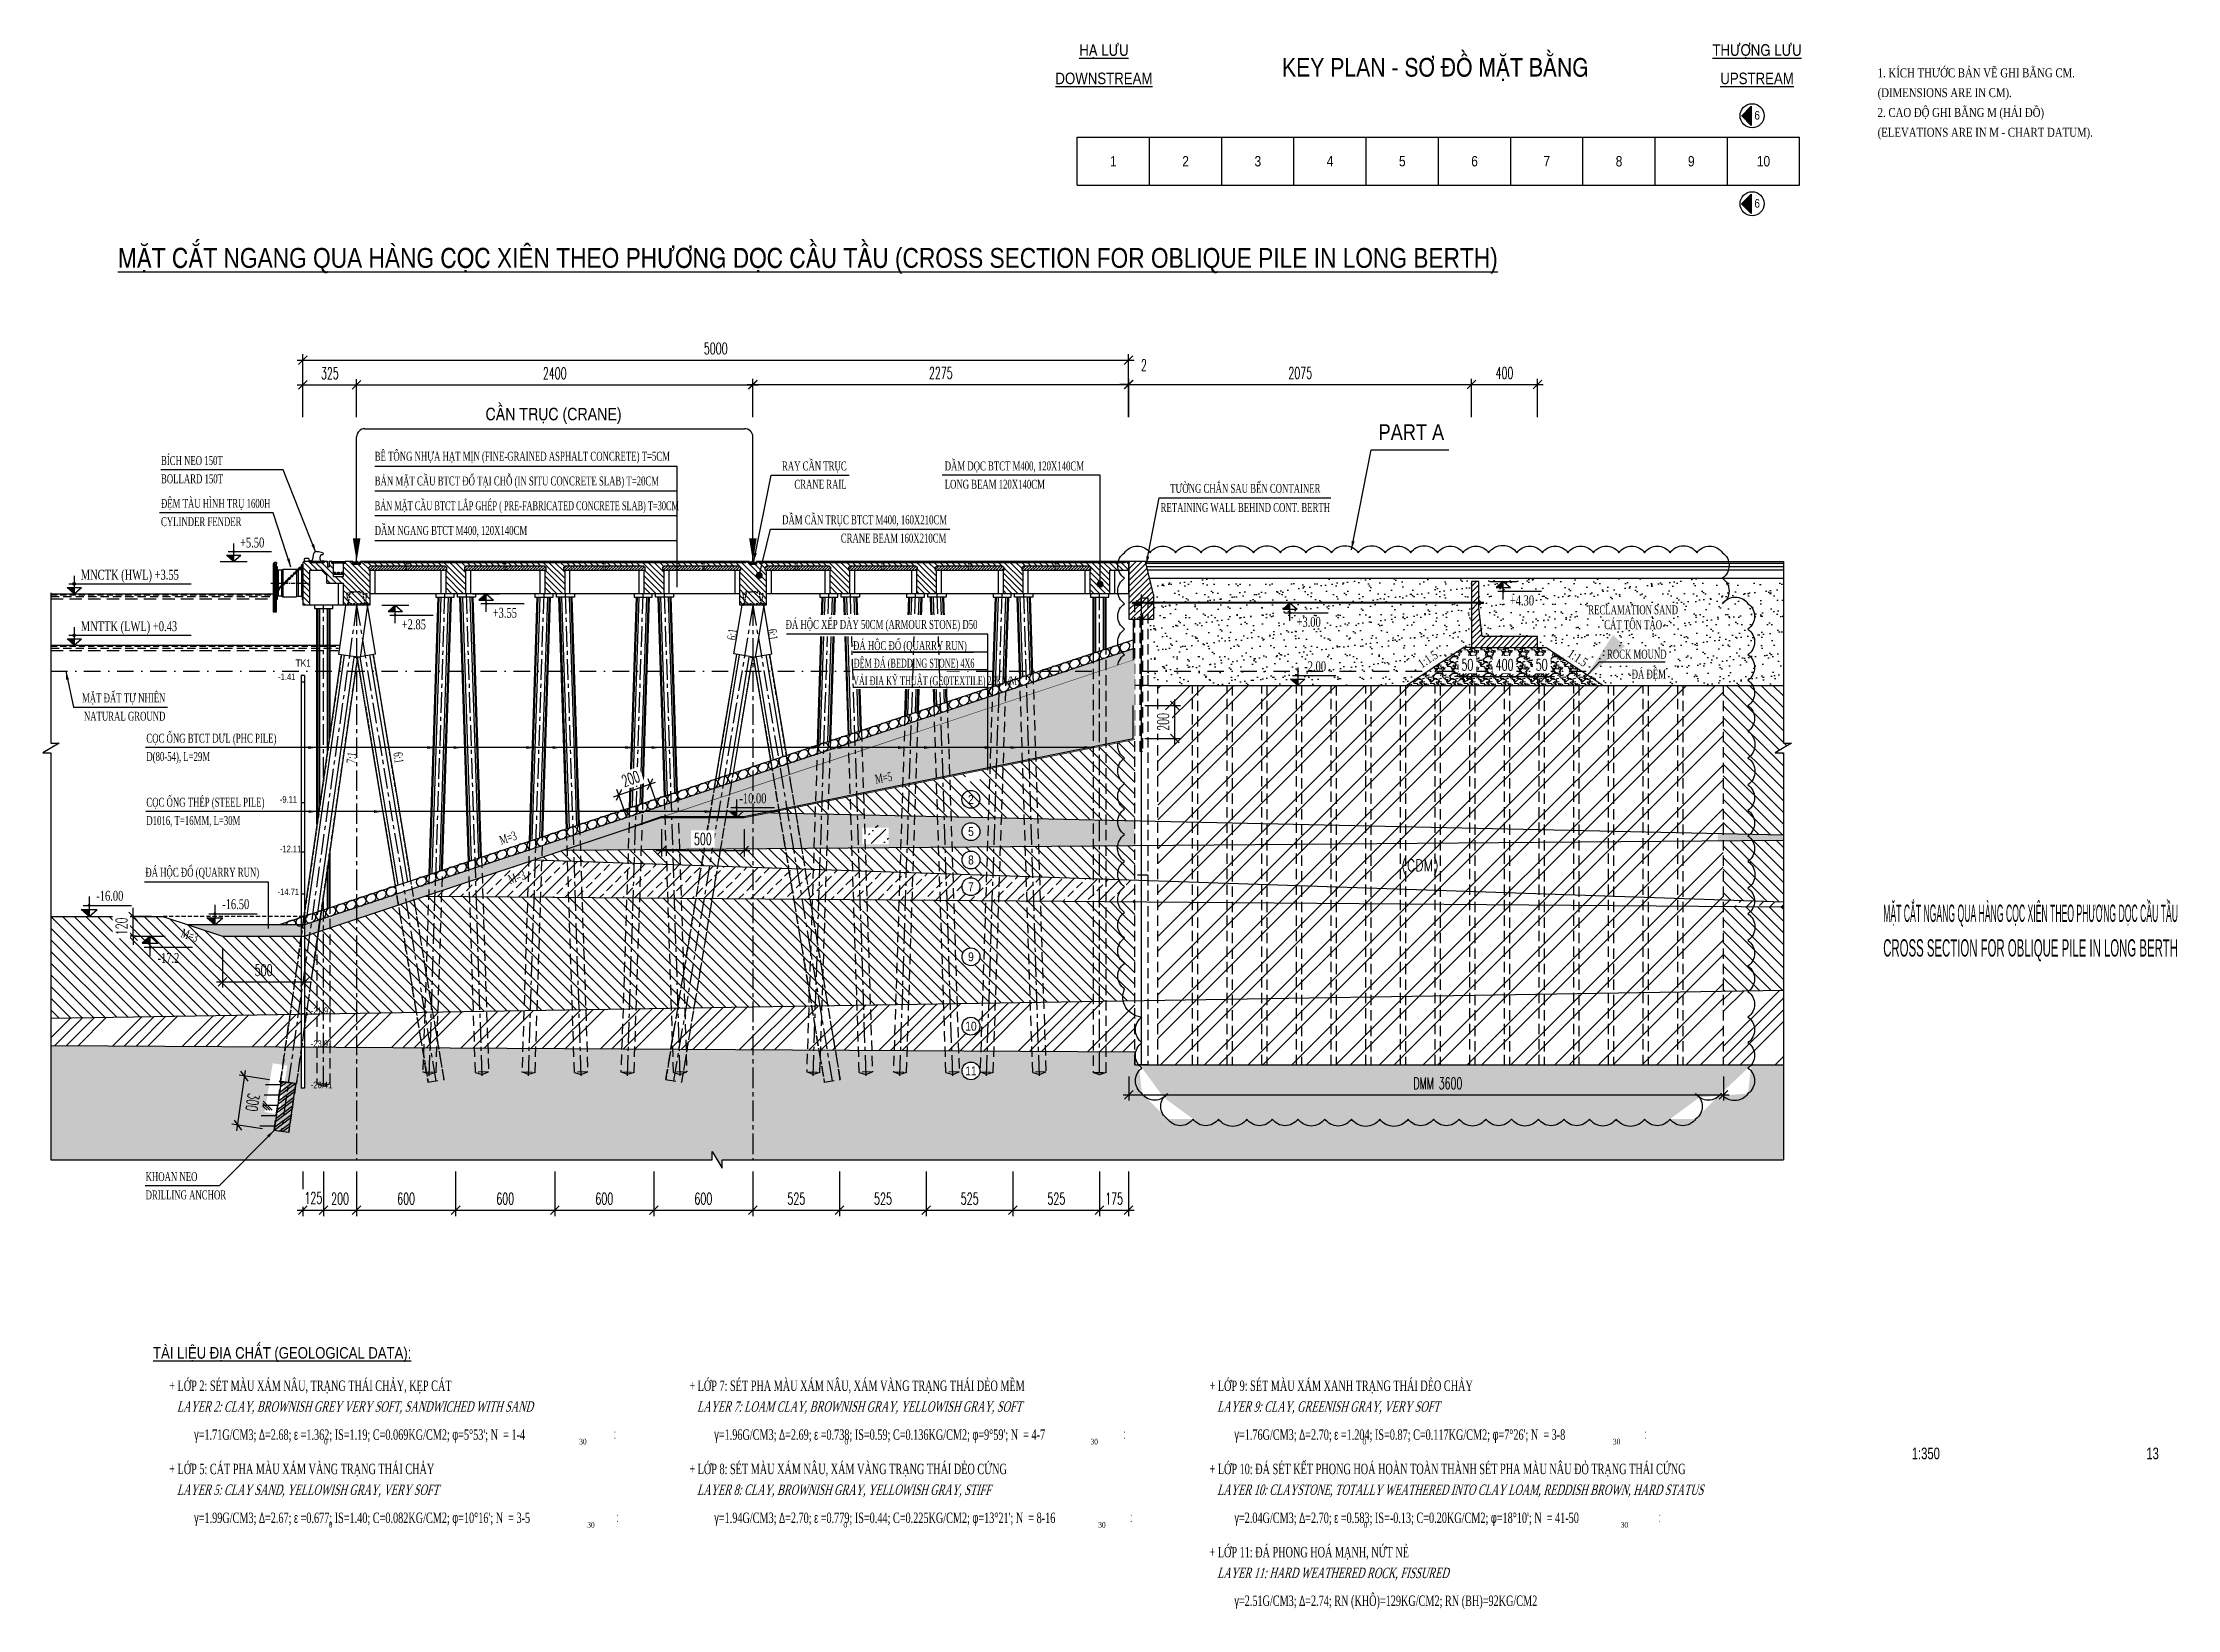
# Model space of a CAD drawing. Extents: x 9472 to 112692, y 46655 to 72187.
# Drawn here: x 97672 to 110600, y 62696 to 72187 of the extents above; entities that cross this region are included whole.
import ezdxf
from ezdxf.enums import TextEntityAlignment as Align

# ---------------------------------------------------------------- set-up
doc = ezdxf.new("R2010")
doc.units = 0
doc.header["$LTSCALE"] = 10
doc.header["$MEASUREMENT"] = 0
for name, pattern in [('CENTER', [2, 1.25, -0.25, 0.25, -0.25]), ('DASHDOT', [1, 0.5, -0.25, 0, -0.25]), ('HIDDEN', [0.375, 0.25, -0.125])]:
    doc.linetypes.add(name, pattern=pattern)
doc.layers.get('0').update_dxf_attribs({"color": 6, "linetype": 'CONTINUOUS'})
for name, color, linetype in [('Anchor wall', 6, 'CONTINUOUS'), ('Bao', 1, 'CONTINUOUS'), ('Border', 3, 'CONTINUOUS'), ('Center', 9, 'CENTER'), ('COBAN', 3, 'CONTINUOUS'), ('Da', 9, 'CONTINUOUS'), ('Dia chat', 8, 'CONTINUOUS'), ('Dim', 4, 'CONTINUOUS'), ('Hatch', 8, 'CONTINUOUS'), ('Hatch coc', 8, 'CONTINUOUS'), ('Khuat 151', 151, 'HIDDEN'), ('Khung', 1, 'CONTINUOUS'), ('Kich thuoc', 2, 'CONTINUOUS'), ('KT', 2, 'CONTINUOUS'), ('Lop dat', 171, 'CONTINUOUS'), ('Net tim', 6, 'CONTINUOUS'), ('Net vang', 8, 'CONTINUOUS'), ('P-T', 7, 'HIDDEN'), ('Pile D800', 30, 'CONTINUOUS'), ('Ray', 6, 'CONTINUOUS'), ('Text', 4, 'CONTINUOUS'), ('Tie rope', 6, 'CONTINUOUS'), ('Tim', 8, 'CENTER')]:
    doc.layers.add(name, color=color, linetype=linetype)
doc.styles.add('CMB-2', font='Vhavanb.ttf', dxfattribs={"width": 1.5, "height": 2})
doc.styles.add('Hung', font='Vharialn.ttf')
doc.styles.add('Kichthuoc', font='romans.shx', dxfattribs={"width": 0.6})
doc.styles.add('ROMANS', font='romans.shx', dxfattribs={"width": 0.8})
doc.styles.get("Standard").update_dxf_attribs({"font": 'vntimeh.shx', "width": 0.65})
doc.styles.add('Ten', font='Vharialn.ttf')
doc.styles.add('Vntimeh', font='vntimeh.shx', dxfattribs={"width": 0.75})
doc.linetypes.add('DAT_LINE', pattern='A,0.2,[2,g.shx,S=0.017,R=0,X=-0.017,Y=0],0.22', length=0.42)
doc.dimstyles.new('Dim 350', dxfattribs={"dimscale": 350, "dimtxt": 0.2, "dimasz": 0.15, "dimexe": 0.1, "dimexo": 0.2, "dimgap": 0.1, "dimtad": 1, "dimdec": 0, "dimlfac": -1, "dimzin": 0, "dimdsep": 46, "dimtxsty": 'Kichthuoc', "dimblk": 'OBLIQUE', "dimcen": 0.1, "dimdle": 0.1, "dimclrd": 2, "dimclre": 2, "dimclrt": 4, "dimadec": 0, "dimazin": 0, "dimtfac": 1, "dimtdec": 0, "dimtix": 1, "dimtmove": 2, "dimatfit": 3, "dimfxl": 1, "dimtfill": 1, "dimtolj": 1, "dimtzin": 0, "dimarcsym": 0})
doc.dimstyles.new('Dim A3-200', dxfattribs={"dimscale": 200, "dimtxt": 1.5, "dimasz": 1.5, "dimexe": 1.5, "dimexo": 2, "dimgap": 1, "dimtad": 1, "dimdec": 1, "dimdsep": 46, "dimtxsty": 'Vntimeh', "dimcen": 2.5, "dimclrd": 4, "dimclre": 4, "dimclrt": 7, "dimadec": 1, "dimazin": 2, "dimtfac": 1, "dimtdec": 1, "dimtix": 1, "dimtmove": 1, "dimatfit": 3, "dimfxl": 0.25, "dimtolj": 1, "dimtzin": 0, "dimlwd": -1, "dimlwe": -1, "dimarcsym": 0})
doc.dimstyles.new('Le 350', dxfattribs={"dimscale": 350, "dimtxt": 0.2, "dimasz": 0.15, "dimexe": 0.1, "dimexo": 0.2, "dimgap": 0.1, "dimtad": 1, "dimdec": 0, "dimzin": 0, "dimdsep": 46, "dimtxsty": 'Kichthuoc', "dimblk": 'ARCHTICK', "dimcen": 0, "dimdle": 0.1, "dimclrd": 2, "dimclre": 2, "dimclrt": 256, "dimadec": 0, "dimazin": 0, "dimtfac": 1, "dimtdec": 0, "dimtix": 1, "dimtmove": 2, "dimatfit": 3, "dimfxl": 1, "dimtolj": 1, "dimtzin": 0, "dimarcsym": 0})
pattern_1 = [(135, (88200, -51975), (-35.35534, -35.35534), [])]
pattern_2 = [(45, (-292510.8185, 18076.0106), (-1.1048543456, 1.1048543456), []), (135, (-292510.8185, 18076.0106), (-1.1048543456, -1.1048543456), [])]
pattern_3 = [(45, (-290110.8185, 18076.0106), (-1.1048543456, 1.1048543456), []), (135, (-290110.8185, 18076.0106), (-1.1048543456, -1.1048543456), [])]
pattern_4 = [(0, (0, 0), (0, 62.5), []), (135, (31.25, -31.25), (-125, -125), [88.38835, -88.38835]), (135, (46.88, -31.25), (-125, -125), [88.38835, -88.38835]), (135, (62.5, -31.25), (-125, -125), [88.38835, -88.38835])]
pattern_5 = [(45, (88200, 1e-11), (-8.8388348, 8.8388348), [])]

msp = doc.modelspace()

# ---------------------------------------------------------------- texts
at = {"layer": 'Text'}
for s, height, style, p in [('%%uh¹ l\xadu', 70, 'Ten', (104099.1, 72107.4)), ('key plan - s¬ ®å mÆt b»ng', 112, 'Ten', (106106, 71981.8)), ('%%uth\xadîng l\xadu', 70, 'Ten', (108054.5, 72107.4)), ('%%Udownstream', 70, 'Ten', (104099.1, 71935.4)), ('%%Uupstream', 70, 'Ten', (108054.5, 71935.4)), ('%%UMÆt c¾t ngang qua hµng cäc xiªn theo ph\xad¬ng däc cÇu tÇu (cross section for oblique pile in long berth)', 120, 'Hung', (102305.8, 70822.9)), ('cÇn trôc (crane)', 75, 'Ten', (100765.8, 69899.6)), ('TK1', 44, 'Ten', (99249.9, 68406.5))]:
    msp.add_text(s, height=height, dxfattribs=dict(at, style=style)).set_placement(p, align=Align.CENTER)
for s, height, width, p in [('1. kÝch th\xadíc b¶n vÏ ghi b»ng cm.', 54, 0.8, (108784.9, 71977)), ('(dimensions are in cm).', 54, 0.8, (108784.9, 71857)), ('2. cao ®é ghi b»ng m (h¶i ®å)', 54, 0.8, (108784.9, 71737)), ('(elevations are in m - chart datum).', 54, 0.8, (108784.9, 71617)), ('bÝch neo 150t', 54, 0.65, (98388.4, 69628.4)), ('bª t«ng nhùa h¹t mÞn (fine-grained asphalt concrete) t=5cm', 54, 0.65, (99682.8, 69654.6)), ('bollard 150t', 54, 0.65, (98388.4, 69517.6)), ('b¶n mÆt cÇu btct ®æ t¹i chç (in situ concrete slab) t=20cm', 54, 0.65, (99682.8, 69504.6)), ('dÇm däc btct m400, 120x140cm', 54, 0.65, (103134.8, 69595.5)), ('®Öm tµu h×nh trô 1600h', 54, 0.65, (98388.4, 69368.8)), ('b¶n mÆt cÇu btct l¾p ghÐp ( pre-fabricated concrete slab) t=30cm', 54, 0.58, (99682.8, 69354.6)), ('long beam 120x140cm', 54, 0.65, (103134.8, 69484.7)), ('cylinder fender', 54, 0.65, (98388.4, 69258)), ('+5.50', 60, 0.7, (98867.2, 69128.9)), ('dÇm ngang btct m400, 120x140cm', 54, 0.65, (99682.8, 69204.6)), ('mnctk (hwl) +3.55', 60, 0.7, (97902.4, 68933.9)), ('mnttk (lwl) +0.43', 60, 0.7, (97902.4, 68621.9)), ('+2.85', 60, 0.7, (99846.2, 68632.9)), ('+3.55', 60, 0.7, (100397.3, 68702.9)), ('cäc èng btct d\xadl (phc pile)', 54, 0.65, (98299.7, 67946.2)), ('d(80-54), l=29m', 54, 0.65, (98299.7, 67835.4)), ('cäc èng thÐp (steel pile)', 54, 0.65, (98299.7, 67558.4)), ('d1016, t=16mm, l=30m', 54, 0.65, (98299.7, 67447.6)), ('®¸ héc ®æ (quarry run)', 54, 0.65, (98293.7, 67133.9)), ('-16.00', 60, 0.7, (97996.5, 66988.4)), ('-16.50', 60, 0.7, (98759, 66937.9)), ('-17.2', 60, 0.7, (98367.1, 66611.7)), ('khoan neo', 54, 0.65, (98295.3, 65290.2)), ('drilling anchor', 54, 0.65, (98295.3, 65179.4)), ('+ líp 2: sÐt mµu x¸m n©u, tr¹ng th¸i ch¶y, kÑp c¸t', 63, 0.65, (98438.2, 64018.7)), ('+ líp 7: sÐt pha mµu x¸m n©u, x¸m vµng tr¹ng th¸i dÎo mÒm', 63, 0.65, (101588.2, 64018.7)), ('+ líp 9: sÐt mµu x¸m xanh tr¹ng th¸i dÎo ch¶y', 63, 0.65, (104738.2, 64018.7)), ('.', 34.7, 0.7, (101131.6, 63767.2)), ('.', 34.7, 0.7, (101131.6, 63730.4)), ('.', 34.7, 0.7, (104218.3, 63767.2)), ('.', 34.7, 0.7, (104218.3, 63730.4)), ('.', 34.7, 0.7, (107372.5, 63767.2)), ('.', 34.7, 0.7, (107372.5, 63730.4)), ('0', 34.7, 0.7, (99376.1, 63694.2)), ('30', 34.65, 0.7, (100921.6, 63694.2)), ('0', 34.7, 0.7, (102527.9, 63694.2)), ('30', 34.65, 0.7, (104017.9, 63694.2)), ('0', 34.7, 0.7, (105665, 63694.2)), ('30', 34.65, 0.7, (107181.5, 63694.2)), ('+ líp 5: c¸t pha mµu x¸m vµng tr¹ng th¸i ch¶y', 63, 0.65, (98438.2, 63514.7)), ('+ líp 8: sÐt mµu x¸m n©u, x¸m vµng tr¹ng th¸i dÎo cøng', 63, 0.65, (101588.2, 63514.7)), ('+ líp 10: ®¸ sÐt kÕt phong ho¸ hoµn toµn thµnh sÐt pha mµu n©u ®á tr¹ng th¸i cøng', 63, 0.65, (104738.2, 63514.7)), ('0', 34.7, 0.7, (99404.3, 63190.2)), ('30', 34.65, 0.7, (100970.5, 63190.2)), ('.', 34.7, 0.7, (101147.3, 63263.2)), ('.', 34.7, 0.7, (101147.3, 63226.4)), ('0', 34.7, 0.7, (102521.5, 63190.2)), ('30', 34.65, 0.7, (104065, 63190.2)), ('.', 34.7, 0.7, (104258.7, 63263.2)), ('.', 34.7, 0.7, (104258.7, 63226.4)), ('0', 34.7, 0.7, (105672.2, 63190.2)), ('30', 34.65, 0.7, (107229.3, 63190.2)), ('.', 34.7, 0.7, (107459.7, 63263.2)), ('.', 34.7, 0.7, (107459.7, 63226.4)), ('+ líp 11: ®¸ phong ho¸ m¹nh, nøt nÎ', 63, 0.65, (104738.2, 63010.7))]:
    msp.add_text(s, height=height, dxfattribs=dict(at, width=width)).set_placement(p)
at = {"layer": 'Text', "style": 'Ten'}
for p in [(108055.2, 71746.9), (108055.2, 71213.6)]:
    msp.add_text('6', height=52.5, dxfattribs=at).set_placement(p, align=Align.MIDDLE_CENTER)
for s, height, p in [('1', 63, (104156.1, 71468.8)), ('2', 63, (104593.6, 71468.8)), ('3', 63, (105031.1, 71468.8)), ('4', 63, (105468.6, 71468.8)), ('5', 63, (105906.1, 71468.8)), ('6', 63, (106343.6, 71468.8)), ('7', 63, (106781.1, 71468.8)), ('8', 63, (107218.6, 71468.8)), ('9', 63, (107656.1, 71468.8)), ('10', 63, (108093.6, 71468.8)), ('5', 54, (103293.7, 67407.1)), ('8', 54, (103293.7, 67235.3)), ('7', 54, (103293.7, 67073.4)), ('9', 54, (103293.7, 66649.1)), ('10', 54, (103293.7, 66228.4)), ('11', 54, (103293.7, 65957.4))]:
    msp.add_text(s, height=height, dxfattribs=at).set_placement(p, align=Align.MIDDLE)
at = {"layer": 'Text', "width": 0.65}
for s, p in [('ray cÇn trôc', (102541.1, 69595.5)), ('crane rail', (102541.1, 69484.7)), ('dÇm cÇn trôc btct m400, 160x210cm', (103148.9, 69269.2)), ('crane beam 160x210cm', (103144.8, 69158.4)), ('mÆt ®Êt tù nhiªn', (98414.9, 68190.1)), ('natural ground', (98414.9, 68079.3))]:
    msp.add_text(s, height=54, dxfattribs=at).set_placement(p, align=Align.RIGHT)
for s, p in [('t\xadêng ch¾n sau bÕn container', (104955.4, 69459.7)), ('retaining wall behind cont. berth', (104955.4, 69343.6))]:
    msp.add_text(s, height=54, dxfattribs=at).set_placement(p, align=Align.CENTER)
for s, rotation, p in [('6:1', 82.87498, (101869.9, 68565.4)), ('6:1', 277.12502, (102063.3, 68631.7)), ('7:1', 84.2072, (99564.6, 67818.6)), ('6:1', 277.12502, (99796.2, 67885.4)), ('m=3', 18.43495, (100449.5, 67327.5)), ('m=3', 18.43495, (100502.3, 67089.3))]:
    msp.add_text(s, height=54, rotation=rotation, dxfattribs=at).set_placement(p)
at = {"layer": 'Text', "style": 'Ten'}
for s, height, p in [('-1.41', 40, (99097.7, 68325)), ('-9.11', 40, (99108.3, 67582.4)), ('-12.11', 40, (99108.3, 67282.4)), ('-14.71', 40, (99094.9, 67022.4)), ('-21.91', 40, (99295.7, 66302.4)), ('-23.91', 40, (99295.7, 66102.4)), ('-26.41', 40, (99295.7, 65852.4)), ('%%uTµi liÖu ®Þa chÊt (geological data):', 69.3, (98340.3, 64214.8))]:
    msp.add_text(s, height=height, dxfattribs=at).set_placement(p)
at = {"layer": 'Text', "style": 'CMB-2'}
for s, width, p, p2 in [('MÆt c¾t ngang qua hµng cäc xiªn theo ph\xad¬ng däc cÇu tÇu', 0.370924, (108818.7, 66860.1), (110603.7, 66860.1)), ('cross section for oblique pile in long berth', 0.527751, (108818.7, 66650.1), (110603.7, 66650.1))]:
    msp.add_text(s, height=105, dxfattribs=dict(at, width=width)).set_placement(p, p2, align=Align.FIT)
at = {"layer": 'Text', "width": 0.65}
msp.add_text('m=3', height=54, rotation=341.56505, dxfattribs=at).set_placement((98554, 66753.3), align=Align.CENTER)
at = {"layer": 'Text', "oblique": 15, "width": 0.65}
for s, p in [('   layer 2: clay, brownish grey very soft, sandwiched with sand', (98438.2, 63892.7)), ('   layer 7: loam clay, brownish gray, yellowish gray, soft', (101588.2, 63892.7)), ('   layer 9: clay, greenish gray, very soft', (104738.2, 63892.7)), ('   layer 5: clay sand, yellowish gray, very soft', (98438.2, 63388.7)), ('   layer 8: clay, brownish gray, yellowish gray, stiff', (101588.2, 63388.7)), ('   layer 10: claystone, totally weathered into clay loam, reddish brown, hard status', (104738.2, 63388.7)), ('   layer 11: hard weathered rock, fissured', (104738.2, 62884.7))]:
    msp.add_text(s, height=63, dxfattribs=at).set_placement(p)
at = {"layer": 'Text', "style": 'Ten', "width": 0.85}
for s, p in [('1:350', (109076.7, 63605.1)), ('13', (110450.1, 63605.1))]:
    msp.add_text(s, height=70, dxfattribs=at).set_placement(p, align=Align.CENTER)
at = {"layer": 'Text', "char_height": 63, "width": 13860, "attachment_point": 7}
for s, insert in [("{\\Fgreeks.shx|c1;g}=1.71g/cm3; {\\Fgreeks.shx|c0;D}=2.68; {\\Fgreeks.shx|c1;e} =1.362; iS=1.19; C=0.069kg/cm2; {\\Fgreeks.shx|c1;f}=5°53'; n  = 1-4", (98589.4, 63703.7)), ("{\\Fgreeks.shx|c1;g}=1.96g/cm3; {\\Fgreeks.shx|c0;D}=2.69; {\\Fgreeks.shx|c1;e} =0.738; iS=0.59; C=0.136kg/cm2; {\\Fgreeks.shx|c1;f}=9°59'; n  = 4-7", (101739.4, 63703.7)), ("{\\Fgreeks.shx|c1;g}=1.76g/cm3; {\\Fgreeks.shx|c0;D}=2.70; {\\Fgreeks.shx|c1;e} =1.204; iS=0.87; C=0.117kg/cm2; {\\Fgreeks.shx|c1;f}=7°26'; n  = 3-8", (104889.4, 63703.7)), ("{\\Fgreeks.shx|c1;g}=1.99g/cm3; {\\Fgreeks.shx|c0;D}=2.67; {\\Fgreeks.shx|c1;e} =0.677; iS=1.40; C=0.082kg/cm2; {\\Fgreeks.shx|c1;f}=10°16'; n  = 3-5", (98589.4, 63199.7)), ("{\\Fgreeks.shx|c1;g}=1.94g/cm3; {\\Fgreeks.shx|c0;D}=2.70; {\\Fgreeks.shx|c1;e} =0.779; iS=0.44; C=0.225kg/cm2; {\\Fgreeks.shx|c1;f}=13°21'; n  = 8-16", (101739.4, 63199.7)), ("{\\Fgreeks.shx|c1;g}=2.04g/cm3; {\\Fgreeks.shx|c0;D}=2.70; {\\Fgreeks.shx|c1;e} =0.583; iS=-0.13; C=0.20kg/cm2; {\\Fgreeks.shx|c1;f}=18°10'; n  = 41-50", (104889.4, 63199.7)), ('{\\Fgreeks.shx|c1;g}=2.51g/cm3; {\\Fgreeks.shx|c0;D}=2.74; rN (KH¤)=129kg/cm2; rN (BH)=92kg/cm2', (104889.4, 62695.7))]:
    msp.add_mtext(s, dxfattribs=dict(at, insert=insert))

# ---------------------------------------------------------------- blocks, each defined once
blk = doc.blocks.new('_Oblique')
at = {"color": 0, "linetype": 'ByBlock', "lineweight": -2}
blk.add_line((-0.5, -0.5), (0.5, 0.5), dxfattribs=at)
blk = doc.blocks.new('*D30')
at = {"layer": 'Kich thuoc', "color": 2, "lineweight": -2}
for p, q in [((100773, 65349), (100773, 65078)), ((101373, 65349), (101373, 65078)), ((100738, 65113), (101408, 65113))]:
    blk.add_line(p, q, dxfattribs=at)
at = {"layer": 'Kich thuoc', "color": 2, "lineweight": -2, "xscale": 52.5, "yscale": 52.5, "zscale": 52.5, "rotation": 180}
blk.add_blockref('_Oblique', (100773, 65113), dxfattribs=at)
at = {"layer": 'Kich thuoc', "color": 2, "lineweight": -2, "xscale": 52.5, "yscale": 52.5, "zscale": 52.5}
blk.add_blockref('_Oblique', (101373, 65113), dxfattribs=at)
at = {"layer": 'Kich thuoc', "color": 4, "insert": (101073, 65183), "char_height": 70, "attachment_point": 5, "style": 'Kichthuoc', "bg_fill": 3, "box_fill_scale": 1.25, "bg_fill_color": 9, "bg_fill_true_color": 13158600, "bg_fill_transparency": 11732736}
blk.add_mtext('\\A1;600', dxfattribs=at)
blk = doc.blocks.new('*D31')
at = {"layer": 'Kich thuoc', "color": 2, "lineweight": -2}
for p, q in [((98848, 65594), (98900, 65960)), ((99046, 65904), (98861, 65931)), ((99004, 65607), (98818, 65634))]:
    blk.add_line(p, q, dxfattribs=at)
at = {"layer": 'Kich thuoc', "color": 2, "lineweight": -2, "xscale": 52.5, "yscale": 52.5, "zscale": 52.5}
for p, rotation in [((98895, 65926), 81.86989779202354), ((98853, 65629), 261.8698977920236)]:
    blk.add_blockref('_Oblique', p, dxfattribs=dict(at, rotation=rotation))
at = {"layer": 'Kich thuoc', "color": 4, "insert": (98943, 65767), "char_height": 70, "attachment_point": 5, "rotation": 261.8699, "style": 'Kichthuoc', "bg_fill": 3, "box_fill_scale": 1.25, "bg_fill_color": 9, "bg_fill_true_color": 13158600, "bg_fill_transparency": 0}
blk.add_mtext('\\A1;300', dxfattribs=at)
blk = doc.blocks.new('*D32')
at = {"layer": 'Kich thuoc', "color": 2, "lineweight": -2}
for p, q in [((98760, 66703), (98760, 66463)), ((99260, 66703), (99260, 66463)), ((98725, 66498), (99295, 66498))]:
    blk.add_line(p, q, dxfattribs=at)
at = {"layer": 'Kich thuoc', "color": 2, "lineweight": -2, "xscale": 52.5, "yscale": 52.5, "zscale": 52.5, "rotation": 180}
blk.add_blockref('_Oblique', (98760, 66498), dxfattribs=at)
at = {"layer": 'Kich thuoc', "color": 2, "lineweight": -2, "xscale": 52.5, "yscale": 52.5, "zscale": 52.5}
blk.add_blockref('_Oblique', (99260, 66498), dxfattribs=at)
at = {"layer": 'Kich thuoc', "color": 4, "insert": (99010, 66568), "char_height": 70, "attachment_point": 5, "style": 'Kichthuoc', "bg_fill": 3, "box_fill_scale": 1.25, "bg_fill_color": 9, "bg_fill_true_color": 13158600, "bg_fill_transparency": 11732736}
blk.add_mtext('\\A1;500', dxfattribs=at)
blk = doc.blocks.new('_ArchTick')
at = {"color": 0, "linetype": 'ByBlock', "const_width": 0.15}
blk.add_lwpolyline([(-0.5, -0.5), (0.5, 0.5)], dxfattribs=at)
blk = doc.blocks.new('*D33')
at = {"layer": 'Hatch', "color": 2, "lineweight": -2}
for p, q in [((98330, 66893), (98184, 66893)), ((98219, 66893), (98219, 66946)), ((98219, 66773), (98219, 66893)), ((98240, 66773), (98184, 66773)), ((98219, 66773), (98219, 66721))]:
    blk.add_line(p, q, dxfattribs=at)
at = {"layer": 'Hatch', "color": 2, "lineweight": -2, "xscale": 52.5, "yscale": 52.5, "zscale": 52.5}
for p, rotation in [((98219, 66893), 270), ((98219, 66773), 90)]:
    blk.add_blockref('_Oblique', p, dxfattribs=dict(at, rotation=rotation))
at = {"layer": 'Hatch', "color": 4, "insert": (98149, 66833), "char_height": 70, "attachment_point": 5, "rotation": 90, "style": 'Kichthuoc', "bg_fill": 3, "box_fill_scale": 1.25, "bg_fill_color": 9, "bg_fill_true_color": 13158600, "bg_fill_transparency": 11732736}
blk.add_mtext('\\A1;120', dxfattribs=at)
blk = doc.blocks.new('*D34')
at = {"layer": 'Kich thuoc', "color": 2, "lineweight": -2}
for p, q in [((99573, 65349), (99573, 65078)), ((100173, 65349), (100173, 65078)), ((99538, 65113), (100208, 65113))]:
    blk.add_line(p, q, dxfattribs=at)
at = {"layer": 'Kich thuoc', "color": 2, "lineweight": -2, "xscale": 52.5, "yscale": 52.5, "zscale": 52.5, "rotation": 180}
blk.add_blockref('_Oblique', (99573, 65113), dxfattribs=at)
at = {"layer": 'Kich thuoc', "color": 2, "lineweight": -2, "xscale": 52.5, "yscale": 52.5, "zscale": 52.5}
blk.add_blockref('_Oblique', (100173, 65113), dxfattribs=at)
at = {"layer": 'Kich thuoc', "color": 4, "insert": (99873, 65183), "char_height": 70, "attachment_point": 5, "style": 'Kichthuoc', "bg_fill": 3, "box_fill_scale": 1.25, "bg_fill_color": 9, "bg_fill_true_color": 13158600, "bg_fill_transparency": 3747904}
blk.add_mtext('\\A1;600', dxfattribs=at)
blk = doc.blocks.new('*D35')
at = {"layer": 'Kich thuoc', "color": 2, "lineweight": -2}
for p, q in [((99248, 65349), (99248, 65078)), ((99373, 65349), (99373, 65078)), ((99213, 65113), (99408, 65113))]:
    blk.add_line(p, q, dxfattribs=at)
at = {"layer": 'Kich thuoc', "color": 4, "insert": (99311, 65188), "char_height": 70, "attachment_point": 5, "style": 'Kichthuoc', "bg_fill": 3, "box_fill_scale": 1.25, "bg_fill_color": 9, "bg_fill_true_color": 13158600, "bg_fill_transparency": 15242508}
blk.add_mtext('\\A1;125', dxfattribs=at)
at = {"layer": 'Kich thuoc', "color": 2, "lineweight": -2, "xscale": 52.5, "yscale": 52.5, "zscale": 52.5, "rotation": 180}
blk.add_blockref('_Oblique', (99248, 65113), dxfattribs=at)
at = {"layer": 'Kich thuoc', "color": 2, "lineweight": -2, "xscale": 52.5, "yscale": 52.5, "zscale": 52.5}
blk.add_blockref('_Oblique', (99373, 65113), dxfattribs=at)
blk = doc.blocks.new('*D36')
at = {"layer": 'Kich thuoc', "color": 2, "lineweight": -2}
for p, q in [((100173, 65349), (100173, 65078)), ((100773, 65349), (100773, 65078)), ((100138, 65113), (100808, 65113))]:
    blk.add_line(p, q, dxfattribs=at)
at = {"layer": 'Kich thuoc', "color": 2, "lineweight": -2, "xscale": 52.5, "yscale": 52.5, "zscale": 52.5, "rotation": 180}
blk.add_blockref('_Oblique', (100173, 65113), dxfattribs=at)
at = {"layer": 'Kich thuoc', "color": 2, "lineweight": -2, "xscale": 52.5, "yscale": 52.5, "zscale": 52.5}
blk.add_blockref('_Oblique', (100773, 65113), dxfattribs=at)
at = {"layer": 'Kich thuoc', "color": 4, "insert": (100473, 65183), "char_height": 70, "attachment_point": 5, "style": 'Kichthuoc', "bg_fill": 3, "box_fill_scale": 1.25, "bg_fill_color": 9, "bg_fill_true_color": 13158600, "bg_fill_transparency": 3747904}
blk.add_mtext('\\A1;600', dxfattribs=at)
blk = doc.blocks.new('*D37')
at = {"layer": 'Kich thuoc', "color": 2, "lineweight": -2}
for p, q in [((104073, 65349), (104073, 65078)), ((104248, 65349), (104248, 65078)), ((104038, 65113), (104283, 65113))]:
    blk.add_line(p, q, dxfattribs=at)
at = {"layer": 'Kich thuoc', "color": 2, "lineweight": -2, "xscale": 52.5, "yscale": 52.5, "zscale": 52.5, "rotation": 180}
blk.add_blockref('_Oblique', (104073, 65113), dxfattribs=at)
at = {"layer": 'Kich thuoc', "color": 2, "lineweight": -2, "xscale": 52.5, "yscale": 52.5, "zscale": 52.5}
blk.add_blockref('_Oblique', (104248, 65113), dxfattribs=at)
at = {"layer": 'Kich thuoc', "color": 4, "insert": (104161, 65183), "char_height": 70, "attachment_point": 5, "style": 'Kichthuoc', "bg_fill": 3, "box_fill_scale": 1.25, "bg_fill_color": 9, "bg_fill_true_color": 13158600, "bg_fill_transparency": 5597876}
blk.add_mtext('\\A1;175', dxfattribs=at)
blk = doc.blocks.new('*D38')
at = {"layer": 'Kich thuoc', "color": 2, "lineweight": -2}
for p, q in [((101973, 65349), (101973, 65078)), ((102498, 65349), (102498, 65078)), ((101938, 65113), (102533, 65113))]:
    blk.add_line(p, q, dxfattribs=at)
at = {"layer": 'Kich thuoc', "color": 2, "lineweight": -2, "xscale": 52.5, "yscale": 52.5, "zscale": 52.5, "rotation": 180}
blk.add_blockref('_Oblique', (101973, 65113), dxfattribs=at)
at = {"layer": 'Kich thuoc', "color": 2, "lineweight": -2, "xscale": 52.5, "yscale": 52.5, "zscale": 52.5}
blk.add_blockref('_Oblique', (102498, 65113), dxfattribs=at)
at = {"layer": 'Kich thuoc', "color": 4, "insert": (102236, 65183), "char_height": 70, "attachment_point": 5, "style": 'Kichthuoc', "bg_fill": 3, "box_fill_scale": 1.25, "bg_fill_color": 9, "bg_fill_true_color": 13158600, "bg_fill_transparency": 3748992}
blk.add_mtext('\\A1;525', dxfattribs=at)
blk = doc.blocks.new('*D39')
at = {"layer": 'Kich thuoc', "color": 2, "lineweight": -2}
for p, q in [((101373, 65349), (101373, 65078)), ((101973, 65349), (101973, 65078)), ((101338, 65113), (102008, 65113))]:
    blk.add_line(p, q, dxfattribs=at)
at = {"layer": 'Kich thuoc', "color": 2, "lineweight": -2, "xscale": 52.5, "yscale": 52.5, "zscale": 52.5, "rotation": 180}
blk.add_blockref('_Oblique', (101373, 65113), dxfattribs=at)
at = {"layer": 'Kich thuoc', "color": 2, "lineweight": -2, "xscale": 52.5, "yscale": 52.5, "zscale": 52.5}
blk.add_blockref('_Oblique', (101973, 65113), dxfattribs=at)
at = {"layer": 'Kich thuoc', "color": 4, "insert": (101673, 65183), "char_height": 70, "attachment_point": 5, "style": 'Kichthuoc', "bg_fill": 3, "box_fill_scale": 1.25, "bg_fill_color": 9, "bg_fill_true_color": 13158600, "bg_fill_transparency": 11732736}
blk.add_mtext('\\A1;600', dxfattribs=at)
blk = doc.blocks.new('*D40')
at = {"layer": 'Kich thuoc', "color": 2, "lineweight": -2}
for p, q in [((103023, 65349), (103023, 65078)), ((103548, 65349), (103548, 65078)), ((102988, 65113), (103583, 65113))]:
    blk.add_line(p, q, dxfattribs=at)
at = {"layer": 'Kich thuoc', "color": 2, "lineweight": -2, "xscale": 52.5, "yscale": 52.5, "zscale": 52.5, "rotation": 180}
blk.add_blockref('_Oblique', (103023, 65113), dxfattribs=at)
at = {"layer": 'Kich thuoc', "color": 2, "lineweight": -2, "xscale": 52.5, "yscale": 52.5, "zscale": 52.5}
blk.add_blockref('_Oblique', (103548, 65113), dxfattribs=at)
at = {"layer": 'Kich thuoc', "color": 4, "insert": (103286, 65183), "char_height": 70, "attachment_point": 5, "style": 'Kichthuoc', "bg_fill": 3, "box_fill_scale": 1.25, "bg_fill_color": 9, "bg_fill_true_color": 13158600, "bg_fill_transparency": 3736176}
blk.add_mtext('\\A1;525', dxfattribs=at)
blk = doc.blocks.new('*D41')
at = {"layer": 'Kich thuoc', "color": 2, "lineweight": -2}
for p, q in [((102498, 65349), (102498, 65078)), ((103023, 65349), (103023, 65078)), ((102463, 65113), (103058, 65113))]:
    blk.add_line(p, q, dxfattribs=at)
at = {"layer": 'Kich thuoc', "color": 2, "lineweight": -2, "xscale": 52.5, "yscale": 52.5, "zscale": 52.5, "rotation": 180}
blk.add_blockref('_Oblique', (102498, 65113), dxfattribs=at)
at = {"layer": 'Kich thuoc', "color": 2, "lineweight": -2, "xscale": 52.5, "yscale": 52.5, "zscale": 52.5}
blk.add_blockref('_Oblique', (103023, 65113), dxfattribs=at)
at = {"layer": 'Kich thuoc', "color": 4, "insert": (102761, 65183), "char_height": 70, "attachment_point": 5, "style": 'Kichthuoc', "bg_fill": 3, "box_fill_scale": 1.25, "bg_fill_color": 9, "bg_fill_true_color": 13158600, "bg_fill_transparency": 3780624}
blk.add_mtext('\\A1;525', dxfattribs=at)
blk = doc.blocks.new('*D42')
at = {"layer": 'Kich thuoc', "color": 2, "lineweight": -2}
for p, q in [((103548, 65349), (103548, 65078)), ((104073, 65349), (104073, 65078)), ((103513, 65113), (104108, 65113))]:
    blk.add_line(p, q, dxfattribs=at)
at = {"layer": 'Kich thuoc', "color": 2, "lineweight": -2, "xscale": 52.5, "yscale": 52.5, "zscale": 52.5, "rotation": 180}
blk.add_blockref('_Oblique', (103548, 65113), dxfattribs=at)
at = {"layer": 'Kich thuoc', "color": 2, "lineweight": -2, "xscale": 52.5, "yscale": 52.5, "zscale": 52.5}
blk.add_blockref('_Oblique', (104073, 65113), dxfattribs=at)
at = {"layer": 'Kich thuoc', "color": 4, "insert": (103811, 65183), "char_height": 70, "attachment_point": 5, "style": 'Kichthuoc', "bg_fill": 3, "box_fill_scale": 1.25, "bg_fill_color": 9, "bg_fill_true_color": 13158600, "bg_fill_transparency": 11732736}
blk.add_mtext('\\A1;525', dxfattribs=at)
blk = doc.blocks.new('*D43')
at = {"layer": 'Kich thuoc', "color": 2, "lineweight": -2}
for p, q in [((99213, 70264), (104283, 70264)), ((99248, 69918), (99248, 70299)), ((104248, 69918), (104248, 70299))]:
    blk.add_line(p, q, dxfattribs=at)
at = {"layer": 'Kich thuoc', "color": 2, "lineweight": -2, "xscale": 52.5, "yscale": 52.5, "zscale": 52.5, "rotation": 180}
blk.add_blockref('_Oblique', (99248, 70264), dxfattribs=at)
at = {"layer": 'Kich thuoc', "color": 2, "lineweight": -2, "xscale": 52.5, "yscale": 52.5, "zscale": 52.5}
blk.add_blockref('_Oblique', (104248, 70264), dxfattribs=at)
at = {"layer": 'Kich thuoc', "color": 4, "insert": (101748, 70334), "char_height": 70, "attachment_point": 5, "style": 'Kichthuoc', "bg_fill": 3, "box_fill_scale": 1.25, "bg_fill_color": 9, "bg_fill_true_color": 13158600, "bg_fill_transparency": 3783840}
blk.add_mtext('\\A1;5000', dxfattribs=at)
blk = doc.blocks.new('*D44')
at = {"layer": 'Kich thuoc', "color": 2, "lineweight": -2}
for p, q in [((99538, 70114), (102008, 70114)), ((99573, 69918), (99573, 70149)), ((101973, 69918), (101973, 70149))]:
    blk.add_line(p, q, dxfattribs=at)
at = {"layer": 'Kich thuoc', "color": 2, "lineweight": -2, "xscale": 52.5, "yscale": 52.5, "zscale": 52.5, "rotation": 180}
blk.add_blockref('_Oblique', (99573, 70114), dxfattribs=at)
at = {"layer": 'Kich thuoc', "color": 2, "lineweight": -2, "xscale": 52.5, "yscale": 52.5, "zscale": 52.5}
blk.add_blockref('_Oblique', (101973, 70114), dxfattribs=at)
at = {"layer": 'Kich thuoc', "color": 4, "insert": (100773, 70184), "char_height": 70, "attachment_point": 5, "style": 'Kichthuoc', "bg_fill": 3, "box_fill_scale": 1.25, "bg_fill_color": 9, "bg_fill_true_color": 13158600, "bg_fill_transparency": 11732736}
blk.add_mtext('\\A1;2400', dxfattribs=at)
blk = doc.blocks.new('Ray A120')
at = {"layer": 'Ray'}
for p, q in [((-110, 9), (-110, 0)), ((-110, 0), (110, 0)), ((-105, 15), (-60, 20)), ((-60, 93), (-60, 62)), ((-60, 20), (-42, 27)), ((-56, 56), (-43, 52)), ((-36, 42), (-36, 37)), ((36, 42), (36, 37)), ((42, 27), (60, 20)), ((56, 56), (43, 52)), ((60, 93), (60, 62)), ((60, 20), (105, 15)), ((110, 0), (110, 9))]:
    blk.add_line(p, q, dxfattribs=at)
blk.add_lwpolyline([(51, 103, 0.0424492), (-51, 103)], format="xyb", dxfattribs=at)
for centre, radius, start, end in [((-104, 9), 6, 96.84277, 180), ((-50, 93), 10, 94.8614, 180), ((-54, 62), 6, 180, 251.56505), ((-46, 42), 10, 0, 71.56505), ((-46, 37), 10, 292.61986, 0), ((46, 42), 10, 108.43495, 180), ((46, 37), 10, 180, 247.38014), ((50, 93), 10, 0, 85.1386), ((54, 62), 6, 288.43495, 0), ((104, 9), 6, 0, 83.15723)]:
    blk.add_arc(centre, radius, start, end, dxfattribs=at)
blk = doc.blocks.new('*D45')
at = {"layer": 'Kich thuoc', "color": 2, "lineweight": -2}
for p, q in [((99213, 70114), (99608, 70114)), ((99248, 69918), (99248, 70149)), ((99573, 69918), (99573, 70149))]:
    blk.add_line(p, q, dxfattribs=at)
at = {"layer": 'Kich thuoc', "color": 2, "lineweight": -2, "xscale": 52.5, "yscale": 52.5, "zscale": 52.5, "rotation": 180}
blk.add_blockref('_Oblique', (99248, 70114), dxfattribs=at)
at = {"layer": 'Kich thuoc', "color": 2, "lineweight": -2, "xscale": 52.5, "yscale": 52.5, "zscale": 52.5}
blk.add_blockref('_Oblique', (99573, 70114), dxfattribs=at)
at = {"layer": 'Kich thuoc', "color": 4, "insert": (99411, 70184), "char_height": 70, "attachment_point": 5, "style": 'Kichthuoc', "bg_fill": 3, "box_fill_scale": 1.25, "bg_fill_color": 9, "bg_fill_true_color": 13158600, "bg_fill_transparency": 11732736}
blk.add_mtext('\\A1;325', dxfattribs=at)
blk = doc.blocks.new('*D46')
at = {"layer": 'Kich thuoc', "color": 2, "lineweight": -2}
for p, q in [((101938, 70116), (104283, 70116)), ((101973, 69918), (101973, 70151)), ((104248, 69918), (104248, 70151))]:
    blk.add_line(p, q, dxfattribs=at)
at = {"layer": 'Kich thuoc', "color": 2, "lineweight": -2, "xscale": 52.5, "yscale": 52.5, "zscale": 52.5, "rotation": 180}
blk.add_blockref('_Oblique', (101973, 70116), dxfattribs=at)
at = {"layer": 'Kich thuoc', "color": 2, "lineweight": -2, "xscale": 52.5, "yscale": 52.5, "zscale": 52.5}
blk.add_blockref('_Oblique', (104248, 70116), dxfattribs=at)
at = {"layer": 'Kich thuoc', "color": 4, "insert": (103111, 70186), "char_height": 70, "attachment_point": 5, "style": 'Kichthuoc', "bg_fill": 3, "box_fill_scale": 1.25, "bg_fill_color": 9, "bg_fill_true_color": 13158600, "bg_fill_transparency": 5598392}
blk.add_mtext('\\A1;2275', dxfattribs=at)
blk = doc.blocks.new('*X3')
at = {"color": 0, "linetype": 'ByBlock'}
for p, q in [((-219.889, 160.55), (-219.107, 160.55)), ((-219.879, 160.56), (-219.117, 160.56)), ((-219.869, 160.57), (-219.127, 160.57)), ((-219.859, 160.58), (-219.137, 160.58)), ((-219.849, 160.59), (-219.147, 160.59)), ((-219.839, 160.6), (-219.157, 160.6)), ((-219.829, 160.61), (-219.167, 160.61)), ((-219.819, 160.62), (-219.177, 160.62)), ((-219.809, 160.63), (-219.187, 160.63)), ((-219.799, 160.64), (-219.197, 160.64)), ((-219.789, 160.65), (-219.207, 160.65)), ((-219.779, 160.66), (-219.217, 160.66)), ((-219.769, 160.67), (-219.227, 160.67)), ((-219.759, 160.68), (-219.237, 160.68)), ((-219.749, 160.69), (-219.247, 160.69)), ((-219.739, 160.7), (-219.257, 160.7)), ((-219.729, 160.71), (-219.267, 160.71)), ((-219.719, 160.72), (-219.277, 160.72)), ((-219.709, 160.73), (-219.287, 160.73)), ((-219.699, 160.74), (-219.297, 160.74)), ((-219.689, 160.75), (-219.307, 160.75)), ((-219.679, 160.76), (-219.317, 160.76)), ((-219.669, 160.77), (-219.327, 160.77)), ((-219.659, 160.78), (-219.337, 160.78)), ((-219.649, 160.79), (-219.347, 160.79)), ((-219.639, 160.8), (-219.357, 160.8)), ((-219.629, 160.81), (-219.367, 160.81)), ((-219.619, 160.82), (-219.377, 160.82)), ((-219.609, 160.83), (-219.387, 160.83)), ((-219.599, 160.84), (-219.397, 160.84)), ((-219.589, 160.85), (-219.407, 160.85)), ((-219.579, 160.86), (-219.417, 160.86)), ((-219.569, 160.87), (-219.427, 160.87)), ((-219.559, 160.88), (-219.437, 160.88)), ((-219.549, 160.89), (-219.447, 160.89)), ((-219.539, 160.9), (-219.457, 160.9)), ((-219.529, 160.91), (-219.467, 160.91)), ((-219.519, 160.92), (-219.477, 160.92)), ((-219.509, 160.93), (-219.487, 160.93)), ((-219.499, 160.94), (-219.497, 160.94))]:
    blk.add_line(p, q, dxfattribs=at)
blk = doc.blocks.new('ch')
at = {"color": 0}
for p, q in [((1879308, 222653), (1879308, 222563)), ((1879308, 222653), (1879311, 222653)), ((1879308, 222563), (1879558, 222563)), ((1879318, 222647), (1879323, 222583)), ((1879334, 222572), (1879532, 222572)), ((1879548, 222647), (1879543, 222583)), ((1879558, 222653), (1879555, 222653)), ((1879558, 222653), (1879558, 222563))]:
    blk.add_line(p, q, dxfattribs=at)
for centre, radius, start, end in [((1879311, 222646), 7, 5, 90), ((1879334, 222583), 11, 185, 270), ((1879532, 222583), 11, 270, 355), ((1879555, 222646), 7, 90, 175)]:
    blk.add_arc(centre, radius, start, end, dxfattribs=at)
blk = doc.blocks.new('*D158')
at = {"color": 2, "lineweight": -2}
for p, q in [((17596, 107346), (17596, 107253)), ((17646, 107346), (17646, 107253)), ((17596, 107288), (17543, 107288)), ((17596, 107288), (17646, 107288)), ((17646, 107288), (17698, 107288))]:
    blk.add_line(p, q, dxfattribs=at)
at = {"color": 2, "lineweight": -2, "xscale": 52.5, "yscale": 52.5, "zscale": 52.5}
blk.add_blockref('_Oblique', (17596, 107288), dxfattribs=at)
at = {"color": 2, "lineweight": -2, "xscale": 52.5, "yscale": 52.5, "zscale": 52.5, "rotation": 180}
blk.add_blockref('_Oblique', (17646, 107288), dxfattribs=at)
at = {"color": 4, "insert": (17621, 107358), "char_height": 70, "attachment_point": 5, "style": 'Kichthuoc', "bg_fill": 3, "box_fill_scale": 1.25, "bg_fill_color": 9, "bg_fill_true_color": 13158600, "bg_fill_transparency": 3955916}
blk.add_mtext('\\A1;50', dxfattribs=at)
blk = doc.blocks.new('*D159')
at = {"color": 2, "lineweight": -2}
for p, q in [((17646, 107346), (17646, 107253)), ((18046, 107346), (18046, 107253)), ((17611, 107288), (18081, 107288))]:
    blk.add_line(p, q, dxfattribs=at)
at = {"color": 2, "lineweight": -2, "xscale": 52.5, "yscale": 52.5, "zscale": 52.5, "rotation": 180}
blk.add_blockref('_Oblique', (17646, 107288), dxfattribs=at)
at = {"color": 2, "lineweight": -2, "xscale": 52.5, "yscale": 52.5, "zscale": 52.5}
blk.add_blockref('_Oblique', (18046, 107288), dxfattribs=at)
at = {"color": 4, "insert": (17846, 107358), "char_height": 70, "attachment_point": 5, "style": 'Kichthuoc', "bg_fill": 3, "box_fill_scale": 1.25, "bg_fill_color": 9, "bg_fill_true_color": 13158600, "bg_fill_transparency": 15822336}
blk.add_mtext('\\A1;400', dxfattribs=at)
blk = doc.blocks.new('*D160')
at = {"color": 2, "lineweight": -2}
for p, q in [((18046, 107346), (18046, 107253)), ((18096, 107346), (18096, 107253)), ((18046, 107288), (17993, 107288)), ((18046, 107288), (18096, 107288)), ((18096, 107288), (18148, 107288))]:
    blk.add_line(p, q, dxfattribs=at)
at = {"color": 2, "lineweight": -2, "xscale": 52.5, "yscale": 52.5, "zscale": 52.5}
blk.add_blockref('_Oblique', (18046, 107288), dxfattribs=at)
at = {"color": 2, "lineweight": -2, "xscale": 52.5, "yscale": 52.5, "zscale": 52.5, "rotation": 180}
blk.add_blockref('_Oblique', (18096, 107288), dxfattribs=at)
at = {"color": 4, "insert": (18071, 107358), "char_height": 70, "attachment_point": 5, "style": 'Kichthuoc', "bg_fill": 3, "box_fill_scale": 1.25, "bg_fill_color": 9, "bg_fill_true_color": 13158600, "bg_fill_transparency": 7194000}
blk.add_mtext('\\A1;50', dxfattribs=at)
blk = doc.blocks.new('*D161')
at = {"layer": 'Kich thuoc', "color": 2, "lineweight": -2}
for p, q in [((15571, 104864), (15571, 104718)), ((19171, 104864), (19171, 104718)), ((15536, 104753), (19206, 104753))]:
    blk.add_line(p, q, dxfattribs=at)
at = {"layer": 'Kich thuoc', "color": 2, "lineweight": -2, "xscale": 52.5, "yscale": 52.5, "zscale": 52.5, "rotation": 180}
blk.add_blockref('_Oblique', (15571, 104753), dxfattribs=at)
at = {"layer": 'Kich thuoc', "color": 2, "lineweight": -2, "xscale": 52.5, "yscale": 52.5, "zscale": 52.5}
blk.add_blockref('_Oblique', (19171, 104753), dxfattribs=at)
at = {"layer": 'Kich thuoc', "color": 4, "insert": (17442, 104823), "char_height": 70, "attachment_point": 5, "style": 'Kichthuoc'}
blk.add_mtext('\\A1;DMM 3600', dxfattribs=at)
blk = doc.blocks.new('*D28')
at = {"layer": 'Kich thuoc', "color": 2, "lineweight": -2}
for p, q in [((104215, 70116), (106360, 70116)), ((104250, 69918), (104250, 70151)), ((106325, 69918), (106325, 70151))]:
    blk.add_line(p, q, dxfattribs=at)
at = {"layer": 'Kich thuoc', "color": 2, "lineweight": -2, "xscale": 52.5, "yscale": 52.5, "zscale": 52.5, "rotation": 180}
blk.add_blockref('_Oblique', (104250, 70116), dxfattribs=at)
at = {"layer": 'Kich thuoc', "color": 2, "lineweight": -2, "xscale": 52.5, "yscale": 52.5, "zscale": 52.5}
blk.add_blockref('_Oblique', (106325, 70116), dxfattribs=at)
at = {"layer": 'Kich thuoc', "color": 4, "insert": (105288, 70186), "char_height": 70, "attachment_point": 5, "style": 'Kichthuoc', "bg_fill": 3, "box_fill_scale": 1.25, "bg_fill_color": 9, "bg_fill_true_color": 13158600, "bg_fill_transparency": 3524908}
blk.add_mtext('\\A1;2075', dxfattribs=at)
blk = doc.blocks.new('*D29')
at = {"layer": 'Kich thuoc', "color": 2, "lineweight": -2}
for p, q in [((106290, 70116), (106760, 70116)), ((106325, 69918), (106325, 70151)), ((106725, 69918), (106725, 70151))]:
    blk.add_line(p, q, dxfattribs=at)
at = {"layer": 'Kich thuoc', "color": 2, "lineweight": -2, "xscale": 52.5, "yscale": 52.5, "zscale": 52.5, "rotation": 180}
blk.add_blockref('_Oblique', (106325, 70116), dxfattribs=at)
at = {"layer": 'Kich thuoc', "color": 2, "lineweight": -2, "xscale": 52.5, "yscale": 52.5, "zscale": 52.5}
blk.add_blockref('_Oblique', (106725, 70116), dxfattribs=at)
at = {"layer": 'Kich thuoc', "color": 4, "insert": (106525, 70186), "char_height": 70, "attachment_point": 5, "style": 'Kichthuoc', "bg_fill": 3, "box_fill_scale": 1.25, "bg_fill_color": 9, "bg_fill_true_color": 13158600, "bg_fill_transparency": 3567564}
blk.add_mtext('\\A1;400', dxfattribs=at)
blk = doc.blocks.new('*D150')
at = {"layer": 'Kich thuoc', "color": 2, "lineweight": -2}
for p, q in [((104248, 70116), (104196, 70116)), ((104248, 69918), (104248, 70151)), ((104248, 70116), (104250, 70116)), ((104250, 69918), (104250, 70151)), ((104250, 70116), (104303, 70116))]:
    blk.add_line(p, q, dxfattribs=at)
at = {"layer": 'Kich thuoc', "color": 4, "insert": (104341, 70233), "char_height": 70, "attachment_point": 5, "style": 'Kichthuoc', "bg_fill": 3, "box_fill_scale": 1.25, "bg_fill_color": 9, "bg_fill_true_color": 13158600, "bg_fill_transparency": 5604068}
blk.add_mtext('\\A1;2', dxfattribs=at)
at = {"layer": 'Kich thuoc', "color": 2, "lineweight": -2, "xscale": 52.5, "yscale": 52.5, "zscale": 52.5}
blk.add_blockref('_Oblique', (104248, 70116), dxfattribs=at)
at = {"layer": 'Kich thuoc', "color": 2, "lineweight": -2, "xscale": 52.5, "yscale": 52.5, "zscale": 52.5, "rotation": 180}
blk.add_blockref('_Oblique', (104250, 70116), dxfattribs=at)
blk = doc.blocks.new('*D157')
at = {"layer": 'Hatch', "color": 2, "lineweight": -2}
for p, q in [((99373, 65349), (99373, 65078)), ((99573, 65349), (99573, 65078)), ((99338, 65113), (99608, 65113))]:
    blk.add_line(p, q, dxfattribs=at)
at = {"layer": 'Hatch', "color": 2, "lineweight": -2, "xscale": 52.5, "yscale": 52.5, "zscale": 52.5, "rotation": 180}
blk.add_blockref('_Oblique', (99373, 65113), dxfattribs=at)
at = {"layer": 'Hatch', "color": 2, "lineweight": -2, "xscale": 52.5, "yscale": 52.5, "zscale": 52.5}
blk.add_blockref('_Oblique', (99573, 65113), dxfattribs=at)
at = {"layer": 'Hatch', "color": 4, "insert": (99473, 65183), "char_height": 70, "attachment_point": 5, "style": 'Kichthuoc', "bg_fill": 3, "box_fill_scale": 1.25, "bg_fill_color": 9, "bg_fill_true_color": 13158600, "bg_fill_transparency": 11732736}
blk.add_mtext('\\A1;200', dxfattribs=at)
blk = doc.blocks.new('Dem CSS1600')
for p, q in [((-175, 125), (-180, 115)), ((-180, 115), (-180, -175)), ((-160, 125), (-175, 125)), ((-160, -175), (-160, 125)), ((-160, 125), (-160, 116)), ((-151, 77), (-156, 82)), ((-131, 77), (-151, 77)), ((-131, 77), (-121, 82)), ((-29, 81), (-39, 82)), ((-29, 81), (-9, 81)), ((-9, 81), (-4, 84)), ((-156, -83), (-151, -78)), ((-151, -78), (-131, -78)), ((-131, -78), (-121, -83)), ((-29, -81), (-39, -83)), ((-9, -81), (-29, -81)), ((-4, -83), (-9, -81)), ((-180, -175), (-160, -175))]:
    blk.add_line(p, q)
for points in [[(-160, -99), (-160, 99), (-156, 99), (-156, -99)], [(0, -99), (0, 99), (-4, 99), (-4, -99)]]:
    blk.add_lwpolyline(points, close=True)
for points in [[(-156, 82), (-156, -83)], [(-39, 82), (-121, 82)], [(-121, -83), (-39, -83)]]:
    blk.add_lwpolyline(points)
at = {"layer": 'Hatch'}
for p, q in [((-151, 77), (-151, -78)), ((-131, 77), (-131, -78)), ((-121, 82), (-121, -83)), ((-39, 82), (-39, -83)), ((-29, 81), (-29, -81)), ((-9, 81), (-9, -81))]:
    blk.add_line(p, q, dxfattribs=at)
at = {"layer": 'Net tim', "extrusion": (0, 0, -1)}
for centre in [(-178, 115), (-178, 80), (-178, 30), (-178, -20), (-178, -70), (-178, -120)]:
    blk.add_ellipse(centre, major_axis=(0, -2.16), ratio=0.475595, dxfattribs=at)
at = {"layer": 'Net tim'}
for centre in [(-178, 70), (-178, 20), (-178, -30), (-178, -80), (-178, -130), (-178, -170)]:
    blk.add_ellipse(centre, major_axis=(0, 2.16), ratio=0.475595, dxfattribs=at)
at = {"layer": 'Net vang'}
for p, q in [((-180, 75), (-170, 75)), ((-180, 25), (-170, 25)), ((-173, 115), (-178, 120)), ((-172, 125), (-174, 120)), ((-170, 116), (-174, 120)), ((-173, 115), (-173, -175)), ((-170, 116), (-170, -175)), ((-170, 116), (-160, 116)), ((-7, 94), (-4, 94)), ((-7, 93), (-7, 87)), ((-7, 92), (-4, 92)), ((-7, 88), (-4, 88)), ((-7, 86), (-4, 86)), ((-4, 96), (-4, 96)), ((-4, 96), (-4, 84)), ((-4, 93), (-4, 93)), ((-4, 92), (-4, 92)), ((-4, 88), (-4, 88)), ((-4, 87), (-4, 87)), ((-4, 84), (-4, 84)), ((-180, -25), (-170, -25)), ((-180, -75), (-170, -75)), ((-180, -125), (-170, -125))]:
    blk.add_line(p, q, dxfattribs=at)
for points in [[(-111, -8), (-115, -12, -1), (-122, -4), (-118, -1, -1)], [(-102, 7, 1), (-103, 8), (-114, -2, 1), (-112, -4)], [(-94, 9), (-98, 5, -1), (-105, 12), (-101, 16, -1)], [(-95, 10), (-99, 7, -1), (-103, 11), (-100, 15, -1)], [(-85, 24, 1), (-86, 25), (-97, 15, 1), (-95, 13)], [(-77, 26), (-80, 22, -1), (-88, 29), (-84, 33, -1)], [(-78, 27), (-82, 24, -1), (-86, 28), (-83, 31, -1)], [(-69, 39, 1), (-70, 41), (-80, 31, 1), (-78, 30)], [(-61, 41), (-65, 38, -1), (-72, 45), (-68, 48, -1)], [(-63, 43), (-66, 39, -1), (-70, 43), (-67, 47, -1)], [(-53, 55, 1), (-55, 56), (-64, 47, 1), (-63, 45)], [(-46, 57), (-49, 53, -1), (-56, 60), (-53, 64, -1)], [(-47, 58), (-51, 55, -1), (-55, 59), (-51, 62, -1)], [(-38, 70, 1), (-39, 71), (-48, 62, 1), (-47, 61)], [(-30, 72), (-34, 69, -1), (-41, 76), (-37, 79, -1)], [(-31, 73), (-35, 70, -1), (-39, 74), (-36, 78, -1)], [(-22, 85, 1), (-24, 87), (-33, 78, 1), (-31, 76)], [(-14, 88), (-18, 84, -1), (-25, 91), (-21, 95, -1)], [(-16, 89), (-19, 85, -1), (-23, 90), (-20, 93, -1)], [(-5, 103, 1), (-6, 104), (-17, 93, 1), (-16, 92)], [(-168, -53), (-165, -53, -1), (-165, -59), (-168, -59)], [(-153, -44, 1), (-154, -42), (-165, -53, 1), (-164, -54)], [(-145, -42), (-149, -45, -1), (-156, -38), (-152, -35, -1)], [(-147, -40), (-150, -44, -1), (-154, -40), (-151, -36, -1)], [(-136, -27, 1), (-137, -26), (-148, -36, 1), (-147, -37)], [(-128, -25), (-132, -28, -1), (-139, -21), (-135, -18, -1)], [(-130, -23), (-133, -27, -1), (-137, -23), (-134, -19, -1)], [(-119, -10, 1), (-120, -9), (-131, -19, 1), (-130, -21)], [(-112, -7), (-116, -10, -1), (-120, -6), (-117, -2, -1)]]:
    blk.add_lwpolyline(points, format="xyb", close=True, dxfattribs=at)
blk.add_lwpolyline([(-170, -51), (-165, -51, -1), (-165, -61), (-170, -61)], format="xyb", dxfattribs=at)
for centre, radius, start, end in [((-6, 93), 1.18, 125.2226, 234.7774), ((-1, 90), 6.01, 156.4634, 203.5366), ((-6, 87), 1.18, 125.2226, 234.7774)]:
    blk.add_arc(centre, radius, start, end, dxfattribs=at)
for points, knots in [([(0, 112), (-1, 112), (-2, 112), (-4, 111), (-4, 111), (-6, 111), (-7, 110), (-8, 110), (-8, 109), (-9, 109), (-9, 108), (-10, 108), (-10, 108), (-10, 107), (-10, 107), (-10, 106), (-11, 106), (-11, 105), (-11, 105), (-11, 104), (-11, 104), (-10, 104), (-10, 103), (-10, 103), (-10, 103), (-10, 102), (-9, 102), (-9, 101), (-9, 101), (-8, 101), (-8, 100), (-6, 100), (-6, 99), (-5, 99), (-4, 99), (-3, 98), (-2, 98), (-1, 98), (0, 98), (0, 98)], [1.570796, 1.570796, 1.570796, 1.570796, 1.8386, 1.8386, 2.10867, 2.10867, 2.37874, 2.37874, 2.552986, 2.552986, 2.698933, 2.698933, 2.844881, 2.844881, 2.955375, 2.955375, 3.065869, 3.065869, 3.176363, 3.176363, 3.286857, 3.286857, 3.397351, 3.397351, 3.507845, 3.507845, 3.618339, 3.618339, 3.728833, 3.728833, 3.943994, 3.943994, 4.159155, 4.159155, 4.374316, 4.374316, 4.589477, 4.589477, 4.712389, 4.712389, 4.712389, 4.712389]), ([(0, 109), (0, 109), (-1, 109), (-1, 109), (-2, 109), (-3, 108), (-3, 108), (-4, 108), (-4, 108), (-5, 108), (-6, 107), (-6, 107), (-6, 107), (-7, 107), (-7, 106), (-7, 106), (-7, 106), (-7, 106), (-7, 106), (-7, 106), (-7, 106), (-8, 105), (-8, 105), (-8, 105), (-8, 105), (-8, 105), (-8, 105), (-8, 105), (-8, 105), (-8, 105), (-8, 105), (-8, 105), (-8, 105), (-8, 105), (-8, 105), (-8, 105), (-7, 104), (-7, 104), (-7, 104), (-7, 104), (-7, 104), (-7, 104), (-7, 104), (-7, 103), (-7, 103), (-6, 103), (-6, 103), (-6, 103), (-6, 103), (-5, 102), (-5, 102), (-4, 102), (-3, 102), (-3, 102), (-2, 101), (-1, 101), (-1, 101), (0, 101), (0, 101), (0, 101)], [1.570796, 1.570796, 1.570796, 1.570796, 1.693364, 1.693364, 1.864632, 1.864632, 2.035899, 2.035899, 2.207166, 2.207166, 2.378434, 2.378434, 2.549701, 2.549701, 2.720969, 2.720969, 2.825107, 2.825107, 2.901902, 2.901902, 2.955263, 2.955263, 3.001966, 3.001966, 3.048669, 3.048669, 3.090389, 3.090389, 3.13211, 3.13211, 3.215551, 3.215551, 3.268046, 3.268046, 3.31345, 3.31345, 3.358854, 3.358854, 3.427341, 3.427341, 3.495829, 3.495829, 3.625524, 3.625524, 3.735142, 3.735142, 3.844761, 3.844761, 4.008383, 4.008383, 4.172004, 4.172004, 4.335625, 4.335625, 4.499247, 4.499247, 4.662868, 4.662868, 4.712389, 4.712389, 4.712389, 4.712389])]:
    blk.add_open_spline(points, degree=3, knots=knots, dxfattribs=at)
at = {"layer": 'Tim', "ltscale": 1.5}
for p, q in [((-176, 115), (-180, 115)), ((-176, 80), (-180, 80)), ((-176, 70), (-180, 70)), ((-176, 30), (-180, 30)), ((-176, 20), (-180, 20)), ((-178, 118), (-178, 112)), ((-178, 83), (-178, 77)), ((-178, 67), (-178, 73)), ((-178, 33), (-178, 27)), ((-178, 17), (-178, 23)), ((-176, -20), (-180, -20)), ((-176, -30), (-180, -30)), ((-176, -70), (-180, -70)), ((-176, -80), (-180, -80)), ((-176, -120), (-180, -120)), ((-178, -17), (-178, -23)), ((-178, -33), (-178, -27)), ((-178, -67), (-178, -73)), ((-178, -83), (-178, -77)), ((-178, -117), (-178, -123)), ((-178, -133), (-178, -127)), ((-176, -130), (-180, -130)), ((-176, -170), (-180, -170)), ((-178, -173), (-178, -167))]:
    blk.add_line(p, q, dxfattribs=at)
at = {"layer": 'Tim', "ltscale": 4}
for p, q in [((-152, 90), (-165, 90)), ((-152, -90), (-165, -90))]:
    blk.add_line(p, q, dxfattribs=at)
at = {"layer": 'Tim'}
for p, q in [((-13, 105), (0, 105)), ((-13, 90), (6, 90)), ((-4, 99), (-4, 113))]:
    blk.add_line(p, q, dxfattribs=at)
at = {"layer": 'Tim', "ltscale": 2}
blk.add_line((-194, 0), (40, 0), dxfattribs=at)
blk = doc.blocks.new('*D225')
at = {"layer": 'Da', "color": 2, "lineweight": -2}
for p, q in [((101420, 67423), (101420, 67257)), ((101920, 67423), (101920, 67257)), ((101385, 67292), (101955, 67292))]:
    blk.add_line(p, q, dxfattribs=at)
at = {"layer": 'Da', "color": 2, "lineweight": -2, "xscale": 52.5, "yscale": 52.5, "zscale": 52.5, "rotation": 180}
blk.add_blockref('_Oblique', (101420, 67292), dxfattribs=at)
at = {"layer": 'Da', "color": 2, "lineweight": -2, "xscale": 52.5, "yscale": 52.5, "zscale": 52.5}
blk.add_blockref('_Oblique', (101920, 67292), dxfattribs=at)
at = {"layer": 'Da', "color": 4, "insert": (101670, 67362), "char_height": 70, "attachment_point": 5, "style": 'Kichthuoc', "bg_fill": 3, "box_fill_scale": 1.25, "bg_fill_color": 9, "bg_fill_true_color": 13158600, "bg_fill_transparency": 5887924}
blk.add_mtext('\\A1;500', dxfattribs=at)
blk = doc.blocks.new('*D223')
at = {"color": 2, "lineweight": -2}
for p, q in [((101129, 67618), (101384, 67707)), ((101207, 67499), (101150, 67662)), ((101396, 67565), (101339, 67728))]:
    blk.add_line(p, q, dxfattribs=at)
at = {"color": 2, "lineweight": -2, "xscale": 52.5, "yscale": 52.5, "zscale": 52.5}
for p, rotation in [((101162, 67629), 199.2217164017756), ((101350, 67695), 19.22171640177563)]:
    blk.add_blockref('_Oblique', p, dxfattribs=dict(at, rotation=rotation))
at = {"color": 4, "insert": (101233, 67728), "char_height": 70, "attachment_point": 5, "rotation": 19.2217, "style": 'Kichthuoc', "bg_fill": 3, "box_fill_scale": 1.25, "bg_fill_color": 9, "bg_fill_true_color": 13158600, "bg_fill_transparency": 5888456}
blk.add_mtext('\\A1;200', dxfattribs=at)
blk = doc.blocks.new('*D224')
at = {"color": 2, "lineweight": -2}
for p, q in [((104346, 68172), (104563, 68172)), ((104528, 67937), (104528, 68207)), ((104346, 67972), (104563, 67972))]:
    blk.add_line(p, q, dxfattribs=at)
at = {"color": 2, "lineweight": -2, "xscale": 52.5, "yscale": 52.5, "zscale": 52.5}
for p, rotation in [((104528, 68172), 90), ((104528, 67972), 270)]:
    blk.add_blockref('_Oblique', p, dxfattribs=dict(at, rotation=rotation))
at = {"color": 4, "insert": (104458, 68072), "char_height": 70, "attachment_point": 5, "rotation": 90, "style": 'Kichthuoc', "bg_fill": 3, "box_fill_scale": 1.25, "bg_fill_color": 9, "bg_fill_true_color": 13158600, "bg_fill_transparency": 11732736}
blk.add_mtext('\\A1;200', dxfattribs=at)
blk = doc.blocks.new('Kerb')
at = {"layer": 'Hatch'}
h = blk.add_hatch(dxfattribs=at)
h.set_pattern_fill('ANSI31', color=256, scale=200, style=0)
h.set_pattern_definition([(45, (-479.473, 38940.208), (-17.6776695, 17.6776695), [])])
h.paths.add_polyline_path([(15670.7, 107983.6), (15570.7, 107983.6), (15570.7, 107815.3, -0.3488977), (15709.9, 107827)])
h.paths.add_polyline_path([(15709.9, 107827, 0.3488977), (15570.7, 107815.3), (15570.7, 107651.8, 0.0710353), (15596.7, 107633.6), (15605.7, 107633.6), (15605.7, 107719.6), (15620.7, 107719.6), (15620.7, 107728.6), (15645.7, 107728.6), (15645.7, 107730.1), (15605, 107730.1), (15605, 107737.1), (15645.7, 107737.1), (15645.7, 107738.6), (15620.7, 107738.6), (15620.7, 107747.6), (15621, 107747.6, -0.3888787), (15621.7, 107746.9), (15622.2, 107740.5, 0.3888787), (15623.3, 107739.5), (15643.1, 107739.5, 0.3888787), (15644.2, 107740.5), (15644.8, 107746.9, -0.3888787), (15645.5, 107747.6), (15645.7, 107747.6), (15645.7, 107763.6), (15685.7, 107763.6), (15685.7, 107737.1), (15720.7, 107737.1), (15720.7, 107783.6)])
h.paths.add_polyline_path([(15685.7, 107763.6), (15645.7, 107763.6), (15645.7, 107737.1), (15685.7, 107737.1)], flags=17)
h.paths.add_polyline_path([(15685.7, 107730.1), (15645.7, 107730.1), (15645.7, 107719.6), (15645.7, 107663.6), (15653.2, 107663.6), (15653.2, 107633.6), (15685.7, 107633.6)], flags=17)
h.paths.add_polyline_path([(15720.7, 107730.1), (15685.7, 107730.1), (15685.7, 107633.6), (15698.6, 107633.6, 0.0595365), (15720.7, 107648.4)])
h.paths.add_polyline_path([(15645.7, 107719.6), (15605.7, 107719.6), (15605.7, 107633.6), (15638.2, 107633.6), (15638.2, 107663.6), (15645.7, 107663.6)], flags=17)
h.paths.add_polyline_path([(15570.7, 107651.8), (15570.7, 107633.6), (15596.7, 107633.6, -0.0710353)], flags=17)
h.paths.add_polyline_path([(15720.7, 107648.4, -0.0595365), (15698.6, 107633.6), (15720.7, 107633.6)])
h = blk.add_hatch(dxfattribs=at)
h.set_pattern_fill('GRAVEL', color=256, scale=4, style=0)
h.set_pattern_definition([(228.0128, (17323.871, 107335.183), (-812.80069, -914.401124), [13.669, -1353.22]), (184.9697, (17314.727, 107325.023), (1219.201972, 101.599283), [23.4562, -2322.16]), (132.5104, (17291.359, 107322.991), (1015.99926, -1117.601092), [16.5393, -1637.388]), (267.2737, (17251.735, 107297.591), (101.599559, 2031.999346), [21.3602, -2114.656]), (292.8337, (17250.719, 107276.255), (-508.001442, 1219.200693), [20.9454, -2073.592]), (357.2737, (17258.847, 107256.951), (-2031.999346, 101.599559), [21.3602, -2114.656]), (37.6942, (17280.183, 107255.935), (-1320.800834, -1015.999094), [28.2478, -2796.524]), (72.2553, (17302.535, 107273.207), (711.201423, 2235.200648), [26.6688, -2640.212]), (121.4296, (17310.663, 107298.607), (-812.80021, 1320.798446), [21.4325, -2121.82]), (175.2364, (17299.487, 107316.895), (1117.59912, -101.599047), [24.4685, -1198.956]), (222.3974, (17275.103, 107318.927), (-1219.200037, -1117.598546), [31.6431, -3132.672]), (138.8141, (17352.319, 107296.575), (-711.19955, 609.59906), [10.8, -1069.224]), (171.4692, (17344.191, 107303.687), (1320.797984, -203.200512), [20.5473, -2034.184]), (225, (17323.87, 107306.735), (-2e-14, -101.6), [14.368, -129.316]), (203.1986, (17316.759, 107318.927), (508.00171, 203.20089), [7.7376, -766.024]), (291.8014, (17309.647, 107315.879), (-101.60007, 304.8002), [10.9426, -536.192]), (30.9638, (17313.711, 107305.719), (304.79968, 203.20016), [17.773, -574.652]), (161.565, (17328.95, 107314.863), (203.2001, -101.59985), [12.8515, -308.436]), (16.3895, (17250.719, 107315.879), (1016.00056, 304.799366), [18.0035, -1782.352]), (70.3462, (17267.991, 107320.959), (-406.398868, -1117.59842), [15.104, -1495.288]), (293.1986, (17328.951, 107335.183), (-203.20089, 508.00171), [15.475, -758.288]), (343.6105, (17335.047, 107320.959), (-1016.00056, 304.799366), [18.0035, -1782.352]), (339.444, (17250.719, 107252.887), (-508.00063, 203.19975), [17.3614, -850.708]), (294.7751, (17266.975, 107246.791), (-507.998816, 1117.59948), [14.547, -1440.144]), (66.8014, (17329.967, 107233.583), (203.20089, 508.00171), [15.475, -758.288]), (17.354, (17336.063, 107247.807), (-1320.80007, -406.399387), [17.0313, -1686.096]), (69.444, (17280.183, 107233.583), (-203.19975, -508.00063), [8.6807, -859.392]), (101.31, (17323.871, 107233.583), (-101.5995, 406.3987), [5.1806, -512.88]), (165.9638, (17322.855, 107238.663), (304.8002, -101.5998), [20.9454, -397.962]), (186.009, (17302.535, 107243.743), (1015.998502, 101.599763), [19.4107, -1921.656]), (303.69, (17313.71, 107296.575), (-101.60003, 203.1998), [14.653, -351.671]), (353.1572, (17321.839, 107284.383), (1727.200714, -203.20091), [25.5823, -2532.64]), (60.9454, (17347.239, 107281.335), (-406.399055, -711.198304), [10.4603, -1035.576]), (90, (17352.32, 107290.48), (-101.6, 101.6), [6.096, -95.504]), (120.2564, (17300.503, 107246.791), (406.39914, -711.19964), [14.1147, -1397.356]), (48.0128, (17293.391, 107258.983), (812.80069, 914.401124), [27.3377, -1339.552]), (0, (17311.68, 107279.3), (101.6, 101.6), [26.416, -75.184]), (325.3048, (17338.095, 107279.303), (-1015.99824, 711.200068), [16.0644, -1590.372]), (254.0546, (17351.303, 107270.159), (-101.60026, -406.40097), [14.793, -724.868]), (207.646, (17347.239, 107255.935), (-1930.399322, -1016.000639), [24.0858, -2384.5]), (175.4261, (17325.903, 107244.759), (-1320.800304, 101.599508), [25.4812, -2522.632]), (175.4261, (17325.903, 107244.759), (-1320.800304, 101.599508), [25.4812, -2522.632])])
h.paths.add_polyline_path([(18095.7, 107463.6), (18045.7, 107463.6), (17645.7, 107463.6), (17595.7, 107463.6), (17250.7, 107233.6), (17455.7, 107233.6), (17665.7, 107233.6), (17875.7, 107233.6), (18085.7, 107233.6), (18295.7, 107233.6), (18440.7, 107233.6)])
h.paths.add_polyline_path([(17577, 107401), (17664.4, 107401), (17664.4, 107347), (17577, 107347)], flags=24)
h.paths.add_polyline_path([(17789.1, 107401), (17902.3, 107401), (17902.3, 107347), (17789.1, 107347)], flags=24)
h.paths.add_polyline_path([(18027, 107401), (18114.4, 107401), (18114.4, 107347), (18027, 107347)], flags=24)
h = blk.add_hatch(dxfattribs=at)
h.set_pattern_fill('ANSI32', color=256, scale=500, style=0)
h.paths.add_polyline_path([(15745.7, 107233.6), (19170.7, 107233.6), (19170.7, 104933.6), (15745.7, 104933.6)])
h.paths.add_polyline_path([(17201.5, 106202.5), (17465.8, 106202.5), (17465.8, 106060.9), (17201.5, 106060.9)], flags=24)
at = {"layer": 'Kich thuoc'}
h = blk.add_hatch(color=256, dxfattribs=at)
h.paths.add_polyline_path([(16593.4, 107271.8), (16549.8, 107271.8), (16593.4, 107233.6)])
h.paths.add_polyline_path([(16593.4, 107293.6), (16585.2, 107293.6, 0.4142136), (16593.4, 107285.4)])
h.paths.add_polyline_path([(16593.4, 107301.8, 0.4142136), (16585.2, 107293.6), (16593.4, 107293.6)])
h.paths.add_polyline_path([(16593.4, 107301.8), (16593.4, 107293.6), (16601.6, 107293.6, 0.4142136)])
h.paths.add_polyline_path([(16601.6, 107293.6), (16593.4, 107293.6), (16593.4, 107285.4, 0.4142136)])
at = {"color": 3}
for p, q in [((15610.6, 107740.5), (15609.9, 107739.3)), ((15609.9, 107739.3), (15609.9, 107727.8)), ((15610.6, 107726.6), (15609.9, 107727.8)), ((15610.6, 107740.5), (15616.7, 107740.5)), ((15610.6, 107740.5), (15610.6, 107726.6)), ((15610.6, 107737.1), (15616.7, 107737.1)), ((15610.6, 107730.1), (15616.7, 107730.1)), ((15610.6, 107726.6), (15616.7, 107726.6)), ((15616.7, 107740.5), (15616.7, 107726.6)), ((17700.8, 107740.5), (17694.7, 107740.5)), ((17694.7, 107740.5), (17694.7, 107726.6)), ((17700.8, 107737.1), (17694.7, 107737.1)), ((17700.8, 107730.1), (17694.7, 107730.1)), ((17700.8, 107726.6), (17694.7, 107726.6)), ((17700.8, 107740.5), (17700.8, 107726.6)), ((17700.8, 107740.5), (17701.5, 107739.3)), ((17700.8, 107726.6), (17701.5, 107727.8)), ((17701.5, 107739.3), (17701.5, 107727.8))]:
    blk.add_line(p, q, dxfattribs=at)
at = {"color": 7}
for p, q in [((15688.7, 107737), (15698.7, 107737)), ((15688.7, 107737), (15688.7, 107736.8)), ((15688.7, 107736.8), (15698.7, 107736.8)), ((15688.7, 107730.3), (15698.7, 107730.3)), ((15688.7, 107730.3), (15688.7, 107730.1)), ((15688.7, 107730.1), (15698.7, 107730.1)), ((15698.7, 107737), (15720.5, 107742.7)), ((15698.7, 107736.8), (15720.7, 107742.6)), ((15698.7, 107730.3), (15720.7, 107724.6)), ((15698.7, 107730.1), (15720.5, 107724.4)), ((15720.5, 107742.7), (15720.5, 107744.6)), ((15720.5, 107744.6), (15720.7, 107744.6)), ((15720.5, 107722.6), (15720.5, 107724.4)), ((15720.5, 107722.6), (15720.7, 107722.6)), ((15720.7, 107742.6), (15720.7, 107744.6)), ((15720.7, 107722.6), (15720.7, 107724.6))]:
    blk.add_line(p, q, dxfattribs=at)
at = {"color": 0}
for p, q in [((15595.7, 107633.6), (15595.7, 107353.6)), ((15595.7, 107353.6), (15605.7, 107353.6)), ((15685.7, 107233.6), (15605.7, 107233.6)), ((15685.7, 107233.6), (19534.5, 107233.6))]:
    blk.add_line(p, q, dxfattribs=at)
for p, q in [((17250.7, 107233.6), (17595.7, 107463.6)), ((17645.7, 107463.6), (17595.7, 107463.6)), ((18045.7, 107463.6), (18095.7, 107463.6)), ((18440.7, 107233.6), (18095.7, 107463.6))]:
    blk.add_line(p, q)
at = {"color": 7}
for points in [[(15617.9, 107748.6), (15620.7, 107748.6), (15620.7, 107718.6), (15617.9, 107718.6)], [(17690.7, 107748.6), (17693.5, 107748.6), (17693.5, 107718.6), (17690.7, 107718.6)]]:
    blk.add_lwpolyline(points, close=True, dxfattribs=at)
at = {"color": 2}
blk.add_lwpolyline([(17693.5, 107740.8), (17694.7, 107740.8), (17694.7, 107726.3), (17693.5, 107726.3)], close=True, dxfattribs=at)
at = {"color": 0, "linetype": 'HIDDEN', "ltscale": 25}
for points in [[(15745.7, 104933.6), (15745.7, 107233.6), (15985.7, 107233.6), (15985.7, 104933.6)], [(15955.7, 104933.6), (15955.7, 107233.6), (16195.7, 107233.6), (16195.7, 104933.6)], [(16165.7, 104933.6), (16165.7, 107233.6), (16405.7, 107233.6), (16405.7, 104933.6)], [(16375.7, 104933.6), (16375.7, 107233.6), (16615.7, 107233.6), (16615.7, 104933.6)], [(16585.7, 104933.6), (16585.7, 107233.6), (16825.7, 107233.6), (16825.7, 104933.6)], [(16795.7, 104933.6), (16795.7, 107233.6), (17035.7, 107233.6), (17035.7, 104933.6)], [(17005.7, 104933.6), (17005.7, 107233.6), (17245.7, 107233.6), (17245.7, 104933.6)], [(17215.7, 104933.6), (17215.7, 107233.6), (17455.7, 107233.6), (17455.7, 104933.6)], [(17425.7, 104933.6), (17425.7, 107233.6), (17665.7, 107233.6), (17665.7, 104933.6)], [(17635.7, 104933.6), (17635.7, 107233.6), (17875.7, 107233.6), (17875.7, 104933.6)], [(17845.7, 104933.6), (17845.7, 107233.6), (18085.7, 107233.6), (18085.7, 104933.6)], [(18055.7, 104933.6), (18055.7, 107233.6), (18295.7, 107233.6), (18295.7, 104933.6)], [(18265.7, 104933.6), (18265.7, 107233.6), (18505.7, 107233.6), (18505.7, 104933.6)], [(18475.7, 104933.6), (18475.7, 107233.6), (18715.7, 107233.6), (18715.7, 104933.6)], [(18685.7, 104933.6), (18685.7, 107233.6), (18925.7, 107233.6), (18925.7, 104933.6)], [(18895.7, 104933.6), (18895.7, 107233.6), (19170.7, 107233.6), (19170.7, 104933.6)]]:
    blk.add_lwpolyline(points, dxfattribs=at)
at = {"layer": 'Anchor wall'}
blk.add_lwpolyline([(17645.7, 107863.6), (17645.7, 107463.6), (18045.7, 107463.6), (18045.7, 107528.6), (17710.7, 107528.6), (17710.7, 107528.6), (17690.7, 107703.6), (17690.7, 107863.6)], close=True, dxfattribs=at)
at = {"layer": 'Bao'}
for p, q in [((15570.7, 107983.6), (15570.7, 107633.6)), ((15670.7, 107983.6), (15570.7, 107983.6)), ((15720.7, 107783.6), (15670.7, 107983.6)), ((15695.7, 107883.6), (19534.5, 107883.6)), ((15720.7, 107783.6), (15720.7, 107633.6)), ((15570.7, 107633.6), (15720.7, 107633.6))]:
    blk.add_line(p, q, dxfattribs=at)
at = {"layer": 'Center'}
blk.add_line((15592.9, 107733.6), (17718.5, 107733.6), dxfattribs=at)
at = {"layer": 'Center', "ltscale": 300}
blk.add_line((15645.7, 107783.6), (15645.7, 104933.6), dxfattribs=at)
at = {"layer": 'Kich thuoc'}
for p, q in [((16593.4, 107342.7), (16593.4, 107233.6)), ((16511.4, 107233.6), (16675.4, 107233.6)), ((16549.8, 107271.8), (16637, 107271.8)), ((16593.4, 107233.6), (16549.8, 107271.8)), ((16560.7, 107293.6), (16824.1, 107293.6)), ((16593.4, 107233.6), (16637, 107271.8))]:
    blk.add_line(p, q, dxfattribs=at)
at = {"layer": 'P-T', "ltscale": 25}
blk.add_lwpolyline([(15638.2, 107663.6), (15653.2, 107663.6), (15653.2, 106833.6), (15638.2, 106833.6)], close=True, dxfattribs=at)
at = {"layer": 'Pile D800', "linetype": 'HIDDEN', "ltscale": 25}
for points in [[(15645.7, 107763.6), (15685.7, 107763.6), (15685.7, 106083.6), (15605.7, 106083.6), (15605.7, 107718.6), (15645.7, 107718.6), (15645.7, 107763.6)], [(15685.7, 106083.6), (15685.7, 104933.6), (15605.7, 104933.6), (15605.7, 106083.6)]]:
    blk.add_lwpolyline(points, dxfattribs=at)
at = {"layer": 'Tie rope'}
for p, q in [((15592.9, 107736.8), (15593.9, 107737.8)), ((15592.9, 107730.3), (15592.9, 107736.8)), ((15592.9, 107730.3), (15593.9, 107729.3)), ((15593.9, 107737.8), (15609.9, 107737.8)), ((15609.9, 107729.3), (15593.9, 107729.3)), ((15620.7, 107737.8), (15653.9, 107737.8)), ((15653.9, 107729.3), (15620.7, 107729.3)), ((15653.9, 107737.8), (15653.9, 107729.3)), ((15653.9, 107736.6), (17690.7, 107736.6)), ((17690.7, 107730.6), (15653.9, 107730.6)), ((17701.5, 107737.8), (17717.5, 107737.8)), ((17717.5, 107729.3), (17701.5, 107729.3)), ((17718.5, 107736.8), (17717.5, 107737.8)), ((17718.5, 107730.3), (17717.5, 107729.3)), ((17718.5, 107730.3), (17718.5, 107736.8))]:
    blk.add_line(p, q, dxfattribs=at)
blk.add_lwpolyline([(15616.7, 107740.8), (15617.9, 107740.8), (15617.9, 107726.3), (15616.7, 107726.3)], close=True, dxfattribs=at)
at = {"color": 7, "xscale": 0.0999999999985448, "yscale": 0.1000000000058208, "zscale": 0.1}
blk.add_blockref('ch', (-172310.1, 85483.2), dxfattribs=at)
at = {"color": 7, "xscale": -0.0999999999985448, "yscale": 0.1000000000058208, "zscale": 0.1, "rotation": 180}
blk.add_blockref('ch', (-172310.1, 129983.9), dxfattribs=at)
at = {"layer": 'Text', "style": 'Vntimeh', "width": 0.75}
for rotation, p in [(33.69007, (17345.1, 107335.6)), (326.30993, (18223.1, 107411.9))]:
    blk.add_text('1:1.5', height=54, rotation=rotation, dxfattribs=at).set_placement(p)
at = {"layer": 'Text'}
for s, height, width, p in [('rock mound', 54, 0.65, (18466.2, 107395.6)), ('-2.00', 60, 0.7, (16632.7, 107319.1)), ('®¸ ®Öm', 54, 0.65, (18615.6, 107274.8))]:
    blk.add_text(s, height=height, dxfattribs=dict(at, width=width)).set_placement(p)
at = {"layer": 'Text', "insert": (18624.6, 107639.1), "char_height": 54, "attachment_point": 5}
blk.add_mtext('reclamation sand\\Pc¸t t«n t¹o', dxfattribs=at)
at = {"layer": 'Text', "insert": (17333.6, 106131.7), "char_height": 70, "attachment_point": 5, "style": 'ROMANS'}
blk.add_mtext('(CDM)', dxfattribs=at)
at = {"layer": 'Kich thuoc'}
dim = blk.add_linear_dim(base=(19170.7, 104752.8), p1=(15570.7, 104933.6), p2=(19170.7, 104933.6), text='DMM <>', dimstyle='Dim 350', dxfattribs=at)
dim.commit()
dim.dimension.update_dxf_attribs({"geometry": '*D161', "text_midpoint": (17442.2, 104752.8), "dimtype": 160})
at = {"layer": 'Dim'}
blk.add_leader([(18336.2, 107283.4), (18421.7, 107376.7), (18819.2, 107376.7)], dimstyle='Dim A3-200', dxfattribs=at)
dim = blk.add_linear_dim(base=(18045.7, 107288.3), p1=(17645.7, 107415.8), p2=(18045.7, 107415.8), dimstyle='Dim 350', override={"dimfxl": 0.25, "dimtfill": 1})
dim.commit()
dim.dimension.update_dxf_attribs({"geometry": '*D159', "text_midpoint": (17845.7, 107358.3)})
for base, p1, p2, picture, middle in [((17645.7, 107288.3), (17595.7, 107415.8), (17645.7, 107415.8), '*D158', (17620.7, 107358.3)), ((18095.7, 107288.3), (18045.7, 107415.8), (18095.7, 107415.8), '*D160', (18070.7, 107358.3))]:
    dim = blk.add_linear_dim(base=base, p1=p1, p2=p2, dimstyle='Dim 350', override={"dimfxl": 0.25, "dimtfill": 1})
    dim.commit()
    dim.dimension.update_dxf_attribs({"geometry": picture, "text_midpoint": middle})

# ---------------------------------------------------------------- hatches: boundary and pattern name
at = {"layer": 'Dia chat'}
h = msp.add_hatch(dxfattribs=at)
h.set_pattern_fill('ANSI31', color=256, scale=400, angle=90, style=0)
h.set_pattern_definition(pattern_1)
h.paths.add_polyline_path([(107850.2, 68293.4), (107850.2, 67394.8), (108214, 67386.8), (108214, 67883.7), (108164, 67883.7), (108264, 67943.7), (108214, 67943.7), (108214, 68293.4)])
edge = h.paths.add_edge_path()
edge.add_arc((103310.1, 67760.2), 54, 0, 360)
h.paths.add_polyline_path([(104285.2, 68379.4), (104078.2, 68379.4), (101537.4, 67532.4), (104285.2, 67472.5)])
h = msp.add_hatch(dxfattribs=at)
h.set_pattern_fill('ANSI36', color=256, scale=400, style=0)
h.paths.add_polyline_path([(108214, 67386.8), (107815.2, 67395.5), (107815.2, 67351.6), (108214, 67354.8)])
h.paths.add_polyline_path([(103265.2, 67369.5), (103322.2, 67369.5), (103322.2, 67444.7), (103265.2, 67444.7)], flags=8)
h.paths.add_polyline_path([(102635.9, 67329.9), (102635.9, 67431.6), (102794.6, 67431.6), (102794.6, 67329.9)])
edge = h.paths.add_edge_path()
edge.add_arc((103293.7, 67407.1), 54, 0, 360)
h.paths.add_polyline_path([(104285.2, 67472.5), (101537.4, 67532.4), (100825.4, 67295.1), (104285.2, 67323)])
h = msp.add_hatch(dxfattribs=at)
h.set_pattern_fill('ANSI31', color=256, scale=400, angle=90, style=0)
h.set_pattern_definition(pattern_1)
h.paths.add_polyline_path([(103265, 67197), (103322.4, 67197), (103322.4, 67273.6), (103265, 67273.6)], flags=8)
h.paths.add_polyline_path([(107850.2, 67351.8), (107850.2, 66991.7), (108214, 66979.4), (108214, 67354.8)])
edge = h.paths.add_edge_path()
edge.add_arc((103293.7, 67235.3), 54, 0, 360)
h.paths.add_polyline_path([(104285.2, 67323), (100825.4, 67295.1), (100645.5, 67235.2), (104285.2, 67112.1)])
h = msp.add_hatch(dxfattribs=at)
h.set_pattern_fill('ANSI33', color=256, scale=400, style=0)
h.set_pattern_definition([(45, (88200, -51975), (-70.71068, 70.71068), []), (45, (88270.71, -51975), (-70.71068, 70.71068), [50, -25])])
h.paths.add_polyline_path([(108214, 66979.4), (107815.2, 66992.9), (107815.2, 66954.9), (108214, 66951.8)])
h.paths.add_polyline_path([(100533.1, 67072.2), (100660.2, 67114.6), (100634.6, 67191.4), (100507.5, 67149.1)], flags=24)
h.paths.add_polyline_path([(103265.4, 67036.4), (103322, 67036.4), (103322, 67110.4), (103265.4, 67110.4)], flags=8)
edge = h.paths.add_edge_path()
edge.add_arc((103293.7, 67073.4), 54, 0, 360)
h.paths.add_polyline_path([(104285.2, 67112.1), (100645.5, 67235.2), (99989.7, 67016.5), (104285.2, 66982.7)])
h = msp.add_hatch(dxfattribs=at)
h.set_pattern_fill('ANSI31', color=256, scale=400, angle=90, style=0)
h.paths.add_polyline_path([(102835.9, 66982.6), (102636.8, 66982.6), (102636.8, 66884.6), (102835.9, 66884.6)])
at = {"layer": 'Hatch'}
h = msp.add_hatch(dxfattribs=at)
h.set_pattern_fill('ANSI31', color=256, scale=5, style=0)
h.set_pattern_definition([(45, (99408.8794, 68937.19677), (-0.4419417, 0.4419417), [])])
h.paths.add_polyline_path([(99550.7, 69043.4), (99540.7, 69043.4), (99540.7, 69042.8, 0.4142136), (99541.1, 69042.4), (99548.5, 69042.4, -0.4142136), (99549.7, 69041.2), (99549.7, 69033.8, 0.4142136), (99550.1, 69033.4), (99550.7, 69033.4)])
h = msp.add_hatch(dxfattribs=at)
h.set_pattern_fill('ANSI37', color=256, scale=12.5, style=0)
h.set_pattern_definition(pattern_2)
h.paths.add_polyline_path([(99568.6, 69039), (99567.6, 69039.3, -0.322977), (99567.2, 69039.9), (99567.2, 69040.1), (99554.6, 69040.1, -0.1289421), (99550.7, 69041.4), (99550.7, 69033.4), (99550.7, 69030.4), (99553.9, 69030.4), (99553.9, 69032.9), (99555.9, 69032.9), (99555.9, 69033.2), (99556.5, 69033.2), (99556.5, 69034.7, -0.4142136), (99556.7, 69034.8), (99557.2, 69034.8), (99557.2, 69036.2, -0.4142136), (99557.3, 69036.4), (99559, 69036.4, -0.4142136), (99559.2, 69036.2), (99559.2, 69034.8), (99559.7, 69034.8, -0.4142136), (99559.9, 69034.7), (99559.9, 69033.2), (99560.5, 69033.2), (99560.5, 69032.9), (99562.2, 69032.9), (99562.2, 69033.7), (99562.2, 69034.5, -0.3796943), (99562.7, 69035.1), (99567.2, 69035.7), (99568.6, 69036.3)])
h = msp.add_hatch(dxfattribs=at)
h.set_pattern_fill('ANSI37', color=256, scale=12.5, style=0)
h.set_pattern_definition(pattern_2)
h.paths.add_polyline_path([(99577.8, 69039), (99578.8, 69039.3, 0.322977), (99579.2, 69039.9), (99579.2, 69040.1), (99591.7, 69040.1, 0.1289421), (99595.7, 69041.4), (99595.7, 69033.4), (99595.7, 69030.4), (99592.4, 69030.4), (99592.4, 69032.9), (99590.5, 69032.9), (99590.5, 69033.2), (99589.9, 69033.2), (99589.9, 69034.7, 0.4142136), (99589.7, 69034.8), (99589.2, 69034.8), (99589.2, 69036.2, 0.4142136), (99589, 69036.4), (99587.3, 69036.4, 0.4142136), (99587.2, 69036.2), (99587.2, 69034.8), (99586.7, 69034.8, 0.4142136), (99586.5, 69034.7), (99586.5, 69033.2), (99585.9, 69033.2), (99585.9, 69032.9), (99584.2, 69032.9), (99584.2, 69033.7), (99584.2, 69034.5, 0.3796943), (99583.7, 69035.1), (99579.2, 69035.7), (99577.8, 69036.3)])
h = msp.add_hatch(dxfattribs=at)
h.set_pattern_fill('ANSI31', color=256, scale=5, style=0)
h.set_pattern_definition([(135, (99737.505, 68937.19677), (0.4419417, 0.4419417), [])])
h.paths.add_polyline_path([(99595.7, 69043.4), (99605.7, 69043.4), (99605.7, 69042.8, -0.4142136), (99605.3, 69042.4), (99597.9, 69042.4, 0.4142136), (99596.7, 69041.2), (99596.7, 69033.8, -0.4142136), (99596.3, 69033.4), (99595.7, 69033.4)])
h = msp.add_hatch(dxfattribs=at)
h.set_pattern_fill('ANSI31', color=256, scale=5, style=0)
h.set_pattern_definition([(45, (101808.8794, 68937.19677), (-0.4419417, 0.4419417), [])])
h.paths.add_polyline_path([(101950.7, 69043.4), (101940.7, 69043.4), (101940.7, 69042.8, 0.4142136), (101941.1, 69042.4), (101948.5, 69042.4, -0.4142136), (101949.7, 69041.2), (101949.7, 69033.8, 0.4142136), (101950.1, 69033.4), (101950.7, 69033.4)])
h = msp.add_hatch(dxfattribs=at)
h.set_pattern_fill('ANSI37', color=256, scale=12.5, style=0)
h.set_pattern_definition(pattern_3)
h.paths.add_polyline_path([(101968.6, 69039), (101967.6, 69039.3, -0.322977), (101967.2, 69039.9), (101967.2, 69040.1), (101954.6, 69040.1, -0.1289421), (101950.7, 69041.4), (101950.7, 69033.4), (101950.7, 69030.4), (101953.9, 69030.4), (101953.9, 69032.9), (101955.9, 69032.9), (101955.9, 69033.2), (101956.5, 69033.2), (101956.5, 69034.7, -0.4142136), (101956.7, 69034.8), (101957.2, 69034.8), (101957.2, 69036.2, -0.4142136), (101957.3, 69036.4), (101959, 69036.4, -0.4142136), (101959.2, 69036.2), (101959.2, 69034.8), (101959.7, 69034.8, -0.4142136), (101959.9, 69034.7), (101959.9, 69033.2), (101960.5, 69033.2), (101960.5, 69032.9), (101962.2, 69032.9), (101962.2, 69033.7), (101962.2, 69034.5, -0.3796943), (101962.7, 69035.1), (101967.2, 69035.7), (101968.6, 69036.3)])
h = msp.add_hatch(dxfattribs=at)
h.set_pattern_fill('ANSI37', color=256, scale=12.5, style=0)
h.set_pattern_definition(pattern_3)
h.paths.add_polyline_path([(101977.8, 69039), (101978.8, 69039.3, 0.322977), (101979.2, 69039.9), (101979.2, 69040.1), (101991.7, 69040.1, 0.1289421), (101995.7, 69041.4), (101995.7, 69033.4), (101995.7, 69030.4), (101992.4, 69030.4), (101992.4, 69032.9), (101990.5, 69032.9), (101990.5, 69033.2), (101989.9, 69033.2), (101989.9, 69034.7, 0.4142136), (101989.7, 69034.8), (101989.2, 69034.8), (101989.2, 69036.2, 0.4142136), (101989, 69036.4), (101987.3, 69036.4, 0.4142136), (101987.2, 69036.2), (101987.2, 69034.8), (101986.7, 69034.8, 0.4142136), (101986.5, 69034.7), (101986.5, 69033.2), (101985.9, 69033.2), (101985.9, 69032.9), (101984.2, 69032.9), (101984.2, 69033.7), (101984.2, 69034.5, 0.3796943), (101983.7, 69035.1), (101979.2, 69035.7), (101977.8, 69036.3)])
h = msp.add_hatch(dxfattribs=at)
h.set_pattern_fill('ANSI31', color=256, scale=5, style=0)
h.set_pattern_definition([(135, (102137.505, 68937.19677), (0.4419417, 0.4419417), [])])
h.paths.add_polyline_path([(101995.7, 69043.4), (102005.7, 69043.4), (102005.7, 69042.8, -0.4142136), (102005.3, 69042.4), (101997.9, 69042.4, 0.4142136), (101996.7, 69041.2), (101996.7, 69033.8, -0.4142136), (101996.3, 69033.4), (101995.7, 69033.4)])
h = msp.add_hatch(dxfattribs=at)
h.set_pattern_fill('DOTS', color=9, scale=5, style=0)
h.set_pattern_definition([(0, (100711.8338, 61018.25113), (0.15625, 0.3125), [0, -0.3125])])
h.paths.add_polyline_path([(99550.7, 69030.4), (99550.7, 69028.4), (99595.7, 69028.4), (99595.7, 69030.4)])
h = msp.add_hatch(dxfattribs=at)
h.set_pattern_fill('ANSI31', color=256, scale=5, style=0)
h.set_pattern_definition([(45, (100711.8338, 61018.7511), (-0.44194174, 0.44194174), [])])
h.paths.add_polyline_path([(99562.4, 69032.9), (99560.4, 69032.9, -0.000333), (99560.4, 69032.9), (99554.8, 69032.9, -0.000333), (99554.8, 69032.9), (99553.9, 69032.9), (99553.9, 69030.4), (99573.2, 69030.4), (99573.2, 69032.9)])
h.paths.add_polyline_path([(99573.2, 69032.9), (99573.2, 69030.4), (99592.4, 69030.4), (99592.4, 69032.9), (99591.5, 69032.9, -0.000333), (99591.5, 69032.9), (99586, 69032.9, -0.000333), (99586, 69032.9)])
h = msp.add_hatch(dxfattribs=at)
h.set_pattern_fill('ANSI31', color=256, scale=5, angle=90, style=0)
h.set_pattern_definition([(135, (100711.8338, 61018.7511), (-0.44194174, -0.44194174), [])])
h.paths.add_polyline_path([(99573.2, 69033.7), (99562.2, 69033.7), (99562.2, 69032.9), (99573.2, 69032.9)])
h.paths.add_polyline_path([(99584.2, 69033.7), (99573.2, 69033.7), (99573.2, 69032.9), (99584.2, 69032.9)])
h = msp.add_hatch(dxfattribs=at)
h.set_pattern_fill('ANSI31', color=256, scale=100, style=0)
h.set_pattern_definition(pattern_5)
h.paths.add_polyline_path([(99876.2, 69018.4), (99658.2, 69018.4), (99648.2, 69008.4), (99648.2, 68988.4), (99873.7, 68988.4), (99876.2, 68988.4)])
h.paths.add_polyline_path([(100118.2, 69008.4), (100108.2, 69018.4), (99898.7, 69018.4), (99885.2, 69018.4), (99885.2, 68988.4), (100118.2, 68988.4)])
h = msp.add_hatch(dxfattribs=at)
h.set_pattern_fill('ANSI31', color=256, scale=100, style=0)
h.set_pattern_definition(pattern_5)
h.paths.add_polyline_path([(100468.7, 69018.4), (100238.2, 69018.4), (100228.2, 69008.4), (100228.2, 68988.4), (100453.7, 68988.4), (100468.7, 68988.4)])
h.paths.add_polyline_path([(100708.2, 69018.4), (100478.7, 69018.4), (100477.7, 69018.4), (100477.7, 68988.4), (100718.2, 68988.4), (100718.2, 69008.4)])
h = msp.add_hatch(dxfattribs=at)
h.set_pattern_fill('ANSI31', color=256, scale=100, style=0)
h.set_pattern_definition(pattern_5)
h.paths.add_polyline_path([(101068.7, 69018.4), (100838.2, 69018.4), (100828.2, 69008.4), (100828.2, 68988.4), (101053.7, 68988.4), (101068.7, 68988.4)])
h.paths.add_polyline_path([(101318.2, 69008.4), (101308.2, 69018.4), (101078.7, 69018.4), (101077.7, 69018.4), (101077.7, 68988.4), (101318.2, 68988.4)])
h = msp.add_hatch(dxfattribs=at)
h.set_pattern_fill('ANSI31', color=256, scale=100, style=0)
h.set_pattern_definition([(45, (89980, 2e-10), (-8.8388348, 8.8388348), [])])
h.paths.add_polyline_path([(101656.2, 69018.4), (101438.2, 69018.4), (101428.2, 69008.4), (101428.2, 68988.4), (101653.7, 68988.4), (101656.2, 68988.4)])
h.paths.add_polyline_path([(101898.2, 69008.4), (101888.2, 69018.4), (101678.7, 69018.4), (101665.2, 69018.4), (101665.2, 68988.4), (101898.2, 68988.4)])
h = msp.add_hatch(dxfattribs=at)
h.set_pattern_fill('DOTS', color=9, scale=5, style=0)
h.set_pattern_definition([(0, (103111.8338, 61018.25113), (0.15625, 0.3125), [0, -0.3125])])
h.paths.add_polyline_path([(101950.7, 69030.4), (101950.7, 69028.4), (101995.7, 69028.4), (101995.7, 69030.4)])
h = msp.add_hatch(dxfattribs=at)
h.set_pattern_fill('ANSI31', color=256, scale=5, angle=90, style=0)
h.set_pattern_definition([(135, (103111.8338, 61018.7511), (-0.44194174, -0.44194174), [])])
h.paths.add_polyline_path([(101973.2, 69033.7), (101962.2, 69033.7), (101962.2, 69032.9), (101973.2, 69032.9)])
h.paths.add_polyline_path([(101984.2, 69033.7), (101973.2, 69033.7), (101973.2, 69032.9), (101984.2, 69032.9)])
h = msp.add_hatch(dxfattribs=at)
h.set_pattern_fill('ANSI31', color=256, scale=100, style=0)
h.set_pattern_definition(pattern_5)
h.paths.add_polyline_path([(102443.2, 69008.4), (102433.2, 69018.4), (102298.7, 69018.4), (102240.2, 69018.4), (102240.2, 68988.4), (102273.7, 68988.4), (102443.2, 68988.4)])
h.paths.add_polyline_path([(102231.2, 69018.4), (102058.2, 69018.4), (102048.2, 69008.4), (102048.2, 68988.4), (102231.2, 68988.4)])
h = msp.add_hatch(dxfattribs=at)
h.set_pattern_fill('ANSI31', color=256, scale=100, style=0)
h.set_pattern_definition(pattern_5)
h.paths.add_polyline_path([(102756.2, 69018.4), (102563.2, 69018.4), (102553.2, 69008.4), (102553.2, 68988.4), (102756.2, 68988.4)])
h.paths.add_polyline_path([(102958.2, 69018.4), (102803.7, 69018.4), (102765.2, 69018.4), (102765.2, 68988.4), (102778.7, 68988.4), (102968.2, 68988.4), (102968.2, 69008.4)])
h = msp.add_hatch(dxfattribs=at)
h.set_pattern_fill('ANSI31', color=256, scale=100, style=0)
h.set_pattern_definition([(45, (88725, 4e-11), (-8.8388348, 8.8388348), [])])
h.paths.add_polyline_path([(103281.2, 69018.4), (103088.2, 69018.4), (103078.2, 69008.4), (103078.2, 68988.4), (103281.2, 68988.4)])
h.paths.add_polyline_path([(103483.2, 69018.4), (103328.7, 69018.4), (103290.2, 69018.4), (103290.2, 68988.4), (103303.7, 68988.4), (103493.2, 68988.4), (103493.2, 69008.4)])
h = msp.add_hatch(dxfattribs=at)
h.set_pattern_fill('ANSI31', color=256, scale=100, style=0)
h.set_pattern_definition([(45, (89250, 1e-10), (-8.8388348, 8.8388348), [])])
h.paths.add_polyline_path([(103806.2, 69018.4), (103613.2, 69018.4), (103603.2, 69008.4), (103603.2, 68988.4), (103806.2, 68988.4)])
h.paths.add_polyline_path([(104008.2, 69018.4), (103853.7, 69018.4), (103815.2, 69018.4), (103815.2, 68988.4), (103828.7, 68988.4), (104018.2, 68988.4), (104018.2, 69008.4)])
h = msp.add_hatch(dxfattribs=at)
h.set_pattern_fill('ANSI31', color=256, scale=200, style=0)
h.set_pattern_definition([(45, (88200, -51975), (-17.6776695, 17.6776695), [])])
h.paths.add_polyline_path([(106725.2, 68588.4), (106390.2, 68588.4), (106370.2, 68763.4), (106370.2, 68790.4), (106325.2, 68790.4), (106325.2, 68523.4), (106725.2, 68523.4)])
h.paths.add_polyline_path([(106370.2, 68923.4), (106325.2, 68923.4), (106325.2, 68796.4), (106370.2, 68796.4), (106370.2, 68808.4)])
h = msp.add_hatch(dxfattribs=at)
h.set_pattern_fill('ANSI31', color=256, scale=200, angle=90, style=0)
h.paths.add_polyline_path([(99648.9, 68848.4), (99520.2, 68866.8), (99507.3, 68776.8), (99639.1, 68779.9)])
h = msp.add_hatch(dxfattribs=at)
h.set_pattern_fill('ANSI31', color=256, scale=200, angle=90, style=0)
h.paths.add_polyline_path([(102050.9, 68849.6), (101922.2, 68868), (101909.4, 68778.1), (102041.1, 68781.1)])
h = msp.add_hatch(dxfattribs=at)
h.set_pattern_fill('ANSI31', color=256, scale=200, angle=90, style=0)
h.paths.add_polyline_path([(102053.2, 68838.1), (102047.2, 68838.1), (102041.8, 68778.4), (102053.2, 68778.4)])
at = {"layer": 'Kich thuoc'}
h = msp.add_hatch(color=256, dxfattribs=at)
h.paths.add_polyline_path([(98827.9, 69081.6), (98784.2, 69081.6), (98827.9, 69043.4)])
h.paths.add_polyline_path([(98827.9, 69103.4), (98819.7, 69103.4, 0.4142136), (98827.9, 69095.2)])
h.paths.add_polyline_path([(98827.9, 69111.6, 0.4142136), (98819.7, 69103.4), (98827.9, 69103.4)])
h.paths.add_polyline_path([(98827.9, 69111.6), (98827.9, 69103.4), (98836.1, 69103.4, 0.4142136)])
h.paths.add_polyline_path([(98836.1, 69103.4), (98827.9, 69103.4), (98827.9, 69095.2, 0.4142136)])
h = msp.add_hatch(color=256, dxfattribs=at)
h.paths.add_polyline_path([(97863, 68886.6), (97819.4, 68886.6), (97863, 68848.4)])
h.paths.add_polyline_path([(97863, 68908.4), (97854.9, 68908.4, 0.4142136), (97863, 68900.2)])
h.paths.add_polyline_path([(97863, 68916.6, 0.4142136), (97854.9, 68908.4), (97863, 68908.4)])
h.paths.add_polyline_path([(97863, 68916.6), (97863, 68908.4), (97871.2, 68908.4, 0.4142136)])
h.paths.add_polyline_path([(97871.2, 68908.4), (97863, 68908.4), (97863, 68900.2, 0.4142136)])
h = msp.add_hatch(color=256, dxfattribs=at)
h.paths.add_polyline_path([(99806.9, 68740.2), (99763.2, 68740.2), (99806.9, 68778.4)])
h.paths.add_polyline_path([(99806.9, 68718.4), (99798.7, 68718.4, -0.4142136), (99806.9, 68726.6)])
h.paths.add_polyline_path([(99806.9, 68710.2, -0.4142136), (99798.7, 68718.4), (99806.9, 68718.4)])
h.paths.add_polyline_path([(99806.9, 68710.2), (99806.9, 68718.4), (99815.1, 68718.4, -0.4142136)])
h.paths.add_polyline_path([(99815.1, 68718.4), (99806.9, 68718.4), (99806.9, 68726.6, -0.4142136)])
h = msp.add_hatch(color=256, dxfattribs=at)
h.paths.add_polyline_path([(100357.9, 68810.2), (100314.3, 68810.2), (100357.9, 68848.4)])
h.paths.add_polyline_path([(100357.9, 68788.4), (100349.7, 68788.4, -0.4142136), (100357.9, 68796.6)])
h.paths.add_polyline_path([(100357.9, 68780.2, -0.4142136), (100349.7, 68788.4), (100357.9, 68788.4)])
h.paths.add_polyline_path([(100357.9, 68780.2), (100357.9, 68788.4), (100366.1, 68788.4, -0.4142136)])
h.paths.add_polyline_path([(100366.1, 68788.4), (100357.9, 68788.4), (100357.9, 68796.6, -0.4142136)])
h = msp.add_hatch(color=256, dxfattribs=at)
h.paths.add_polyline_path([(97863, 68574.6), (97819.4, 68574.6), (97863, 68536.4)])
h.paths.add_polyline_path([(97863, 68596.4), (97854.9, 68596.4, 0.4142136), (97863, 68588.2)])
h.paths.add_polyline_path([(97863, 68604.6, 0.4142136), (97854.9, 68596.4), (97863, 68596.4)])
h.paths.add_polyline_path([(97863, 68604.6), (97863, 68596.4), (97871.2, 68596.4, 0.4142136)])
h.paths.add_polyline_path([(97871.2, 68596.4), (97863, 68596.4), (97863, 68588.2, 0.4142136)])
h = msp.add_hatch(color=256, dxfattribs=at)
h.paths.add_polyline_path([(97952.8, 66935.8), (97904.3, 66935.8), (97952.8, 66893.4)])
h.paths.add_polyline_path([(97952.8, 66960), (97943.7, 66960, 0.4142136), (97952.8, 66951)])
h.paths.add_polyline_path([(97952.8, 66969.1, 0.4142136), (97943.7, 66960), (97952.8, 66960)])
h.paths.add_polyline_path([(97952.8, 66969.1), (97952.8, 66960), (97961.9, 66960, 0.4142136)])
h.paths.add_polyline_path([(97961.9, 66960), (97952.8, 66960), (97952.8, 66951, 0.4142136)])
h = msp.add_hatch(color=256, dxfattribs=at)
h.paths.add_polyline_path([(98715.3, 66885.3), (98666.8, 66885.3), (98715.3, 66842.9)])
h.paths.add_polyline_path([(98715.3, 66909.6), (98706.2, 66909.6, 0.4142136), (98715.3, 66900.5)])
h.paths.add_polyline_path([(98715.3, 66918.7, 0.4142136), (98706.2, 66909.6), (98715.3, 66909.6)])
h.paths.add_polyline_path([(98715.3, 66918.7), (98715.3, 66909.6), (98724.4, 66909.6, 0.4142136)])
h.paths.add_polyline_path([(98724.4, 66909.6), (98715.3, 66909.6), (98715.3, 66900.5, 0.4142136)])
h = msp.add_hatch(color=256, dxfattribs=at)
h.paths.add_polyline_path([(98323.4, 66731), (98274.9, 66731), (98323.4, 66773.4)])
h.paths.add_polyline_path([(98323.4, 66706.7), (98314.3, 66706.7, -0.4142136), (98323.4, 66715.8)])
h.paths.add_polyline_path([(98323.4, 66697.6, -0.4142136), (98314.3, 66706.7), (98323.4, 66706.7)])
h.paths.add_polyline_path([(98323.4, 66697.6), (98323.4, 66706.7), (98332.5, 66706.7, -0.4142136)])
h.paths.add_polyline_path([(98332.5, 66706.7), (98323.4, 66706.7), (98323.4, 66715.8, -0.4142136)])

# ---------------------------------------------------------------- linework, layer by layer
for p, q in [((104374.9, 71323), (104374.9, 71614.6)), ((104812.4, 71323), (104812.4, 71614.6)), ((105249.9, 71323), (105249.9, 71614.6)), ((105249.9, 71323), (105249.9, 71614.6)), ((105687.4, 71323), (105687.4, 71614.6)), ((105687.4, 71323), (105687.4, 71614.6)), ((106124.9, 71323), (106124.9, 71614.6)), ((106124.9, 71323), (106124.9, 71614.6)), ((106562.4, 71323), (106562.4, 71614.6)), ((106562.4, 71323), (106562.4, 71614.6)), ((106999.9, 71323), (106999.9, 71614.6)), ((106999.9, 71323), (106999.9, 71614.6)), ((107437.4, 71323), (107437.4, 71614.6)), ((107437.4, 71323), (107437.4, 71614.6)), ((107874.9, 71323), (107874.9, 71614.6)), ((107874.9, 71323), (107874.9, 71614.6)), ((99253.2, 69043.4), (99248.2, 69038.4)), ((99248.2, 69038.4), (99248.2, 68778.4)), ((99291.5, 69043.4), (99253.2, 69043.4)), ((99397.2, 69043.4), (99253.2, 69043.4)), ((99397.2, 69043.4), (99378.2, 69043.4)), ((99397.2, 69043.4), (99397.2, 69011.4)), ((99422.2, 69043.4), (99407.2, 69043.4)), ((99407.2, 69043.4), (99407.2, 69011.4)), ((99620.7, 69038.4), (99615.7, 69043.4)), ((99620.7, 69038.4), (101930.7, 69038.4)), ((101935.7, 69043.4), (101930.7, 69038.4)), ((104248.2, 69043.4), (101995.7, 69043.4)), ((102010.7, 69043.4), (102015.7, 69038.4)), ((104248.2, 69043.4), (104248.2, 68848.4)), ((104248.2, 69043.4), (104248.2, 68848.4)), ((104350.2, 69043.4), (108214, 69043.4)), ((99288.2, 68988.4), (99288.2, 68778.4)), ((99363.2, 68988.4), (99288.2, 68988.4)), ((99393.2, 68958.4), (99363.2, 68988.4)), ((99393.2, 68913.4), (99393.2, 68958.4)), ((99393.2, 68913.4), (99493.2, 68913.4)), ((99397.2, 69011.4), (99407.2, 69011.4)), ((99433.2, 68953.4), (99433.2, 69034)), ((99433.2, 68968.4), (99493.2, 68968.4)), ((99433.2, 68953.4), (99493.2, 68953.4)), ((99493.2, 68953.4), (99493.2, 69034)), ((99493.2, 68778.4), (99493.2, 68913.4)), ((99550.7, 69030.4), (99595.7, 69030.4)), ((99550.7, 69028.4), (99595.7, 69028.4)), ((99553.9, 69032.9), (99592.4, 69032.9)), ((99553.9, 69030.4), (99553.9, 69032.9)), ((99553.9, 69030.4), (99592.4, 69030.4)), ((99592.4, 69030.4), (99592.4, 69032.9)), ((99653.2, 68988.4), (99653.2, 68778.4)), ((100113.2, 68988.4), (99653.2, 68988.4)), ((100113.2, 68988.4), (100113.2, 68848.4)), ((100233.2, 68988.4), (100233.2, 68848.4)), ((100713.2, 68988.4), (100233.2, 68988.4)), ((100713.2, 68988.4), (100713.2, 68848.4)), ((100833.2, 68988.4), (100833.2, 68848.4)), ((101313.2, 68988.4), (100833.2, 68988.4)), ((101313.2, 68988.4), (101313.2, 68848.4)), ((101433.2, 68988.4), (101433.2, 68848.4)), ((101893.2, 68988.4), (101433.2, 68988.4)), ((101893.2, 68778.4), (101893.2, 68988.4)), ((101950.7, 69030.4), (101995.7, 69030.4)), ((101950.7, 69028.4), (101995.7, 69028.4)), ((101950.7, 69028.4), (101995.7, 69028.4)), ((101953.9, 69030.4), (101992.4, 69030.4)), ((102053.2, 68988.4), (102053.2, 68778.4)), ((102438.2, 68988.4), (102053.2, 68988.4)), ((102438.2, 68988.4), (102438.2, 68848.4)), ((102558.2, 68988.4), (102558.2, 68848.4)), ((102963.2, 68988.4), (102558.2, 68988.4)), ((102963.2, 68988.4), (102963.2, 68848.4)), ((103083.2, 68988.4), (103083.2, 68848.4)), ((103488.2, 68988.4), (103083.2, 68988.4)), ((103488.2, 68988.4), (103488.2, 68848.4)), ((103608.2, 68988.4), (103608.2, 68848.4)), ((104013.2, 68988.4), (103608.2, 68988.4)), ((104013.2, 68988.4), (104013.2, 68848.4)), ((104133.2, 68988.4), (104133.2, 68848.4)), ((99653.2, 68778.4), (99248.2, 68778.4)), ((101893.2, 68848.4), (99653.2, 68848.4)), ((100012.9, 67150.8), (100067.5, 68828.4)), ((100093.9, 67177.8), (100147.6, 68828.4)), ((100251, 67223.5), (100198.8, 68828.4)), ((100330.2, 67249.9), (100278.9, 68828.4)), ((100619.5, 67353), (100667.5, 68828.4)), ((100700.4, 67380), (100747.6, 68828.4)), ((100844.6, 67421.4), (100798.8, 68828.4)), ((100923.8, 67447.8), (100878.9, 68828.4)), ((101226.1, 67555.2), (101267.5, 68828.4)), ((101307, 67582.2), (101347.6, 68828.4)), ((101438.2, 67619.2), (101398.8, 68828.4)), ((101517.4, 67645.6), (101478.9, 68828.4)), ((102053.2, 68778.4), (101893.2, 68778.4)), ((102363.4, 67934.3), (102392.5, 68828.4)), ((102444.3, 67961.3), (102472.6, 68828.4)), ((102551.1, 67990.2), (102523.8, 68828.4)), ((102630.3, 68016.6), (102603.9, 68828.4)), ((102894.2, 68111.2), (102917.5, 68828.4)), ((102975.1, 68138.2), (102997.6, 68828.4)), ((103070.5, 68163.3), (103048.8, 68828.4)), ((103149.6, 68189.7), (103128.9, 68828.4)), ((103424.9, 68288.2), (103442.5, 68828.4)), ((103505.9, 68315.1), (103522.6, 68828.4)), ((103589.8, 68336.5), (103573.8, 68828.4)), ((103669, 68362.8), (103653.9, 68828.4)), ((104033.2, 68487.6), (104033.2, 68828.4)), ((104113.2, 68514.2), (104113.2, 68828.4)), ((99333.2, 67451.9), (99333.2, 68758.4)), ((99413.2, 68011.9), (99413.2, 68758.4)), ((99479.9, 68478.6), (99252.3, 66885.4)), ((99574.8, 68464.4), (99800, 67113.2)), ((99673.5, 68480.8), (99895.1, 67151.2)), ((101872.9, 68480.8), (101747, 67725.5)), ((101971.5, 68464.4), (101854.4, 67761.3)), ((101974.8, 68464.4), (102079.5, 67836.3)), ((102073.5, 68480.8), (102175.6, 67868.4)), ((99413.2, 66939.2), (99413.2, 67304.8))]:
    msp.add_line(p, q)
for points in [[(99258.2, 69043.4), (99258.2, 69060.4), (99261.2, 69063.4), (99280.2, 69063.4), (99283.2, 69060.4), (99283.2, 69043.4)], [(99550.7, 69030.4), (99550.7, 69043.4), (99504.2, 69043.4)], [(99540.7, 69043.4), (99550.7, 69043.4), (99550.7, 69028.4)], [(101950.7, 69028.4), (101950.7, 69043.4), (99595.7, 69043.4), (99595.7, 69028.4)], [(99318.2, 68778.4), (99318.2, 68758.4), (99428.2, 68758.4), (99428.2, 68778.4)], [(99639.1, 68779.9), (99593.7, 68462.3), (99465, 68480.7), (99507.3, 68776.8)], [(99559.1, 68467.7), (99560, 68461.9), (99688.3, 68483.3), (99639.1, 68778.4)], [(100053.2, 68848.4), (100053.2, 68828.4), (100163.2, 68828.4), (100163.2, 68848.4)], [(100293.2, 68848.4), (100293.2, 68828.4), (100183.2, 68828.4), (100183.2, 68848.4)], [(100653.2, 68848.4), (100653.2, 68828.4), (100763.2, 68828.4), (100763.2, 68848.4)], [(100893.2, 68848.4), (100893.2, 68828.4), (100783.2, 68828.4), (100783.2, 68848.4)], [(101253.2, 68848.4), (101253.2, 68828.4), (101363.2, 68828.4), (101363.2, 68848.4)], [(101493.2, 68848.4), (101493.2, 68828.4), (101383.2, 68828.4), (101383.2, 68848.4)], [(102039.1, 68778.4), (101986.3, 68461.9), (101858.1, 68483.3), (101907.3, 68778.4)], [(101959.1, 68467.7), (101960, 68461.9), (102088.3, 68483.3), (102039.1, 68778.4)], [(102378.2, 68848.4), (102378.2, 68828.4), (102488.2, 68828.4), (102488.2, 68848.4)], [(102618.2, 68848.4), (102618.2, 68828.4), (102508.2, 68828.4), (102508.2, 68848.4)], [(102903.2, 68848.4), (102903.2, 68828.4), (103013.2, 68828.4), (103013.2, 68848.4)], [(103143.2, 68848.4), (103143.2, 68828.4), (103033.2, 68828.4), (103033.2, 68848.4)], [(103428.2, 68848.4), (103428.2, 68828.4), (103538.2, 68828.4), (103538.2, 68848.4)], [(103668.2, 68848.4), (103668.2, 68828.4), (103558.2, 68828.4), (103558.2, 68848.4)], [(104018.2, 68848.4), (104018.2, 68828.4), (104128.2, 68828.4), (104128.2, 68848.4)]]:
    msp.add_lwpolyline(points)
at = {"linetype": 'HIDDEN', "ltscale": 25}
for points in [[(101517.4, 67645.6), (101572.5, 65951.2), (101492.5, 65948.6), (101438.2, 67619.2)], [(101226.1, 67555.2), (101173.9, 65951.2), (101253.9, 65948.6), (101307, 67582.2)], [(100619.5, 67353), (100573.9, 65951.2), (100653.9, 65948.6), (100700.4, 67380)], [(100923.8, 67447.8), (100972.5, 65951.2), (100892.5, 65948.6), (100844.6, 67421.4)], [(100330.2, 67249.9), (100372.5, 65951.2), (100292.5, 65948.6), (100251, 67223.5)], [(99800, 67113.2), (100003.9, 65889.9), (100102.6, 65906.3), (99895.1, 67151.2)], [(100012.9, 67150.8), (99973.9, 65951.2), (100053.9, 65948.6), (100093.9, 67177.8)], [(99252.3, 66885.4), (99110.7, 65894.8), (99209.7, 65880.7), (99357.2, 66913.2)], [(99973.9, 65951.2), (100053.9, 65948.6), (100013.4, 65934.9), (99973.9, 65951.2)], [(100372.5, 65951.2), (100292.5, 65948.6), (100333, 65934.9), (100372.5, 65951.2)], [(100573.9, 65951.2), (100653.9, 65948.6), (100613.4, 65934.9), (100573.9, 65951.2)], [(100972.5, 65951.2), (100892.5, 65948.6), (100933, 65934.9), (100972.5, 65951.2)], [(101173.9, 65951.2), (101253.9, 65948.6), (101213.4, 65934.9), (101173.9, 65951.2)], [(101572.5, 65951.2), (101492.5, 65948.6), (101533, 65934.9), (101572.5, 65951.2)], [(102298.9, 65951.2), (102378.9, 65948.6), (102338.4, 65934.9), (102298.9, 65951.2)], [(102697.5, 65951.2), (102617.5, 65948.6), (102658, 65934.9), (102697.5, 65951.2)], [(102823.9, 65951.2), (102903.9, 65948.6), (102863.4, 65934.9), (102823.9, 65951.2)], [(103222.5, 65951.2), (103142.5, 65948.6), (103183, 65934.9), (103222.5, 65951.2)], [(103348.9, 65951.2), (103428.9, 65948.6), (103388.4, 65934.9), (103348.9, 65951.2)], [(103747.5, 65951.2), (103667.5, 65948.6), (103708, 65934.9), (103747.5, 65951.2)], [(104033.2, 65948.4), (104113.2, 65948.4), (104073.2, 65933.4), (104033.2, 65948.4)], [(99333.2, 65878.4), (99413.2, 65878.4), (99373.2, 65863.4), (99333.2, 65878.4)]]:
    msp.add_lwpolyline(points, dxfattribs=at)
at = {"layer": 'Border'}
for points in [[(99423.2, 69043, 0.4142136), (99422.8, 69043.4), (99422.2, 69043.4), (99422.2, 69033.4), (99433.2, 69033.4), (99433.2, 69034, 0.4142136), (99432.8, 69034.4), (99424.4, 69034.4, -0.4142136), (99423.2, 69035.6)], [(99503.2, 69043, -0.4142136), (99503.6, 69043.4), (99504.2, 69043.4), (99504.2, 69033.4), (99493.2, 69033.4), (99493.2, 69034, -0.4142136), (99493.6, 69034.4), (99502, 69034.4, 0.4142136), (99503.2, 69035.6)]]:
    msp.add_lwpolyline(points, format="xyb", close=True, dxfattribs=at)
msp.add_lwpolyline([(99501.6, 69034.4), (99424.8, 69034.4), (99424.8, 69043.4), (99501.6, 69043.4)], close=True, dxfattribs=at)
at = {"layer": 'COBAN'}
for p, q in [((99433.2, 68968.4), (99493.2, 68968.4)), ((99433.2, 68967.4), (99493.2, 68967.4))]:
    msp.add_line(p, q, dxfattribs=at)
at = {"layer": 'Da'}
for points in [[(103729.5, 68386.6), (103719.6, 68379.4), (103710.2, 68368.5), (103708.2, 68358.3), (103711.9, 68347), (103719, 68338.8), (103730.1, 68335.6), (103742.7, 68337.6), (103752.2, 68342.5), (103762.8, 68351.8), (103767.6, 68358), (103769.9, 68366.3), (103769.1, 68377.6), (103762.3, 68386.4), (103751.5, 68389.9), (103740, 68389.1), (103729.5, 68386.6)], [(103790.4, 68406.9), (103780.5, 68399.7), (103771.1, 68388.8), (103769.1, 68378.6), (103772.7, 68367.3), (103779.9, 68359.1), (103791, 68355.9), (103803.6, 68357.9), (103813.1, 68362.8), (103823.7, 68372.1), (103828.4, 68378.3), (103830.7, 68386.6), (103830, 68397.9), (103823.1, 68406.7), (103812.3, 68410.2), (103800.9, 68409.4), (103790.4, 68406.9)], [(103851.2, 68427.2), (103841.3, 68419.9), (103832, 68409.1), (103830, 68398.8), (103833.6, 68387.5), (103840.7, 68379.4), (103851.9, 68376.2), (103864.5, 68378.2), (103874, 68383.1), (103884.6, 68392.4), (103889.3, 68398.6), (103891.6, 68406.9), (103890.8, 68418.2), (103884, 68427), (103873.2, 68430.5), (103861.8, 68429.7), (103851.2, 68427.2)], [(103912.1, 68447.5), (103902.2, 68440.2), (103892.8, 68429.4), (103890.9, 68419.1), (103894.5, 68407.8), (103901.6, 68399.7), (103912.7, 68396.5), (103925.3, 68398.5), (103934.8, 68403.4), (103945.4, 68412.7), (103950.2, 68418.8), (103952.5, 68427.2), (103951.7, 68438.5), (103944.9, 68447.3), (103934.1, 68450.8), (103922.6, 68450), (103912.1, 68447.5)], [(103973, 68467.8), (103963.1, 68460.5), (103953.7, 68449.7), (103951.7, 68439.4), (103955.4, 68428.1), (103962.5, 68420), (103973.6, 68416.8), (103986.2, 68418.8), (103995.7, 68423.7), (104006.3, 68433), (104011, 68439.1), (104013.4, 68447.5), (104012.6, 68458.8), (104005.8, 68467.6), (103994.9, 68471.1), (103983.5, 68470.3), (103973, 68467.8)], [(104033.9, 68488.1), (104024, 68480.8), (104014.6, 68470), (104012.6, 68459.7), (104016.2, 68448.4), (104023.4, 68440.3), (104034.5, 68437.1), (104047.1, 68439.1), (104056.6, 68444), (104067.2, 68453.3), (104071.9, 68459.4), (104074.2, 68467.8), (104073.5, 68479.1), (104066.6, 68487.8), (104055.8, 68491.4), (104044.4, 68490.6), (104033.9, 68488.1)], [(104094.7, 68508.4), (104084.8, 68501.1), (104075.4, 68490.3), (104073.5, 68480), (104077.1, 68468.7), (104084.2, 68460.5), (104095.4, 68457.4), (104108, 68459.4), (104117.5, 68464.2), (104128.1, 68473.6), (104132.8, 68479.7), (104135.1, 68488), (104134.3, 68499.4), (104127.5, 68508.1), (104116.7, 68511.7), (104105.3, 68510.9), (104094.7, 68508.4)], [(103364.2, 68264.9), (103354.4, 68257.6), (103345, 68246.8), (103343, 68236.5), (103346.6, 68225.2), (103353.8, 68217), (103364.9, 68213.9), (103377.5, 68215.9), (103387, 68220.7), (103397.6, 68230.1), (103402.3, 68236.2), (103404.6, 68244.5), (103403.9, 68255.9), (103397, 68264.6), (103386.2, 68268.2), (103374.8, 68267.4), (103364.2, 68264.9)], [(103425.1, 68285.2), (103415.2, 68277.9), (103405.8, 68267.1), (103403.9, 68256.8), (103407.5, 68245.5), (103414.6, 68237.3), (103425.8, 68234.2), (103438.3, 68236.2), (103447.8, 68241), (103458.5, 68250.4), (103463.2, 68256.5), (103465.5, 68264.8), (103464.7, 68276.2), (103457.9, 68284.9), (103447.1, 68288.5), (103435.6, 68287.7), (103425.1, 68285.2)], [(103486, 68305.5), (103476.1, 68298.2), (103466.7, 68287.4), (103464.8, 68277.1), (103468.4, 68265.8), (103475.5, 68257.6), (103486.6, 68254.4), (103499.2, 68256.4), (103508.7, 68261.3), (103519.3, 68270.7), (103524.1, 68276.8), (103526.4, 68285.1), (103525.6, 68296.4), (103518.8, 68305.2), (103508, 68308.8), (103496.5, 68308), (103486, 68305.5)], [(103546.9, 68325.8), (103537, 68318.5), (103527.6, 68307.7), (103525.6, 68297.4), (103529.2, 68286.1), (103536.4, 68277.9), (103547.5, 68274.7), (103560.1, 68276.7), (103569.6, 68281.6), (103580.2, 68290.9), (103584.9, 68297.1), (103587.2, 68305.4), (103586.5, 68316.7), (103579.7, 68325.5), (103568.8, 68329), (103557.4, 68328.3), (103546.9, 68325.8)], [(103607.7, 68346), (103597.9, 68338.8), (103588.5, 68328), (103586.5, 68317.7), (103590.1, 68306.4), (103597.3, 68298.2), (103608.4, 68295), (103621, 68297), (103630.5, 68301.9), (103641.1, 68311.2), (103645.8, 68317.4), (103648.1, 68325.7), (103647.3, 68337), (103640.5, 68345.8), (103629.7, 68349.3), (103618.3, 68348.6), (103607.7, 68346)], [(103668.6, 68366.3), (103658.7, 68359.1), (103649.3, 68348.3), (103647.4, 68338), (103651, 68326.7), (103658.1, 68318.5), (103669.3, 68315.3), (103681.8, 68317.3), (103691.3, 68322.2), (103701.9, 68331.5), (103706.7, 68337.7), (103709, 68346), (103708.2, 68357.3), (103701.4, 68366.1), (103690.6, 68369.6), (103679.1, 68368.8), (103668.6, 68366.3)], [(102999, 68143.1), (102989.1, 68135.9), (102979.7, 68125), (102977.8, 68114.8), (102981.4, 68103.5), (102988.5, 68095.3), (102999.6, 68092.1), (103012.2, 68094.1), (103021.7, 68099), (103032.3, 68108.3), (103037.1, 68114.5), (103039.4, 68122.8), (103038.6, 68134.1), (103031.8, 68142.9), (103021, 68146.4), (103009.5, 68145.6), (102999, 68143.1)], [(103059.9, 68163.4), (103050, 68156.2), (103040.6, 68145.3), (103038.6, 68135.1), (103042.3, 68123.8), (103049.4, 68115.6), (103060.5, 68112.4), (103073.1, 68114.4), (103082.6, 68119.3), (103093.2, 68128.6), (103097.9, 68134.8), (103100.2, 68143.1), (103099.5, 68154.4), (103092.7, 68163.2), (103081.8, 68166.7), (103070.4, 68165.9), (103059.9, 68163.4)], [(103120.8, 68183.7), (103110.9, 68176.4), (103101.5, 68165.6), (103099.5, 68155.4), (103103.1, 68144.1), (103110.3, 68135.9), (103121.4, 68132.7), (103134, 68134.7), (103143.5, 68139.6), (103154.1, 68148.9), (103158.8, 68155.1), (103161.1, 68163.4), (103160.4, 68174.7), (103153.5, 68183.5), (103142.7, 68187), (103131.3, 68186.2), (103120.8, 68183.7)], [(103181.6, 68204), (103171.7, 68196.7), (103162.3, 68185.9), (103160.4, 68175.6), (103164, 68164.3), (103171.1, 68156.2), (103182.3, 68153), (103194.9, 68155), (103204.4, 68159.9), (103215, 68169.2), (103219.7, 68175.3), (103222, 68183.7), (103221.2, 68195), (103214.4, 68203.8), (103203.6, 68207.3), (103192.2, 68206.5), (103181.6, 68204)], [(103242.5, 68224.3), (103232.6, 68217), (103223.2, 68206.2), (103221.3, 68195.9), (103224.9, 68184.6), (103232, 68176.5), (103243.1, 68173.3), (103255.7, 68175.3), (103265.2, 68180.2), (103275.8, 68189.5), (103280.6, 68195.6), (103282.9, 68204), (103282.1, 68215.3), (103275.3, 68224.1), (103264.5, 68227.6), (103253, 68226.8), (103242.5, 68224.3)], [(103303.4, 68244.6), (103293.5, 68237.3), (103284.1, 68226.5), (103282.1, 68216.2), (103285.7, 68204.9), (103292.9, 68196.8), (103304, 68193.6), (103316.6, 68195.6), (103326.1, 68200.5), (103336.7, 68209.8), (103341.4, 68215.9), (103343.7, 68224.3), (103343, 68235.6), (103336.2, 68244.3), (103325.3, 68247.9), (103313.9, 68247.1), (103303.4, 68244.6)], [(102572.9, 68001.1), (102563, 67993.8), (102553.6, 67983), (102551.6, 67972.7), (102555.3, 67961.4), (102562.4, 67953.3), (102573.5, 67950.1), (102586.1, 67952.1), (102595.6, 67957), (102606.2, 67966.3), (102610.9, 67972.4), (102613.3, 67980.8), (102612.5, 67992.1), (102605.7, 68000.9), (102594.8, 68004.4), (102583.4, 68003.6), (102572.9, 68001.1)], [(102633.8, 68021.4), (102623.9, 68014.1), (102614.5, 68003.3), (102612.5, 67993), (102616.1, 67981.7), (102623.3, 67973.6), (102634.4, 67970.4), (102647, 67972.4), (102656.5, 67977.3), (102667.1, 67986.6), (102671.8, 67992.7), (102674.1, 68001.1), (102673.4, 68012.4), (102666.5, 68021.1), (102655.7, 68024.7), (102644.3, 68023.9), (102633.8, 68021.4)], [(102694.6, 68041.7), (102684.7, 68034.4), (102675.3, 68023.6), (102673.4, 68013.3), (102677, 68002), (102684.1, 67993.8), (102695.3, 67990.7), (102707.9, 67992.7), (102717.4, 67997.5), (102728, 68006.9), (102732.7, 68013), (102735, 68021.3), (102734.2, 68032.7), (102727.4, 68041.4), (102716.6, 68045), (102705.2, 68044.2), (102694.6, 68041.7)], [(102755.5, 68062), (102745.6, 68054.7), (102736.2, 68043.9), (102734.3, 68033.6), (102737.9, 68022.3), (102745, 68014.1), (102756.1, 68011), (102768.7, 68012.9), (102778.2, 68017.8), (102788.8, 68027.2), (102793.6, 68033.3), (102795.9, 68041.6), (102795.1, 68052.9), (102788.3, 68061.7), (102777.5, 68065.3), (102766, 68064.5), (102755.5, 68062)], [(102816.4, 68082.3), (102806.5, 68075), (102797.1, 68064.2), (102795.1, 68053.9), (102798.8, 68042.6), (102805.9, 68034.4), (102817, 68031.2), (102829.6, 68033.2), (102839.1, 68038.1), (102849.7, 68047.5), (102854.4, 68053.6), (102856.8, 68061.9), (102856, 68073.2), (102849.2, 68082), (102838.3, 68085.5), (102826.9, 68084.8), (102816.4, 68082.3)], [(102877.3, 68102.6), (102867.4, 68095.3), (102858, 68084.5), (102856, 68074.2), (102859.6, 68062.9), (102866.8, 68054.7), (102877.9, 68051.5), (102890.5, 68053.5), (102900, 68058.4), (102910.6, 68067.7), (102915.3, 68073.9), (102917.6, 68082.2), (102916.9, 68093.5), (102910, 68102.3), (102899.2, 68105.8), (102887.8, 68105.1), (102877.3, 68102.6)], [(102938.1, 68122.8), (102928.2, 68115.6), (102918.8, 68104.8), (102916.9, 68094.5), (102920.5, 68083.2), (102927.6, 68075), (102938.8, 68071.8), (102951.4, 68073.8), (102960.9, 68078.7), (102971.5, 68088), (102976.2, 68094.2), (102978.5, 68102.5), (102977.7, 68113.8), (102970.9, 68122.6), (102960.1, 68126.1), (102948.7, 68125.3), (102938.1, 68122.8)], [(102207.6, 67879.3), (102197.8, 67872.1), (102188.4, 67861.3), (102186.4, 67851), (102190, 67839.7), (102197.2, 67831.5), (102208.3, 67828.3), (102220.9, 67830.3), (102230.4, 67835.2), (102241, 67844.5), (102245.7, 67850.7), (102248, 67859), (102247.3, 67870.3), (102240.4, 67879.1), (102229.6, 67882.6), (102218.2, 67881.9), (102207.6, 67879.3)], [(102268.5, 67899.6), (102258.6, 67892.4), (102249.2, 67881.6), (102247.3, 67871.3), (102250.9, 67860), (102258, 67851.8), (102269.2, 67848.6), (102281.7, 67850.6), (102291.2, 67855.5), (102301.8, 67864.8), (102306.6, 67871), (102308.9, 67879.3), (102308.1, 67890.6), (102301.3, 67899.4), (102290.5, 67902.9), (102279, 67902.1), (102268.5, 67899.6)], [(102329.4, 67919.9), (102319.5, 67912.7), (102310.1, 67901.8), (102308.2, 67891.6), (102311.8, 67880.3), (102318.9, 67872.1), (102330, 67868.9), (102342.6, 67870.9), (102352.1, 67875.8), (102362.7, 67885.1), (102367.5, 67891.3), (102369.8, 67899.6), (102369, 67910.9), (102362.2, 67919.7), (102351.4, 67923.2), (102339.9, 67922.4), (102329.4, 67919.9)], [(102390.3, 67940.2), (102380.4, 67933), (102371, 67922.1), (102369, 67911.9), (102372.6, 67900.6), (102379.8, 67892.4), (102390.9, 67889.2), (102403.5, 67891.2), (102413, 67896.1), (102423.6, 67905.4), (102428.3, 67911.6), (102430.6, 67919.9), (102429.9, 67931.2), (102423, 67940), (102412.2, 67943.5), (102400.8, 67942.7), (102390.3, 67940.2)], [(102451.1, 67960.5), (102441.3, 67953.2), (102431.9, 67942.4), (102429.9, 67932.1), (102433.5, 67920.8), (102440.6, 67912.7), (102451.8, 67909.5), (102464.4, 67911.5), (102473.9, 67916.4), (102484.5, 67925.7), (102489.2, 67931.9), (102491.5, 67940.2), (102490.7, 67951.5), (102483.9, 67960.3), (102473.1, 67963.8), (102461.7, 67963), (102451.1, 67960.5)], [(102512, 67980.8), (102502.1, 67973.5), (102492.7, 67962.7), (102490.8, 67952.4), (102494.4, 67941.1), (102501.5, 67933), (102512.6, 67929.8), (102525.2, 67931.8), (102534.7, 67936.7), (102545.3, 67946), (102550.1, 67952.1), (102552.4, 67960.5), (102551.6, 67971.8), (102544.8, 67980.6), (102534, 67984.1), (102522.5, 67983.3), (102512, 67980.8)], [(101842.4, 67757.6), (101832.5, 67750.3), (101823.1, 67739.5), (101821.2, 67729.2), (101824.8, 67717.9), (101831.9, 67709.8), (101843, 67706.6), (101855.6, 67708.6), (101865.1, 67713.5), (101875.7, 67722.8), (101880.5, 67728.9), (101882.8, 67737.3), (101882, 67748.6), (101875.2, 67757.4), (101864.4, 67760.9), (101852.9, 67760.1), (101842.4, 67757.6)], [(101903.3, 67777.9), (101893.4, 67770.6), (101884, 67759.8), (101882, 67749.5), (101885.6, 67738.2), (101892.8, 67730.1), (101903.9, 67726.9), (101916.5, 67728.9), (101926, 67733.8), (101936.6, 67743.1), (101941.3, 67749.2), (101943.6, 67757.6), (101942.9, 67768.9), (101936.1, 67777.6), (101925.2, 67781.2), (101913.8, 67780.4), (101903.3, 67777.9)], [(101964.2, 67798.2), (101954.3, 67790.9), (101944.9, 67780.1), (101942.9, 67769.8), (101946.5, 67758.5), (101953.7, 67750.4), (101964.8, 67747.2), (101977.4, 67749.2), (101986.9, 67754), (101997.5, 67763.4), (102002.2, 67769.5), (102004.5, 67777.8), (102003.8, 67789.2), (101996.9, 67797.9), (101986.1, 67801.5), (101974.7, 67800.7), (101964.2, 67798.2)], [(102025, 67818.5), (102015.1, 67811.2), (102005.7, 67800.4), (102003.8, 67790.1), (102007.4, 67778.8), (102014.5, 67770.6), (102025.7, 67767.5), (102038.2, 67769.5), (102047.8, 67774.3), (102058.4, 67783.7), (102063.1, 67789.8), (102065.4, 67798.1), (102064.6, 67809.5), (102057.8, 67818.2), (102047, 67821.8), (102035.5, 67821), (102025, 67818.5)], [(102085.9, 67838.8), (102076, 67831.5), (102066.6, 67820.7), (102064.7, 67810.4), (102068.3, 67799.1), (102075.4, 67790.9), (102086.5, 67787.7), (102099.1, 67789.7), (102108.6, 67794.6), (102119.2, 67804), (102124, 67810.1), (102126.3, 67818.4), (102125.5, 67829.7), (102118.7, 67838.5), (102107.9, 67842.1), (102096.4, 67841.3), (102085.9, 67838.8)], [(102146.8, 67859.1), (102136.9, 67851.8), (102127.5, 67841), (102125.5, 67830.7), (102129.1, 67819.4), (102136.3, 67811.2), (102147.4, 67808), (102160, 67810), (102169.5, 67814.9), (102180.1, 67824.2), (102184.8, 67830.4), (102187.1, 67838.7), (102186.4, 67850), (102179.6, 67858.8), (102168.7, 67862.3), (102157.3, 67861.6), (102146.8, 67859.1)], [(101416.3, 67615.6), (101406.4, 67608.3), (101397, 67597.5), (101395, 67587.2), (101398.7, 67575.9), (101405.8, 67567.7), (101416.9, 67564.5), (101429.5, 67566.5), (101439, 67571.4), (101449.6, 67580.8), (101454.3, 67586.9), (101456.7, 67595.2), (101455.9, 67606.5), (101449.1, 67615.3), (101438.2, 67618.8), (101426.8, 67618.1), (101416.3, 67615.6)], [(101477.2, 67635.9), (101467.3, 67628.6), (101457.9, 67617.8), (101455.9, 67607.5), (101459.5, 67596.2), (101466.7, 67588), (101477.8, 67584.8), (101490.4, 67586.8), (101499.9, 67591.7), (101510.5, 67601), (101515.2, 67607.2), (101517.5, 67615.5), (101516.8, 67626.8), (101509.9, 67635.6), (101499.1, 67639.1), (101487.7, 67638.4), (101477.2, 67635.9)], [(101538, 67656.1), (101528.1, 67648.9), (101518.7, 67638.1), (101516.8, 67627.8), (101520.4, 67616.5), (101527.5, 67608.3), (101538.7, 67605.1), (101551.3, 67607.1), (101560.8, 67612), (101571.4, 67621.3), (101576.1, 67627.5), (101578.4, 67635.8), (101577.6, 67647.1), (101570.8, 67655.9), (101560, 67659.4), (101548.6, 67658.6), (101538, 67656.1)], [(101598.9, 67676.4), (101589, 67669.2), (101579.6, 67658.3), (101577.7, 67648.1), (101581.3, 67636.8), (101588.4, 67628.6), (101599.5, 67625.4), (101612.1, 67627.4), (101621.6, 67632.3), (101632.2, 67641.6), (101637, 67647.8), (101639.3, 67656.1), (101638.5, 67667.4), (101631.7, 67676.2), (101620.9, 67679.7), (101609.4, 67678.9), (101598.9, 67676.4)], [(101659.8, 67696.7), (101649.9, 67689.5), (101640.5, 67678.6), (101638.5, 67668.4), (101642.2, 67657.1), (101649.3, 67648.9), (101660.4, 67645.7), (101673, 67647.7), (101682.5, 67652.6), (101693.1, 67661.9), (101697.8, 67668.1), (101700.1, 67676.4), (101699.4, 67687.7), (101692.6, 67696.5), (101681.7, 67700), (101670.3, 67699.2), (101659.8, 67696.7)], [(101720.7, 67717), (101710.8, 67709.7), (101701.4, 67698.9), (101699.4, 67688.7), (101703, 67677.4), (101710.2, 67669.2), (101721.3, 67666), (101733.9, 67668), (101743.4, 67672.9), (101754, 67682.2), (101758.7, 67688.4), (101761, 67696.7), (101760.3, 67708), (101753.4, 67716.8), (101742.6, 67720.3), (101731.2, 67719.5), (101720.7, 67717)], [(101781.5, 67737.3), (101771.6, 67730), (101762.2, 67719.2), (101760.3, 67708.9), (101763.9, 67697.6), (101771, 67689.5), (101782.2, 67686.3), (101794.8, 67688.3), (101804.3, 67693.2), (101814.9, 67702.5), (101819.6, 67708.6), (101821.9, 67717), (101821.1, 67728.3), (101814.3, 67737.1), (101803.5, 67740.6), (101792.1, 67739.8), (101781.5, 67737.3)], [(101051, 67493.8), (101041.2, 67486.5), (101031.8, 67475.7), (101029.8, 67465.4), (101033.4, 67454.1), (101040.5, 67446), (101051.7, 67442.8), (101064.3, 67444.8), (101073.8, 67449.7), (101084.4, 67459), (101089.1, 67465.2), (101091.4, 67473.5), (101090.6, 67484.8), (101083.8, 67493.6), (101073, 67497.1), (101061.6, 67496.3), (101051, 67493.8)], [(101111.9, 67514.1), (101102, 67506.8), (101092.6, 67496), (101090.7, 67485.7), (101094.3, 67474.4), (101101.4, 67466.3), (101112.5, 67463.1), (101125.1, 67465.1), (101134.6, 67470), (101145.2, 67479.3), (101150, 67485.4), (101152.3, 67493.8), (101151.5, 67505.1), (101144.7, 67513.9), (101133.9, 67517.4), (101122.4, 67516.6), (101111.9, 67514.1)], [(101172.8, 67534.4), (101162.9, 67527.1), (101153.5, 67516.3), (101151.5, 67506), (101155.2, 67494.7), (101162.3, 67486.6), (101173.4, 67483.4), (101186, 67485.4), (101195.5, 67490.3), (101206.1, 67499.6), (101210.9, 67505.7), (101213.2, 67514.1), (101212.4, 67525.4), (101205.6, 67534.2), (101194.7, 67537.7), (101183.3, 67536.9), (101172.8, 67534.4)], [(101233.7, 67554.7), (101223.8, 67547.4), (101214.4, 67536.6), (101212.4, 67526.3), (101216, 67515), (101223.2, 67506.9), (101234.3, 67503.7), (101246.9, 67505.7), (101256.4, 67510.6), (101267, 67519.9), (101271.7, 67526), (101274, 67534.4), (101273.3, 67545.7), (101266.4, 67554.4), (101255.6, 67558), (101244.2, 67557.2), (101233.7, 67554.7)], [(101294.5, 67575), (101284.6, 67567.7), (101275.2, 67556.9), (101273.3, 67546.6), (101276.9, 67535.3), (101284, 67527.1), (101295.2, 67524), (101307.8, 67526), (101317.3, 67530.8), (101327.9, 67540.2), (101332.6, 67546.3), (101334.9, 67554.6), (101334.1, 67566), (101327.3, 67574.7), (101316.5, 67578.3), (101305.1, 67577.5), (101294.5, 67575)], [(101355.4, 67595.3), (101345.5, 67588), (101336.1, 67577.2), (101334.2, 67566.9), (101337.8, 67555.6), (101344.9, 67547.4), (101356, 67544.3), (101368.6, 67546.2), (101378.1, 67551.1), (101388.7, 67560.5), (101393.5, 67566.6), (101395.8, 67574.9), (101395, 67586.2), (101388.2, 67595), (101377.4, 67598.6), (101365.9, 67597.8), (101355.4, 67595.3)], [(100624.9, 67351.8), (100615, 67344.5), (100605.6, 67333.7), (100603.7, 67323.4), (100607.3, 67312.1), (100614.4, 67303.9), (100625.6, 67300.8), (100638.2, 67302.8), (100647.7, 67307.6), (100658.3, 67317), (100663, 67323.1), (100665.3, 67331.4), (100664.5, 67342.8), (100657.7, 67351.5), (100646.9, 67355.1), (100635.4, 67354.3), (100624.9, 67351.8)], [(100685.8, 67372.1), (100675.9, 67364.8), (100666.5, 67354), (100664.6, 67343.7), (100668.2, 67332.4), (100675.3, 67324.2), (100686.4, 67321), (100699, 67323), (100708.5, 67327.9), (100719.1, 67337.3), (100723.9, 67343.4), (100726.2, 67351.7), (100725.4, 67363), (100718.6, 67371.8), (100707.8, 67375.4), (100696.3, 67374.6), (100685.8, 67372.1)], [(100746.7, 67392.4), (100736.8, 67385.1), (100727.4, 67374.3), (100725.4, 67364), (100729, 67352.7), (100736.2, 67344.5), (100747.3, 67341.3), (100759.9, 67343.3), (100769.4, 67348.2), (100780, 67357.5), (100784.7, 67363.7), (100787, 67372), (100786.3, 67383.3), (100779.5, 67392.1), (100768.6, 67395.6), (100757.2, 67394.9), (100746.7, 67392.4)], [(100807.5, 67412.7), (100797.7, 67405.4), (100788.3, 67394.6), (100786.3, 67384.3), (100789.9, 67373), (100797.1, 67364.8), (100808.2, 67361.6), (100820.8, 67363.6), (100830.3, 67368.5), (100840.9, 67377.8), (100845.6, 67384), (100847.9, 67392.3), (100847.2, 67403.6), (100840.3, 67412.4), (100829.5, 67415.9), (100818.1, 67415.2), (100807.5, 67412.7)], [(100868.4, 67432.9), (100858.5, 67425.7), (100849.1, 67414.9), (100847.2, 67404.6), (100850.8, 67393.3), (100857.9, 67385.1), (100869.1, 67381.9), (100881.6, 67383.9), (100891.1, 67388.8), (100901.7, 67398.1), (100906.5, 67404.3), (100908.8, 67412.6), (100908, 67423.9), (100901.2, 67432.7), (100890.4, 67436.2), (100878.9, 67435.4), (100868.4, 67432.9)], [(100929.3, 67453.2), (100919.4, 67446), (100910, 67435.1), (100908.1, 67424.9), (100911.7, 67413.6), (100918.8, 67405.4), (100929.9, 67402.2), (100942.5, 67404.2), (100952, 67409.1), (100962.6, 67418.4), (100967.4, 67424.6), (100969.7, 67432.9), (100968.9, 67444.2), (100962.1, 67453), (100951.3, 67456.5), (100939.8, 67455.7), (100929.3, 67453.2)], [(100990.2, 67473.5), (100980.3, 67466.3), (100970.9, 67455.4), (100968.9, 67445.2), (100972.5, 67433.9), (100979.7, 67425.7), (100990.8, 67422.5), (101003.4, 67424.5), (101012.9, 67429.4), (101023.5, 67438.7), (101028.2, 67444.9), (101030.5, 67453.2), (101029.8, 67464.5), (101022.9, 67473.3), (101012.1, 67476.8), (101000.7, 67476), (100990.2, 67473.5)], [(100259.7, 67230), (100249.8, 67222.8), (100240.4, 67211.9), (100238.4, 67201.7), (100242.1, 67190.4), (100249.2, 67182.2), (100260.3, 67179), (100272.9, 67181), (100282.4, 67185.9), (100293, 67195.2), (100297.7, 67201.4), (100300, 67209.7), (100299.3, 67221), (100292.5, 67229.8), (100281.6, 67233.3), (100270.2, 67232.5), (100259.7, 67230)], [(100320.6, 67250.3), (100310.7, 67243), (100301.3, 67232.2), (100299.3, 67222), (100302.9, 67210.7), (100310.1, 67202.5), (100321.2, 67199.3), (100333.8, 67201.3), (100343.3, 67206.2), (100353.9, 67215.5), (100358.6, 67221.7), (100360.9, 67230), (100360.2, 67241.3), (100353.3, 67250.1), (100342.5, 67253.6), (100331.1, 67252.8), (100320.6, 67250.3)], [(100381.4, 67270.6), (100371.5, 67263.3), (100362.1, 67252.5), (100360.2, 67242.2), (100363.8, 67230.9), (100370.9, 67222.8), (100382.1, 67219.6), (100394.7, 67221.6), (100404.2, 67226.5), (100414.8, 67235.8), (100419.5, 67241.9), (100421.8, 67250.3), (100421, 67261.6), (100414.2, 67270.4), (100403.4, 67273.9), (100392, 67273.1), (100381.4, 67270.6)], [(100442.3, 67290.9), (100432.4, 67283.6), (100423, 67272.8), (100421.1, 67262.5), (100424.7, 67251.2), (100431.8, 67243.1), (100442.9, 67239.9), (100455.5, 67241.9), (100465, 67246.8), (100475.6, 67256.1), (100480.4, 67262.2), (100482.7, 67270.6), (100481.9, 67281.9), (100475.1, 67290.7), (100464.3, 67294.2), (100452.8, 67293.4), (100442.3, 67290.9)], [(100503.2, 67311.2), (100493.3, 67303.9), (100483.9, 67293.1), (100481.9, 67282.8), (100485.6, 67271.5), (100492.7, 67263.4), (100503.8, 67260.2), (100516.4, 67262.2), (100525.9, 67267.1), (100536.5, 67276.4), (100541.2, 67282.5), (100543.5, 67290.9), (100542.8, 67302.2), (100536, 67311), (100525.1, 67314.5), (100513.7, 67313.7), (100503.2, 67311.2)], [(100564.1, 67331.5), (100554.2, 67324.2), (100544.8, 67313.4), (100542.8, 67303.1), (100546.4, 67291.8), (100553.6, 67283.7), (100564.7, 67280.5), (100577.3, 67282.5), (100586.8, 67287.3), (100597.4, 67296.7), (100602.1, 67302.8), (100604.4, 67311.1), (100603.7, 67322.5), (100596.8, 67331.2), (100586, 67334.8), (100574.6, 67334), (100564.1, 67331.5)], [(99955.3, 67128.6), (99945.4, 67121.3), (99936, 67110.5), (99934.1, 67100.2), (99937.7, 67088.9), (99944.8, 67080.7), (99955.9, 67077.6), (99968.5, 67079.5), (99978, 67084.4), (99988.6, 67093.8), (99993.4, 67099.9), (99995.7, 67108.2), (99994.9, 67119.6), (99988.1, 67128.3), (99977.3, 67131.9), (99965.8, 67131.1), (99955.3, 67128.6)], [(100016.2, 67148.9), (100006.3, 67141.6), (99996.9, 67130.8), (99994.9, 67120.5), (99998.6, 67109.2), (100005.7, 67101), (100016.8, 67097.8), (100029.4, 67099.8), (100038.9, 67104.7), (100049.5, 67114.1), (100054.2, 67120.2), (100056.6, 67128.5), (100055.8, 67139.8), (100049, 67148.6), (100038.1, 67152.2), (100026.7, 67151.4), (100016.2, 67148.9)], [(100077.1, 67169.2), (100067.2, 67161.9), (100057.8, 67151.1), (100055.8, 67140.8), (100059.4, 67129.5), (100066.6, 67121.3), (100077.7, 67118.1), (100090.3, 67120.1), (100099.8, 67125), (100110.4, 67134.3), (100115.1, 67140.5), (100117.4, 67148.8), (100116.7, 67160.1), (100109.8, 67168.9), (100099, 67172.4), (100087.6, 67171.7), (100077.1, 67169.2)], [(100137.9, 67189.4), (100128, 67182.2), (100118.6, 67171.4), (100116.7, 67161.1), (100120.3, 67149.8), (100127.4, 67141.6), (100138.6, 67138.4), (100151.2, 67140.4), (100160.7, 67145.3), (100171.3, 67154.6), (100176, 67160.8), (100178.3, 67169.1), (100177.5, 67180.4), (100170.7, 67189.2), (100159.9, 67192.7), (100148.5, 67191.9), (100137.9, 67189.4)], [(100198.8, 67209.7), (100188.9, 67202.5), (100179.5, 67191.6), (100177.6, 67181.4), (100181.2, 67170.1), (100188.3, 67161.9), (100199.4, 67158.7), (100212, 67160.7), (100221.5, 67165.6), (100232.1, 67174.9), (100236.9, 67181.1), (100239.2, 67189.4), (100238.4, 67200.7), (100231.6, 67209.5), (100220.8, 67213), (100209.3, 67212.2), (100198.8, 67209.7)], [(99468.3, 66966.2), (99458.4, 66959), (99449, 66948.2), (99447.1, 66937.9), (99450.7, 66926.6), (99457.8, 66918.4), (99469, 66915.2), (99481.5, 66917.2), (99491, 66922.1), (99501.7, 66931.4), (99506.4, 66937.6), (99508.7, 66945.9), (99507.9, 66957.2), (99501.1, 66966), (99490.3, 66969.5), (99478.8, 66968.7), (99468.3, 66966.2)], [(99529.2, 66986.5), (99519.3, 66979.3), (99509.9, 66968.4), (99508, 66958.2), (99511.6, 66946.9), (99518.7, 66938.7), (99529.8, 66935.5), (99542.4, 66937.5), (99551.9, 66942.4), (99562.5, 66951.7), (99567.3, 66957.9), (99569.6, 66966.2), (99568.8, 66977.5), (99562, 66986.3), (99551.2, 66989.8), (99539.7, 66989), (99529.2, 66986.5)], [(99590.1, 67006.8), (99580.2, 66999.6), (99570.8, 66988.7), (99568.8, 66978.5), (99572.4, 66967.2), (99579.6, 66959), (99590.7, 66955.8), (99603.3, 66957.8), (99612.8, 66962.7), (99623.4, 66972), (99628.1, 66978.2), (99630.4, 66986.5), (99629.7, 66997.8), (99622.9, 67006.6), (99612, 67010.1), (99600.6, 67009.3), (99590.1, 67006.8)], [(99650.9, 67027.1), (99641.1, 67019.8), (99631.7, 67009), (99629.7, 66998.7), (99633.3, 66987.4), (99640.5, 66979.3), (99651.6, 66976.1), (99664.2, 66978.1), (99673.7, 66983), (99684.3, 66992.3), (99689, 66998.5), (99691.3, 67006.8), (99690.5, 67018.1), (99683.7, 67026.9), (99672.9, 67030.4), (99661.5, 67029.6), (99650.9, 67027.1)], [(99711.8, 67047.4), (99701.9, 67040.1), (99692.5, 67029.3), (99690.6, 67019), (99694.2, 67007.7), (99701.3, 66999.6), (99712.5, 66996.4), (99725, 66998.4), (99734.5, 67003.3), (99745.1, 67012.6), (99749.9, 67018.7), (99752.2, 67027.1), (99751.4, 67038.4), (99744.6, 67047.2), (99733.8, 67050.7), (99722.3, 67049.9), (99711.8, 67047.4)], [(99772.7, 67067.7), (99762.8, 67060.4), (99753.4, 67049.6), (99751.4, 67039.3), (99755.1, 67028), (99762.2, 67019.9), (99773.3, 67016.7), (99785.9, 67018.7), (99795.4, 67023.6), (99806, 67032.9), (99810.8, 67039), (99813.1, 67047.4), (99812.3, 67058.7), (99805.5, 67067.5), (99794.7, 67071), (99783.2, 67070.2), (99772.7, 67067.7)], [(99165.4, 66865.7), (99155.5, 66858.5), (99146.1, 66847.6), (99145.2, 66842.9)], [(99205.1, 66842.9), (99205.8, 66845.4), (99205, 66856.7), (99198.2, 66865.5), (99187.4, 66869), (99175.9, 66868.2), (99165.4, 66865.7)], [(99285.7, 66905.4), (99275.8, 66898.1), (99266.4, 66887.3), (99264.5, 66877), (99268.1, 66865.7), (99275.2, 66857.5), (99286.3, 66854.3), (99298.9, 66856.3), (99308.4, 66861.2), (99319, 66870.6), (99323.8, 66876.7), (99326.1, 66885), (99325.3, 66896.3), (99318.5, 66905.1), (99307.7, 66908.7), (99296.2, 66907.9), (99285.7, 66905.4)], [(99346.6, 66925.7), (99336.7, 66918.4), (99327.3, 66907.6), (99325.3, 66897.3), (99328.9, 66886), (99336.1, 66877.8), (99347.2, 66874.6), (99359.8, 66876.6), (99369.3, 66881.5), (99379.9, 66890.9), (99384.6, 66897), (99386.9, 66905.3), (99386.2, 66916.6), (99379.4, 66925.4), (99368.5, 66928.9), (99357.1, 66928.2), (99346.6, 66925.7)], [(99407.4, 66946), (99397.6, 66938.7), (99388.2, 66927.9), (99386.2, 66917.6), (99389.8, 66906.3), (99397, 66898.1), (99408.1, 66894.9), (99420.7, 66896.9), (99430.2, 66901.8), (99440.8, 66911.1), (99445.5, 66917.3), (99447.8, 66925.6), (99447.1, 66936.9), (99440.2, 66945.7), (99429.4, 66949.2), (99418, 66948.5), (99407.4, 66946)]]:
    msp.add_lwpolyline(points, dxfattribs=at)
at = {"layer": 'Dia chat'}
for p, q in [((99238.2, 68352.4), (99238.2, 65852.4)), ((99258.2, 68352.4), (99238.2, 68352.4)), ((99258.2, 68352.4), (99238.2, 68352.4)), ((99258.2, 68352.4), (99238.2, 68352.4)), ((99258.2, 68312.4), (99238.2, 68312.4)), ((99258.2, 68352.4), (99258.2, 65852.4)), ((99258.2, 67582.4), (99238.2, 67582.4)), ((99258.2, 67282.4), (99238.2, 67282.4)), ((99258.2, 67027.8), (99238.2, 67027.8)), ((97721.9, 66277.9), (108214, 66446.3)), ((99258.2, 66302.4), (99238.2, 66302.4)), ((99258.2, 66102.4), (99238.2, 66102.4)), ((99258.2, 65852.4), (99238.2, 65852.4))]:
    msp.add_line(p, q, dxfattribs=at)
at = {"layer": 'Dia chat', "color": 8, "linetype": 'DAT_LINE', "ltscale": 40}
msp.add_line((97721.9, 66893.4), (98400.2, 66893.4), dxfattribs=at)
at = {"layer": 'Hatch', "color": 7, "linetype": 'HIDDEN', "ltscale": 5}
for p, q in [((99640, 68786.4), (99508.7, 68786.4)), ((99512.4, 68850.5), (99521.5, 68786.4)), ((99523.8, 68786.4), (99535, 68864.6)), ((99622.6, 68786.4), (99611.4, 68864.6)), ((99634, 68850.5), (99624.8, 68786.4)), ((102040, 68786.4), (101908.7, 68786.4)), ((101912.4, 68850.5), (101921.5, 68786.4)), ((101923.8, 68786.4), (101935, 68864.6)), ((102022.6, 68786.4), (102011.4, 68864.6)), ((102034, 68850.5), (102024.8, 68786.4))]:
    msp.add_line(p, q, dxfattribs=at)
at = {"layer": 'Hatch'}
msp.add_line((99099.2, 66842.9), (104275.2, 68568.2), dxfattribs=at)
at = {"layer": 'Hatch', "color": 7, "linetype": 'HIDDEN', "ltscale": 5}
for points in [[(99507.3, 68776.8), (99508.7, 68786.4)], [(99611.4, 68864.6), (99512.4, 68850.5)], [(99535, 68864.6), (99634, 68850.5)], [(99640, 68786.4), (99639.1, 68779.9)], [(101907.3, 68776.8), (101908.7, 68786.4)], [(102011.4, 68864.6), (101912.4, 68850.5)], [(101935, 68864.6), (102034, 68850.5)], [(102040, 68786.4), (102039.1, 68779.9)]]:
    msp.add_lwpolyline(points, dxfattribs=at)
at = {"layer": 'Hatch'}
msp.add_lwpolyline([(104275.2, 68515.5), (99257.3, 66842.9), (98551.7, 66842.9)], dxfattribs=at)
at = {"layer": 'Hatch coc'}
for p, q in [((99463.2, 68778.4), (99463.2, 68913.4)), ((99683.2, 68988.4), (99683.2, 68848.4)), ((100083.2, 68988.4), (100083.2, 68848.4)), ((100263.2, 68988.4), (100263.2, 68848.4)), ((100683.2, 68988.4), (100683.2, 68848.4)), ((100863.2, 68988.4), (100863.2, 68848.4)), ((101283.2, 68988.4), (101283.2, 68848.4)), ((101463.2, 68988.4), (101463.2, 68848.4)), ((101863.2, 68988.4), (101863.2, 68848.4)), ((102083.2, 68988.4), (102083.2, 68848.4)), ((102408.2, 68988.4), (102408.2, 68848.4)), ((102588.2, 68988.4), (102588.2, 68848.4)), ((102933.2, 68988.4), (102933.2, 68848.4)), ((103113.2, 68988.4), (103113.2, 68848.4)), ((103458.2, 68988.4), (103458.2, 68848.4)), ((103638.2, 68988.4), (103638.2, 68848.4)), ((103983.2, 68988.4), (103983.2, 68848.4)), ((104163.2, 68988.4), (104163.2, 68848.4)), ((104352.7, 69033.4), (108214, 69033.4)), ((104357.7, 69013.4), (108214, 69013.4)), ((104362.7, 68993.4), (108214, 68993.4)), ((100019.1, 67152.9), (100073.6, 68828.4)), ((100030.4, 67156.6), (100084.8, 68828.4)), ((100076.4, 67172), (100130.3, 68828.4)), ((100087.7, 67175.7), (100141.4, 68828.4)), ((100257.1, 67225.5), (100204.9, 68828.4)), ((100268.1, 67229.2), (100216.1, 68828.4)), ((100313.1, 67244.2), (100261.6, 68828.4)), ((100324.2, 67247.9), (100272.7, 68828.4)), ((100625.7, 67355.1), (100673.6, 68828.4)), ((100637, 67358.8), (100684.8, 68828.4)), ((100683, 67374.2), (100730.3, 68828.4)), ((100694.2, 67377.9), (100741.4, 68828.4)), ((100850.7, 67423.4), (100804.9, 68828.4)), ((100861.7, 67427.1), (100816.1, 68828.4)), ((100906.7, 67442.1), (100861.6, 68828.4)), ((100917.7, 67445.8), (100872.7, 68828.4)), ((101232.3, 67557.3), (101273.6, 68828.4)), ((101243.6, 67561), (101284.8, 68828.4)), ((101289.5, 67576.4), (101330.3, 68828.4)), ((101300.8, 67580.1), (101341.4, 68828.4)), ((101444.2, 67621.3), (101404.9, 68828.4)), ((101455.3, 67624.9), (101416.1, 68828.4)), ((101500.3, 67639.9), (101461.6, 68828.4)), ((101511.3, 67643.6), (101472.7, 68828.4)), ((102369.6, 67936.4), (102398.6, 68828.4)), ((102380.9, 67940.1), (102409.8, 68828.4)), ((102426.9, 67955.5), (102455.3, 68828.4)), ((102438.2, 67959.2), (102466.4, 68828.4)), ((102557.1, 67992.2), (102529.9, 68828.4)), ((102568.2, 67995.9), (102541.1, 68828.4)), ((102613.2, 68010.9), (102586.6, 68828.4)), ((102624.2, 68014.6), (102597.7, 68828.4)), ((102900.4, 68113.3), (102923.6, 68828.4)), ((102911.7, 68117.1), (102934.8, 68828.4)), ((102957.6, 68132.4), (102980.3, 68828.4)), ((102968.9, 68136.2), (102991.4, 68828.4)), ((103076.5, 68165.4), (103054.9, 68828.4)), ((103087.6, 68169), (103066.1, 68828.4)), ((103132.6, 68184), (103111.6, 68828.4)), ((103143.6, 68187.7), (103122.7, 68828.4)), ((103431.1, 68290.2), (103448.6, 68828.4)), ((103442.4, 68294), (103459.8, 68828.4)), ((103488.4, 68309.3), (103505.3, 68828.4)), ((103499.7, 68313.1), (103516.4, 68828.4)), ((103595.9, 68338.5), (103579.9, 68828.4)), ((103606.9, 68342.2), (103591.1, 68828.4)), ((103651.9, 68357.2), (103636.6, 68828.4)), ((103663, 68360.8), (103647.7, 68828.4)), ((104039.3, 68489.6), (104039.3, 68828.4)), ((104050.5, 68493.3), (104050.5, 68828.4)), ((104095.9, 68508.5), (104095.9, 68828.4)), ((104107.1, 68512.2), (104107.1, 68828.4)), ((99339.3, 67494.7), (99339.3, 68758.4)), ((99350.5, 67572.8), (99350.5, 68758.4)), ((99395.9, 67891), (99395.9, 68758.4)), ((99407.1, 67969.1), (99407.1, 68758.4)), ((99272.5, 66885.9), (99499.7, 68475.7)), ((99335.7, 66904), (99558.4, 68462.8)), ((99825, 67084.9), (99595.3, 68463.2)), ((99882.7, 67104.1), (99653.7, 68477.5)), ((101768.5, 67732.7), (101892.6, 68477.5)), ((101832.9, 67754.1), (101951.1, 68463.2)), ((102098.7, 67842.8), (101995.3, 68463.2)), ((102156.3, 67862), (102053.7, 68477.5)), ((99407.1, 66945.5), (99407.1, 67268.1)), ((99395.9, 66941.8), (99395.9, 67201.2))]:
    msp.add_line(p, q, dxfattribs=at)
for points in [[(108214, 69043.4), (108214, 67943.7), (108264, 67943.7), (108164, 67883.7), (108214, 67883.7), (108214, 65418.7)], [(97721.9, 68853.4), (97721.9, 67943.7), (97771.9, 67943.7), (97671.9, 67883.7), (97721.9, 67883.7), (97721.9, 65418.7)]]:
    msp.add_lwpolyline(points, dxfattribs=at)
at = {"layer": 'Khuat 151', "ltscale": 5}
for p, q in [((99876.2, 68988.4), (99876.2, 69043.4)), ((99885.2, 68988.4), (99885.2, 69043.4)), ((100468.7, 68988.4), (100468.7, 69043.4)), ((100477.7, 68988.4), (100477.7, 69043.4)), ((101068.7, 68988.4), (101068.7, 69043.4)), ((101077.7, 68988.4), (101077.7, 69043.4)), ((101668.7, 68988.4), (101668.7, 69043.4)), ((101677.7, 68988.4), (101677.7, 69043.4)), ((102231.2, 68988.4), (102231.2, 69043.4)), ((102240.2, 68988.4), (102240.2, 69043.4)), ((102756.2, 68988.4), (102756.2, 69043.4)), ((102765.2, 68988.4), (102765.2, 69043.4)), ((103281.2, 68988.4), (103281.2, 69043.4)), ((103290.2, 68988.4), (103290.2, 69043.4)), ((103806.2, 68988.4), (103806.2, 69043.4)), ((103815.2, 68988.4), (103815.2, 69043.4))]:
    msp.add_line(p, q, dxfattribs=at)
at = {"layer": 'Khuat 151', "color": 7, "ltscale": 15}
for p, q in [((97721.9, 68842.6), (99072.7, 68842.6)), ((97721.9, 68530.6), (99466, 68530.6))]:
    msp.add_line(p, q, dxfattribs=at)
at = {"layer": 'Khuat 151', "color": 7, "ltscale": 20}
for p, q in [((97721.9, 68831), (99072.7, 68831)), ((97721.9, 68519), (99464.1, 68519))]:
    msp.add_line(p, q, dxfattribs=at)
at = {"layer": 'Khuat 151', "color": 7, "ltscale": 30}
for p, q in [((97721.9, 68817.1), (99072.7, 68817.1)), ((97721.9, 68505.1), (99461.8, 68505.1))]:
    msp.add_line(p, q, dxfattribs=at)
at = {"layer": 'Khuat 151', "ltscale": 10}
for p, q in [((99481.4, 68478.3), (99112.3, 65894.6)), ((99577.1, 68463.5), (99208.2, 65880.9)), ((99576.6, 68463.5), (100005.5, 65890.1)), ((99671.9, 68480.5), (100101, 65906.1))]:
    msp.add_line(p, q, dxfattribs=at)
at = {"layer": 'Khuat 151', "ltscale": 50}
msp.add_lwpolyline([(97721.9, 66893.4), (98400.2, 66893.4)], dxfattribs=at)
at = {"layer": 'Khung'}
for p, q in [((103937.4, 71614.6), (108312.4, 71614.6)), ((103937.4, 71323), (103937.4, 71614.6)), ((108312.4, 71323), (108312.4, 71614.6)), ((103937.4, 71323), (108312.4, 71323))]:
    msp.add_line(p, q, dxfattribs=at)
at = {"layer": 'Kich thuoc'}
for p, q in [((101514.4, 69619.4), (99683.2, 69619.4)), ((101514.4, 68888.6), (101514.4, 69619.4)), ((101514.4, 69469.4), (99683.2, 69469.4)), ((101514.4, 69319.4), (99683.2, 69319.4)), ((101514.4, 69169.4), (99683.2, 69169.4)), ((98745.9, 69043.4), (98909.9, 69043.4)), ((98784.2, 69081.6), (98871.5, 69081.6)), ((98827.9, 69043.4), (98784.2, 69081.6)), ((98795.2, 69103.4), (99058.6, 69103.4)), ((98827.9, 69152.5), (98827.9, 69043.4)), ((98827.9, 69043.4), (98871.5, 69081.6)), ((97830.3, 68908.4), (98570.6, 68908.4)), ((97863, 68957.5), (97863, 68848.4)), ((99648.2, 69008.4), (99658.2, 69018.4)), ((99648.2, 68988.4), (99648.2, 69008.4)), ((99873.7, 68988.4), (99648.2, 68988.4)), ((99658.2, 69018.4), (99898.7, 69018.4)), ((100118.2, 68988.4), (99873.7, 68988.4)), ((99898.7, 69018.4), (100108.2, 69018.4)), ((100108.2, 69018.4), (100118.2, 69008.4)), ((100118.2, 69008.4), (100118.2, 68988.4)), ((100228.2, 69008.4), (100238.2, 69018.4)), ((100228.2, 68988.4), (100228.2, 69008.4)), ((100453.7, 68988.4), (100228.2, 68988.4)), ((100238.2, 69018.4), (100478.7, 69018.4)), ((100718.2, 68988.4), (100453.7, 68988.4)), ((100478.7, 69018.4), (100708.2, 69018.4)), ((100708.2, 69018.4), (100718.2, 69008.4)), ((100718.2, 69008.4), (100718.2, 68988.4)), ((100828.2, 69008.4), (100838.2, 69018.4)), ((100828.2, 68988.4), (100828.2, 69008.4)), ((101053.7, 68988.4), (100828.2, 68988.4)), ((100838.2, 69018.4), (101078.7, 69018.4)), ((101318.2, 68988.4), (101053.7, 68988.4)), ((101078.7, 69018.4), (101308.2, 69018.4)), ((101308.2, 69018.4), (101318.2, 69008.4)), ((101318.2, 69008.4), (101318.2, 68988.4)), ((101428.2, 69008.4), (101438.2, 69018.4)), ((101428.2, 68988.4), (101428.2, 69008.4)), ((101653.7, 68988.4), (101428.2, 68988.4)), ((101438.2, 69018.4), (101678.7, 69018.4)), ((101898.2, 68988.4), (101653.7, 68988.4)), ((101678.7, 69018.4), (101888.2, 69018.4)), ((101888.2, 69018.4), (101898.2, 69008.4)), ((101898.2, 69008.4), (101898.2, 68988.4)), ((102048.2, 69008.4), (102058.2, 69018.4)), ((102048.2, 68988.4), (102048.2, 69008.4)), ((102273.7, 68988.4), (102048.2, 68988.4)), ((102058.2, 69018.4), (102298.7, 69018.4)), ((102443.2, 68988.4), (102273.7, 68988.4)), ((102298.7, 69018.4), (102433.2, 69018.4)), ((102433.2, 69018.4), (102443.2, 69008.4)), ((102443.2, 69008.4), (102443.2, 68988.4)), ((102553.2, 69008.4), (102563.2, 69018.4)), ((102553.2, 68988.4), (102553.2, 69008.4)), ((102778.7, 68988.4), (102553.2, 68988.4)), ((102563.2, 69018.4), (102803.7, 69018.4)), ((102968.2, 68988.4), (102778.7, 68988.4)), ((102803.7, 69018.4), (102958.2, 69018.4)), ((102958.2, 69018.4), (102968.2, 69008.4)), ((102968.2, 69008.4), (102968.2, 68988.4)), ((103078.2, 69008.4), (103088.2, 69018.4)), ((103078.2, 68988.4), (103078.2, 69008.4)), ((103303.7, 68988.4), (103078.2, 68988.4)), ((103088.2, 69018.4), (103328.7, 69018.4)), ((103493.2, 68988.4), (103303.7, 68988.4)), ((103328.7, 69018.4), (103483.2, 69018.4)), ((103483.2, 69018.4), (103493.2, 69008.4)), ((103493.2, 69008.4), (103493.2, 68988.4)), ((103603.2, 69008.4), (103613.2, 69018.4)), ((103603.2, 68988.4), (103603.2, 69008.4)), ((103828.7, 68988.4), (103603.2, 68988.4)), ((103613.2, 69018.4), (103853.7, 69018.4)), ((104018.2, 68988.4), (103828.7, 68988.4)), ((103853.7, 69018.4), (104008.2, 69018.4)), ((104008.2, 69018.4), (104018.2, 69008.4)), ((104018.2, 69008.4), (104018.2, 68988.4)), ((97863, 68848.4), (97819.4, 68886.6)), ((97819.4, 68886.6), (97906.7, 68886.6)), ((97863, 68848.4), (97906.7, 68886.6)), ((99724.9, 68778.4), (99888.8, 68778.4)), ((99806.9, 68778.4), (99763.2, 68740.2)), ((99806.9, 68669.3), (99806.9, 68778.4)), ((99806.9, 68778.4), (99850.5, 68740.2)), ((100275.9, 68848.4), (100439.9, 68848.4)), ((100357.9, 68848.4), (100314.3, 68810.2)), ((100314.3, 68810.2), (100401.5, 68810.2)), ((100325.2, 68788.4), (100588.6, 68788.4)), ((100357.9, 68848.4), (100401.5, 68810.2)), ((100357.9, 68739.3), (100357.9, 68848.4)), ((99763.2, 68740.2), (99850.5, 68740.2)), ((99774.1, 68718.4), (100037.5, 68718.4)), ((97863, 68536.4), (97819.4, 68574.6)), ((97819.4, 68574.6), (97906.7, 68574.6)), ((97830.3, 68596.4), (98570.6, 68596.4)), ((97863, 68645.5), (97863, 68536.4)), ((97863, 68536.4), (97906.7, 68574.6)), ((97952.8, 67014.6), (97952.8, 66893.4)), ((97861.7, 66893.4), (98043.9, 66893.4)), ((97952.8, 66893.4), (97904.3, 66935.8)), ((97904.3, 66935.8), (98001.3, 66935.8)), ((97916.4, 66960), (98209.1, 66960)), ((97952.8, 66893.4), (98001.3, 66935.8)), ((98715.3, 66842.9), (98666.8, 66885.3)), ((98666.8, 66885.3), (98763.8, 66885.3)), ((98678.9, 66909.6), (98971.6, 66909.6)), ((98715.3, 66964.1), (98715.3, 66842.9)), ((98715.3, 66842.9), (98763.8, 66885.3)), ((98232.3, 66773.4), (98414.5, 66773.4)), ((98323.4, 66773.4), (98274.9, 66731)), ((98274.9, 66731), (98371.9, 66731)), ((98323.4, 66652.2), (98323.4, 66773.4)), ((98323.4, 66773.4), (98371.9, 66731)), ((98287, 66706.7), (98579.7, 66706.7))]:
    msp.add_line(p, q, dxfattribs=at)
for points in [[(99648.2, 69008.4), (99658.2, 69018.4), (100108.2, 69018.4), (100118.2, 69008.4), (100118.2, 68988.4), (99648.2, 68988.4)], [(99648.2, 68988.4), (99648.2, 69008.4), (99658.2, 69018.4), (99898.7, 69018.4), (100108.2, 69018.4), (100118.2, 69008.4), (100118.2, 68988.4), (99873.7, 68988.4)], [(100228.2, 69008.4), (100238.2, 69018.4), (100708.2, 69018.4), (100718.2, 69008.4), (100718.2, 68988.4), (100228.2, 68988.4)], [(100228.2, 68988.4), (100228.2, 69008.4), (100238.2, 69018.4), (100478.7, 69018.4), (100708.2, 69018.4), (100718.2, 69008.4), (100718.2, 68988.4), (100453.7, 68988.4)], [(100828.2, 69008.4), (100838.2, 69018.4), (101308.2, 69018.4), (101318.2, 69008.4), (101318.2, 68988.4), (100828.2, 68988.4)], [(100828.2, 68988.4), (100828.2, 69008.4), (100838.2, 69018.4), (101078.7, 69018.4), (101308.2, 69018.4), (101318.2, 69008.4), (101318.2, 68988.4), (101053.7, 68988.4)], [(101428.2, 69008.4), (101438.2, 69018.4), (101888.2, 69018.4), (101898.2, 69008.4), (101898.2, 68988.4), (101428.2, 68988.4)], [(101428.2, 68988.4), (101428.2, 69008.4), (101438.2, 69018.4), (101678.7, 69018.4), (101888.2, 69018.4), (101898.2, 69008.4), (101898.2, 68988.4), (101653.7, 68988.4)], [(102048.2, 69008.4), (102058.2, 69018.4), (102433.2, 69018.4), (102443.2, 69008.4), (102443.2, 68988.4), (102048.2, 68988.4)], [(102048.2, 68988.4), (102048.2, 69008.4), (102058.2, 69018.4), (102298.7, 69018.4), (102433.2, 69018.4), (102443.2, 69008.4), (102443.2, 68988.4), (102273.7, 68988.4)], [(102553.2, 69008.4), (102563.2, 69018.4), (102958.2, 69018.4), (102968.2, 69008.4), (102968.2, 68988.4), (102553.2, 68988.4)], [(102553.2, 68988.4), (102553.2, 69008.4), (102563.2, 69018.4), (102803.7, 69018.4), (102958.2, 69018.4), (102968.2, 69008.4), (102968.2, 68988.4), (102778.7, 68988.4)], [(103078.2, 69008.4), (103088.2, 69018.4), (103483.2, 69018.4), (103493.2, 69008.4), (103493.2, 68988.4), (103078.2, 68988.4)], [(103078.2, 68988.4), (103078.2, 69008.4), (103088.2, 69018.4), (103328.7, 69018.4), (103483.2, 69018.4), (103493.2, 69008.4), (103493.2, 68988.4), (103303.7, 68988.4)], [(103603.2, 69008.4), (103613.2, 69018.4), (104008.2, 69018.4), (104018.2, 69008.4), (104018.2, 68988.4), (103603.2, 68988.4)], [(103603.2, 68988.4), (103603.2, 69008.4), (103613.2, 69018.4), (103853.7, 69018.4), (104008.2, 69018.4), (104018.2, 69008.4), (104018.2, 68988.4), (103828.7, 68988.4)]]:
    msp.add_lwpolyline(points, close=True, dxfattribs=at)
for centre, radius in [((97863, 68908.4), 8.18), ((97863, 68596.4), 8.18), ((103293.7, 67407.1), 54), ((103293.7, 67235.3), 54), ((103293.7, 67073.4), 54), ((103293.7, 66649.1), 54), ((103293.7, 66228.4), 54), ((103293.7, 65957.4), 54)]:
    msp.add_circle(centre, radius, dxfattribs=at)
at = {"layer": 'KT', "color": 3, "linetype": 'ByBlock', "lineweight": 20, "ltscale": 4}
for centre, radius in [((99441.4, 68972.8, 15.2), 3.23), ((99441.4, 68972.8, 15.2), 2.98), ((99463.4, 68972.8, 15.2), 3.23), ((99463.4, 68972.8, 15.2), 2.98), ((99485, 68972.8, 15.2), 3.23), ((99485, 68972.8, 15.2), 2.98)]:
    msp.add_circle(centre, radius, dxfattribs=at)
at = {"layer": 'Lop dat', "linetype": 'DASHDOT', "ltscale": 20}
msp.add_line((97721.9, 68379.4), (107018.9, 68379.4), dxfattribs=at)
at = {"layer": 'Lop dat'}
for p, q in [((101537.4, 67532.4), (108214, 67386.8)), ((100825.4, 67295.1), (108214, 67354.8)), ((108214, 66979.4), (100645.5, 67235.2)), ((99989.7, 67016.5), (108214, 66951.8)), ((97721.9, 66111.4), (104285.2, 66072.7)), ((104285.2, 65993.4), (108214, 65993.4))]:
    msp.add_line(p, q, dxfattribs=at)
at = {"layer": 'Net tim'}
for p, q in [((99288.2, 69042.9), (99291.2, 69037.4)), ((99291.2, 69037.4), (99375.2, 69037.4)), ((99293.7, 69048.4), (99299, 69048.4)), ((99309.9, 69083), (99306.9, 69055.5)), ((99358.7, 69048.4), (99373.1, 69048.4)), ((99378.2, 69042.9), (99375.2, 69037.4))]:
    msp.add_line(p, q, dxfattribs=at)
at = {"layer": 'Net tim', "linetype": 'Continuous'}
for p, q in [((97721.9, 68848.4), (99072.7, 68848.4)), ((97721.9, 68536.4), (99467, 68536.4))]:
    msp.add_line(p, q, dxfattribs=at)
at = {"layer": 'Net tim'}
msp.add_lwpolyline([(99333.2, 69103.9, -0.1173204), (99367.6, 69095.7, -0.7899969), (99364.7, 69083.4), (99358.2, 69083.4, 0.3152795), (99353.5, 69080.1, 0.1446999), (99351.9, 69053.8, 0.3495576), (99358.7, 69048.4)], format="xyb", dxfattribs=at)
at = {"layer": 'Net tim', "linetype": 'ByBlock'}
for centre in [(108024.6, 71744.3), (108024.6, 71211)]:
    msp.add_circle(centre, 72.9, dxfattribs=at)
at = {"layer": 'Net tim'}
for centre, radius, start, end in [((99293.7, 69042.9), 5.5, 90, 180), ((99299, 69056.4), 8, 270, 353.81138), ((99333.2, 69080.5), 23.4, 90, 173.81138), ((99372.7, 69042.9), 5.5, 0, 85.73439)]:
    msp.add_arc(centre, radius, start, end, dxfattribs=at)
at = {"layer": 'Net vang', "linetype": 'ByBlock'}
for p, q in [((107961.4, 71744), (108019.6, 71802.2)), ((108019.6, 71802.2), (108019.6, 71685.8)), ((108019.6, 71685.8), (107961.4, 71744)), ((107960.3, 71210.7), (108018.5, 71268.9)), ((108018.5, 71268.9), (108018.5, 71152.4)), ((108018.5, 71152.4), (107960.3, 71210.7))]:
    msp.add_line(p, q, dxfattribs=at)
at = {"layer": 'Net vang'}
for p, q in [((99567.2, 69040.1), (99554.6, 69040.1)), ((99579.2, 69040.1), (99591.7, 69040.1)), ((101940.7, 69042.8), (101940.7, 69043.4)), ((101940.7, 69043.4), (101950.7, 69043.4)), ((101948.5, 69042.4), (101941.1, 69042.4)), ((101949.7, 69033.8), (101949.7, 69041.2)), ((101950.7, 69043.4), (101950.7, 69033.4)), ((101967.2, 69040.1), (101954.6, 69040.1)), ((101979.2, 69040.1), (101991.7, 69040.1)), ((101995.7, 69043.4), (101995.7, 69028.4)), ((102005.7, 69043.4), (101995.7, 69043.4)), ((101995.7, 69043.4), (101995.7, 69033.4)), ((101996.7, 69033.8), (101996.7, 69041.2)), ((101997.9, 69042.4), (102005.3, 69042.4)), ((102005.7, 69042.8), (102005.7, 69043.4)), ((101984.2, 69033.7), (101962.2, 69033.7)), ((101962.2, 69033.7), (101962.2, 69032.9)), ((101984.2, 69032.9), (101984.2, 69033.7))]:
    msp.add_line(p, q, dxfattribs=at)
for points in [[(99541.1, 69042.4, -0.4142136), (99540.7, 69042.8), (99540.7, 69043.4), (99550.7, 69043.4), (99550.7, 69033.4), (99550.1, 69033.4, -0.4142136), (99549.7, 69033.8), (99549.7, 69041.2, 0.4142136), (99548.5, 69042.4)], [(99605.3, 69042.4, 0.4142136), (99605.7, 69042.8), (99605.7, 69043.4), (99595.7, 69043.4), (99595.7, 69033.4), (99596.3, 69033.4, 0.4142136), (99596.7, 69033.8), (99596.7, 69041.2, -0.4142136), (99597.9, 69042.4)]]:
    msp.add_lwpolyline(points, format="xyb", close=True, dxfattribs=at)
msp.add_lwpolyline([(99562.2, 69032.9), (99584.2, 69032.9), (99584.2, 69033.7), (99562.2, 69033.7)], close=True, dxfattribs=at)
msp.add_lwpolyline([(97721.9, 65418.7), (101727.3, 65418.7), (101727.3, 65468.7), (101787.3, 65368.7), (101787.3, 65418.7), (108214, 65418.7)], dxfattribs=at)
for centre, radius, start, end in [((99555.1, 69048.3), 8.2, 237.08692, 266.47611), ((99591.2, 69048.3), 8.2, 273.52389, 302.91308), ((101941.1, 69042.8), 0.4, 180, 270), ((101948.5, 69041.2), 1.2, 360, 90), ((101955.1, 69048.3), 8.2, 237.08692, 266.47611), ((101991.2, 69048.3), 8.2, 273.52389, 302.91308), ((101997.9, 69041.2), 1.2, 90, 180), ((102005.3, 69042.8), 0.4, 270, 0), ((101950.1, 69033.8), 0.4, 180, 270), ((101996.3, 69033.8), 0.4, 270, 0)]:
    msp.add_arc(centre, radius, start, end, dxfattribs=at)
at = {"layer": 'Text'}
for centre, radius in [((99441.2, 68974.1), 5.7), ((99441.2, 68974.1), 5.27), ((99463.2, 68974.1), 5.7), ((99463.2, 68974.1), 5.27), ((99485.2, 68974.1), 5.7), ((99485.2, 68974.1), 5.27)]:
    msp.add_circle(centre, radius, dxfattribs=at)
at = {"layer": 'Tim', "ltscale": 10}
for p, q in [((99573.2, 69044.9), (99573.2, 69028.4)), ((101973.2, 69044.9), (101973.2, 69028.4)), ((99573.2, 68778.4), (99117.8, 65590.7)), ((99373.2, 67732.5), (99373.2, 68778.4)), ((99573.2, 68778.4), (100053.2, 65898.1)), ((100013.2, 65928.7), (100108.2, 68848.4)), ((100333.2, 65928.7), (100238.2, 68848.4)), ((100613.2, 65928.7), (100708.2, 68848.4)), ((100933.2, 65928.7), (100838.2, 68848.4)), ((101213.2, 65928.7), (101308.2, 68848.4)), ((101533.2, 65928.7), (101438.2, 68848.4)), ((99373.2, 65863.4), (99373.2, 67024.8))]:
    msp.add_line(p, q, dxfattribs=at)

# ---------------------------------------------------------------- block references
msp.add_blockref('Dem CSS1600', (99248.2, 68913.4))
at = {"layer": 'Net vang', "linetype": 'ByBlock', "xscale": -145.8333333333321, "yscale": 145.8333333333321, "zscale": 145.8333333333333, "rotation": 90}
for p in [(131432, 39733.9), (131430.8, 39200.6)]:
    msp.add_blockref('*X3', p, dxfattribs=at)
at = {"layer": 'Ray', "xscale": 0.099999999976717, "yscale": 0.1000000000058208, "zscale": 0.1}
for p in [(99573.2, 69033.7), (101973.2, 69033.7)]:
    msp.add_blockref('Ray A120', p, dxfattribs=at)

msp.set_redraw_order([(e.dxf.handle, doc.entitydb.next_handle()) for e in msp.query("TEXT MTEXT ATTDEF DIMENSION ARC_DIMENSION")])  # texts and dimensions are drawn at this point

# ---------------------------------------------------------------- leaders
at = {"layer": 'Hatch'}
msp.add_leader([(99333.2, 67916.7), (98319.9, 67916.7)], dimstyle='Dim 350', override={"dimgap": 0.1, "dimtad": 0, "dimfxl": 0.25}, dxfattribs=at)
at = {"layer": 'Kich thuoc'}
for points, override in [([(105598.2, 69115.1), (105718.1, 69720.6), (106187.7, 69720.6)], {"dimtad": 0, "dimclrd": 256}), ([(99326.6, 69097.9), (99128.5, 69598.8), (98388.4, 69598.8)], {"dimtad": 0, "dimclrd": 256}), ([(101978.3, 69044), (102084.6, 69566), (102555.9, 69566)], {"dimtad": 0, "dimclrd": 256}), ([(104075.6, 68906), (104075.6, 69566), (103118.7, 69566)], {"dimasz": 0.12, "dimtad": 0, "dimclrd": 256, "dimldrblk": 'Dot'}), ([(99175.5, 69009.4), (99068.4, 69339.2), (98379.2, 69339.2)], {"dimtad": 0, "dimclrd": 256}), ([(102011.3, 68959.5), (102080.2, 69239.6), (103165, 69239.6)], {"dimasz": 0.12, "dimtad": 0, "dimclrd": 256, "dimldrblk": 'Dot'}), ([(97811.5, 68379.4), (97859.2, 68160.5), (98426.8, 68160.5)], {"dimtad": 0, "dimclrd": 256}), ([(100053.6, 67916.7), (98294.9, 67916.7)], {"dimtad": 0, "dimclrd": 256}), ([(100212.7, 67916.7), (99188.1, 67916.7)], {"dimtad": 0, "dimclrd": 256}), ([(100653.6, 67916.7), (99899.3, 67916.7)], {"dimtad": 0, "dimclrd": 256}), ([(100812.7, 67916.7), (100058.4, 67916.7)], {"dimtad": 0, "dimclrd": 256}), ([(102378.6, 67916.7), (100176.1, 67916.7)], {"dimtad": 0, "dimclrd": 256}), ([(101253.6, 67916.7), (100499.3, 67916.7)], {"dimtad": 0, "dimclrd": 256}), ([(101412.7, 67916.7), (100658.4, 67916.7)], {"dimtad": 0, "dimclrd": 256}), ([(102537.7, 67916.7), (101783.4, 67916.7)], {"dimtad": 0, "dimclrd": 256}), ([(99334.5, 67528.8), (98295.9, 67528.8)], {"dimtad": 0, "dimclrd": 256}), ([(99730.8, 67528.8), (98448.4, 67528.8)], {"dimtad": 0, "dimclrd": 256})]:
    msp.add_leader(points, dimstyle='Le 350', override=override, dxfattribs=at)

# ---------------------------------------------------------------- next in the draw order: dimensions: what is measured, and where the dimension line sits
for base, p1, p2, picture, middle in [((104248.2, 70264), (99248.2, 69848.3), (104248.2, 69848.3), '*D43', (101748.2, 70334)), ((99260.2, 66497.9), (98760.2, 66773.4), (99260.2, 66773.4), '*D32', (99010.2, 66567.9)), ((100173.2, 65112.7), (99573.2, 65418.7), (100173.2, 65418.7), '*D34', (99873.2, 65182.7)), ((101373.2, 65112.7), (100773.2, 65418.7), (101373.2, 65418.7), '*D30', (101073.2, 65182.7))]:
    dim = msp.add_linear_dim(base=base, p1=p1, p2=p2, dimstyle='Dim 350', dxfattribs=at)
    dim.commit()
    dim.dimension.update_dxf_attribs({"geometry": picture, "text_midpoint": middle})
dim = msp.add_linear_dim(base=(98895.2, 65925.6), p1=(99073.3, 65597.1), p2=(99115.7, 65894.1), angle=261.8699, dimstyle='Dim 350', dxfattribs=at)
dim.commit()
dim.dimension.update_dxf_attribs({"geometry": '*D31', "text_midpoint": (98943.3, 65767.2)})
dim = msp.add_linear_dim(base=(99373.2, 65112.7), p1=(99248.2, 65418.7), p2=(99373.2, 65418.7), dimstyle='Dim 350', dxfattribs=at)
dim.commit()
dim.dimension.update_dxf_attribs({"geometry": '*D35', "text_midpoint": (99310.7, 65187.7), "dimtype": 160})

# ---------------------------------------------------------------- next in the draw order: wipeouts: each hides what was drawn before it
msp.add_wipeout([(102558, 68484), (103385.5, 68484), (103385.5, 68601.6), (102558, 68601.6)]).dxf.layer = 'Text'

# ---------------------------------------------------------------- next in the draw order: hatches: boundary and pattern name
at = {"layer": 'Dia chat'}
h = msp.add_hatch(dxfattribs=at)
h.set_pattern_fill('ANSI31', color=256, scale=400, angle=90, style=0)
h.paths.add_polyline_path([(108214, 66951.8), (108033.5, 66953.2, -0.1489219), (107999.6, 66909.9, -0.5205671), (107999.6, 66747.3, -0.5205671), (107999.6, 66592.8, -0.4952034), (108005.6, 66442.9), (108214, 66446.3)])
h.paths.add_polyline_path([(104285.2, 66982.7), (104184.2, 66983.5, 0.2117217), (104223.7, 66918, 0.5205671), (104223.7, 66763.6, 0.5205671), (104223.7, 66609.1, 0.5205671), (104223.7, 66454.6, 0.1520108), (104216.2, 66382.1), (104285.2, 66383.2)])
h.paths.add_polyline_path([(98274.9, 66731), (98323.4, 66773.4), (98371.9, 66731)], flags=16)
h.paths.add_polyline_path([(103265, 66610.8), (103322.4, 66610.8), (103322.4, 66687.3), (103265, 66687.3)], flags=8)
h.paths.add_polyline_path([(99285.5, 66291.5), (99435.9, 66291.5), (99435.9, 66352.8), (99285.5, 66352.8)], flags=9)
h.paths.add_polyline_path([(98938.7, 66741), (99081.7, 66741), (99081.7, 66636), (98938.7, 66636)], flags=24)
h.paths.add_polyline_path([(98096.4, 66764.9), (98096.4, 66901.9), (98201.4, 66901.9), (98201.4, 66764.9)], flags=9)
h.paths.add_polyline_path([(98352.1, 66596.7), (98554.1, 66596.7), (98554.1, 66686.7), (98352.1, 66686.7)], flags=24)
h.paths.add_polyline_path([(98283.2, 66811.3), (98410.3, 66768.9), (98436, 66845.7), (98308.9, 66888.1)], flags=24)
h.paths.add_polyline_path([(98170.8, 66305.1), (98834.8, 66305.1), (98834.8, 66401.5), (98170.8, 66401.5)], flags=24)
h.paths.add_polyline_path([(98160.5, 66397.9), (98988.8, 66397.9), (98988.8, 66556), (98160.5, 66556)], flags=24)
h.paths.add_polyline_path([(102631, 66886.8), (102631, 66974), (102820.9, 66974), (102820.9, 66886.8)])
edge = h.paths.add_edge_path()
edge.add_line((107850.2, 66954.6), (107850.2, 66440.4))
edge.add_line((107850.2, 66440.4), (108005.6, 66442.9))
edge.add_arc((107945.5, 66515.6), 94.3, 309.62092, 415)
edge.add_arc((107945.5, 66670.1), 94.3, 305, 415)
edge.add_arc((107942.7, 66828.6), 99.3, 305, 415)
edge.add_arc((107945.5, 66987.2), 94.3, 305, 338.88138)
edge.add_line((108033.5, 66953.2), (107850.2, 66954.6))
edge = h.paths.add_edge_path()
edge.add_arc((103293.7, 66649.1), 54, 0, 360)
edge = h.paths.add_edge_path()
edge.add_arc((104277.8, 66686.3), 94.3, 125, 235)
edge.add_arc((104277.8, 66531.8), 94.3, 125, 235)
edge.add_arc((104336.4, 66406.3), 122.6, 156.78097, 191.35459)
edge.add_line((104216.2, 66382.1), (99258.2, 66302.5))
edge.add_line((99258.2, 66302.5), (99258.2, 66772.7))
edge.add_line((99258.2, 66772.7), (99989.7, 67016.5))
edge.add_line((99989.7, 67016.5), (104184.2, 66983.5))
edge.add_arc((104277.8, 66995.3), 94.3, 187.1831, 235)
edge.add_arc((104277.8, 66840.8), 94.3, 125, 235)
h = msp.add_hatch(dxfattribs=at)
h.set_pattern_fill('ANSI34', color=256, scale=400, style=0)
h.set_pattern_definition([(45, (88200, -51975), (-212.132, 212.132), []), (45, (88270.7, -51975), (-212.132, 212.132), []), (45, (88341.42, -51975), (-212.132, 212.132), []), (45, (88412.13, -51975), (-212.132, 212.132), [])])
h.paths.add_polyline_path([(99238.2, 66302.2), (97721.9, 66277.9), (97721.9, 66111.4), (99238.2, 66102.4)])
h.paths.add_polyline_path([(103249.1, 66190.1), (103338.3, 66190.1), (103338.3, 66266.6), (103249.1, 66266.6)], flags=24)
h.paths.add_polyline_path([(99285.5, 66091.4), (99435.9, 66091.4), (99435.9, 66152.8), (99285.5, 66152.8)], flags=25)
h.paths.add_polyline_path([(99285.5, 66291.5), (99435.9, 66291.5), (99435.9, 66352.8), (99285.5, 66352.8)], flags=24)
h.paths.add_polyline_path([(107850.2, 66440.4), (107850.2, 65993.4), (108214, 65993.4), (108214, 66446.3)])
edge = h.paths.add_edge_path()
edge.add_arc((103293.7, 66228.4), 54, 0, 360)
h.paths.add_polyline_path([(104285.2, 66383.2), (99258.2, 66302.5), (99258.2, 66102.3), (104285.2, 66072.7)])
at = {"layer": 'Hatch'}
h = msp.add_hatch(dxfattribs=at)
h.set_pattern_fill('ANSI31', color=256, scale=400, angle=90, style=0)
h.paths.add_polyline_path([(99238.2, 66773.4), (98760.2, 66773.4), (98544.9, 66845.1), (98540.1, 66844.2), (98526, 66844.1), (98515.6, 66846.7), (98504.8, 66853.5), (98500.7, 66859.9), (98400.2, 66893.4), (97721.9, 66893.4), (97721.9, 66277.9), (99238.2, 66302.2)])
h.paths.add_polyline_path([(98274.9, 66731), (98323.4, 66773.4), (98371.9, 66731)], flags=16)
h.paths.add_polyline_path([(98938.7, 66620.4), (99081.7, 66620.4), (99081.7, 66515.4), (98938.7, 66515.4)], flags=24)
h.paths.add_polyline_path([(98096.4, 66764.9), (98096.4, 66901.9), (98201.4, 66901.9), (98201.4, 66764.9)], flags=9)
h.paths.add_polyline_path([(98486.2, 66761.7), (98613.3, 66719.3), (98638.9, 66796.2), (98511.8, 66838.5)], flags=24)
h.paths.add_polyline_path([(98352.1, 66596.7), (98554.1, 66596.7), (98554.1, 66686.7), (98352.1, 66686.7)], flags=24)
h = msp.add_hatch(dxfattribs=at)
h.set_pattern_fill('CORK', color=256, scale=500, style=0)
h.set_pattern_definition(pattern_4)
h.paths.add_polyline_path([(107705.4, 65797.2, -0.0874514), (107682.2, 65820.4, -0.0875259), (107705.4, 65797.2, 0.4142569), (107836.8, 65820.4, 0.5205671), (107999.6, 65820.4, 0.5205671), (107999.6, 65974.9, 0.0720101), (108019.3, 65993.4), (104309.8, 65993.4, 0.0720101), (104329.5, 65974.9, 0.5205671), (104329.5, 65820.4, 0.4142569), (104460.9, 65797.2, -0.0875259), (104484.1, 65820.4, -0.0874514), (104460.9, 65797.2, 0.4141703), (104484.1, 65665.9, 0.5205671), (104638.7, 65665.9, 0.5205671), (104793.3, 65665.9, 0.5205671), (104964.2, 65665.9, 0.5205671), (105118.8, 65665.9, 0.5205671), (105273.5, 65665.9, 0.5205671), (105436.2, 65665.9, 0.5205671), (105599, 65665.9, 0.5205671), (105769.9, 65665.9, 0.5205671), (105940.7, 65665.9, 0.5205671), (106095.4, 65665.9, 0.5205671), (106250, 65665.9, 0.5205671), (106412.7, 65665.9, 0.5205671), (106567.4, 65665.9, 0.5205671), (106730.1, 65665.9, 0.5205671), (106884.7, 65665.9, 0.5205671), (107039.3, 65665.9, 0.5205671), (107202.1, 65665.9, 0.5205671), (107373, 65665.9, 0.5205671), (107527.6, 65665.9, 0.5205671), (107682.2, 65665.9, 0.4141703)], flags=17)
h.paths.add_polyline_path([(99154, 65989.3), (99104.7, 65693.4), (99015.9, 65708.2), (99065.2, 66004.1)], flags=16)
h.paths.add_polyline_path([(99014.7, 65933), (98991.2, 65791.9), (98887.6, 65809.2), (98911.1, 65950.2)], flags=24)
h.paths.add_polyline_path([(99906.4, 65895.4), (99930, 65754.4), (99826.4, 65737.1), (99802.9, 65878.2)], flags=24)
h.paths.add_polyline_path([(103249.3, 65919.7), (103338.1, 65919.7), (103338.1, 65995), (103249.3, 65995)], flags=24)
h.paths.add_polyline_path([(99285.5, 66091.4), (99435.9, 66091.4), (99435.9, 66152.8), (99285.5, 66152.8)], flags=9)
h.paths.add_polyline_path([(99285.5, 65841.5), (99435.9, 65841.5), (99435.9, 65902.8), (99285.5, 65902.8)], flags=24)
edge = h.paths.add_edge_path()
edge.add_arc((103293.7, 65957.4), 54, 0, 360)
edge = h.paths.add_edge_path()
edge.add_line((108214, 65993.4), (108019.3, 65993.4))
edge.add_arc((107945.5, 66052.1), 94.3, 305, 321.47506, ccw=False)
edge.add_arc((107945.5, 65897.6), 94.3, -55, 55, ccw=False)
edge.add_arc((107918.2, 65877.4), 99.3, 215, 325, ccw=False)
edge.add_arc((107759.5, 65874.5), 94.4, 234.99153, 325, ccw=False)
edge.add_arc((107628.1, 65743.1), 94.3, -55, 34.99153, ccw=False)
edge.add_arc((107604.9, 65720), 94.4, 215, 325, ccw=False)
edge.add_arc((107450.3, 65720), 94.4, 215, 325, ccw=False)
edge.add_arc((107287.5, 65725.7), 104.3, 215, 325, ccw=False)
edge.add_arc((107120.7, 65722.9), 99.3, 215, 325, ccw=False)
edge.add_arc((106962, 65720), 94.4, 215, 325, ccw=False)
edge.add_arc((106807.4, 65720), 94.4, 215, 325, ccw=False)
edge.add_arc((106648.7, 65722.9), 99.3, 215, 325, ccw=False)
edge.add_arc((106490, 65720), 94.4, 215, 325, ccw=False)
edge.add_arc((106331.4, 65722.9), 99.3, 215, 325, ccw=False)
edge.add_arc((106172.7, 65720), 94.4, 215, 325, ccw=False)
edge.add_arc((106018.1, 65720), 94.4, 215, 325, ccw=False)
edge.add_arc((105855.3, 65725.7), 104.3, 215, 325, ccw=False)
edge.add_arc((105684.4, 65725.7), 104.3, 215, 325, ccw=False)
edge.add_arc((105517.6, 65722.9), 99.3, 215, 325, ccw=False)
edge.add_arc((105354.8, 65722.9), 99.3, 215, 325, ccw=False)
edge.add_arc((105196.1, 65720), 94.4, 215, 325, ccw=False)
edge.add_arc((105041.5, 65720), 94.4, 215, 325, ccw=False)
edge.add_arc((104878.8, 65725.7), 104.3, 215, 325, ccw=False)
edge.add_arc((104716, 65720), 94.4, 215, 325, ccw=False)
edge.add_arc((104561.4, 65720), 94.4, 215, 325, ccw=False)
edge.add_arc((104538.2, 65743.1), 94.3, 145.00847, 235, ccw=False)
edge.add_arc((104406.8, 65874.5), 94.4, 215, 305.00847, ccw=False)
edge.add_arc((104383.6, 65897.6), 94.3, 125, 235, ccw=False)
edge.add_arc((104383.6, 66052.1), 94.3, 218.52494, 235, ccw=False)
edge.add_line((104309.8, 65993.4), (104285.2, 65993.4))
edge.add_line((104285.2, 65993.4), (104285.2, 66072.7))
edge.add_line((104285.2, 66072.7), (99258.2, 66102.3))
edge.add_line((99258.2, 66102.3), (99258.2, 65852.4))
edge.add_line((99258.2, 65852.4), (99238.2, 65852.4))
edge.add_line((99238.2, 65852.4), (99238.2, 66102.4))
edge.add_line((99238.2, 66102.4), (97721.9, 66111.4))
edge.add_line((97721.9, 66111.4), (97721.9, 65418.7))
edge.add_line((97721.9, 65418.7), (101727.3, 65418.7))
edge.add_line((101727.3, 65418.7), (101727.3, 65468.7))
edge.add_line((101727.3, 65468.7), (101787.3, 65368.7))
edge.add_line((101787.3, 65368.7), (101787.3, 65418.7))
edge.add_line((101787.3, 65418.7), (108214, 65418.7))
edge.add_line((108214, 65418.7), (108214, 65993.4))
h = msp.add_hatch(dxfattribs=at)
h.set_pattern_fill('CORK', color=256, scale=500, style=0)
h.set_pattern_definition(pattern_4)
h.paths.add_polyline_path([(99071.1, 65900.5), (99026.6, 65906.8), (98984.2, 65609.8), (99028.7, 65603.5)])
h.paths.add_polyline_path([(99115.7, 65894.1), (99071.1, 65900.5), (99028.7, 65603.5), (99073.3, 65597.1)])
h = msp.add_hatch(dxfattribs=at)
h.set_pattern_fill('ANSI32', color=256, scale=100, angle=-8.1301, style=0)
h.set_pattern_definition([(36.8699, (98686.15, -23456.984), (-22.5, 30), []), (36.8699, (98703.65, -23459.484), (-22.5, 30), [])])
h.paths.add_polyline_path([(99160.2, 65887.7), (99115.7, 65894.1), (99073.3, 65597.1), (99117.8, 65590.7)])
h.paths.add_polyline_path([(99204.8, 65881.4), (99160.2, 65887.7), (99117.8, 65590.7), (99162.4, 65584.4)])

# ---------------------------------------------------------------- next in the draw order: linework, layer by layer
msp.add_line((99578.8, 68464.4), (99309.3, 66577.5))
at = {"linetype": 'HIDDEN', "ltscale": 25}
for points in [[(99333.2, 66756.1), (99333.2, 65878.4), (99413.2, 65878.4), (99413.2, 66939.2)], [(99204.8, 65881.4), (99162.4, 65584.4), (99073.3, 65597.1), (99115.7, 65894.1)]]:
    msp.add_lwpolyline(points, dxfattribs=at)
at = {"layer": 'Da'}
msp.add_lwpolyline([(99226.3, 66886), (99216.4, 66878.8), (99207, 66867.9), (99205, 66857.7), (99208.7, 66846.4), (99215.8, 66838.2), (99226.9, 66835), (99239.5, 66837), (99249, 66841.9), (99259.6, 66851.2), (99264.3, 66857.4), (99266.6, 66865.7), (99265.9, 66877), (99259.1, 66885.8), (99248.2, 66889.3), (99236.8, 66888.5), (99226.3, 66886)], dxfattribs=at)
at = {"layer": 'Dia chat', "color": 8, "linetype": 'DAT_LINE', "ltscale": 40}
for p, q in [((98400.2, 66893.4), (98760.2, 66773.4)), ((98760.2, 66773.4), (99260.2, 66773.4))]:
    msp.add_line(p, q, dxfattribs=at)
at = {"layer": 'Dia chat'}
msp.add_line((99258.2, 66822.4), (99238.2, 66822.4), dxfattribs=at)
at = {"layer": 'Dia chat', "color": 8, "linetype": 'DAT_LINE', "ltscale": 40}
msp.add_lwpolyline([(99260.2, 66773.4), (104078.2, 68379.4)], dxfattribs=at)
at = {"layer": 'Hatch'}
for p, q in [((99115.7, 65894.1), (99073.3, 65597.1)), ((99204.8, 65881.4), (99115.7, 65894.1)), ((99162.4, 65584.4), (99204.8, 65881.4)), ((99162.4, 65584.4), (99073.3, 65597.1))]:
    msp.add_line(p, q, dxfattribs=at)
at = {"layer": 'Ray'}
msp.add_line((99623.2, 69848.3), (101923.2, 69848.3), dxfattribs=at)
at = {"layer": 'Tim', "ltscale": 10}
msp.add_line((99573.2, 68778.4), (99573.2, 65418.7), dxfattribs=at)

# ---------------------------------------------------------------- next in the draw order: leaders
at = {"layer": 'Kich thuoc'}
msp.add_leader([(99073.3, 65597.1), (98740.8, 65260.6), (98293.3, 65260.6)], dimstyle='Le 350', override={"dimtad": 0, "dimclrd": 256}, dxfattribs=at)

# ---------------------------------------------------------------- next in the draw order: block references
at = {"layer": 'Hatch', "color": 30}
msp.add_blockref('Kerb', (88679.5, -38940.2), dxfattribs=at)

# ---------------------------------------------------------------- next in the draw order: dimensions: what is measured, and where the dimension line sits
at = {"layer": 'Hatch'}
dim = msp.add_linear_dim(base=(98218.9, 66893.4), p1=(98310.2, 66773.4), p2=(98400.2, 66893.4), angle=90, dimstyle='Dim 350', override={"dimtfill": 1}, dxfattribs=at)
dim.commit()
dim.dimension.update_dxf_attribs({"geometry": '*D33', "text_midpoint": (98148.9, 66833.4)})
dim = msp.add_linear_dim(base=(99573.2, 65112.7), p1=(99373.2, 65418.7), p2=(99573.2, 65418.7), dimstyle='Dim 350', override={"dimfxl": 0.25}, dxfattribs=at)
dim.commit()
dim.dimension.update_dxf_attribs({"geometry": '*D157', "text_midpoint": (99473.2, 65182.7)})
at = {"layer": 'Kich thuoc'}
for base, p1, p2, picture, middle in [((101973.2, 70114), (99573.2, 69848.3), (101973.2, 69848.3), '*D44', (100773.2, 70184)), ((100773.2, 65112.7), (100173.2, 65418.7), (100773.2, 65418.7), '*D36', (100473.2, 65182.7)), ((102498.2, 65112.7), (101973.2, 65418.7), (102498.2, 65418.7), '*D38', (102235.7, 65182.7)), ((103548.2, 65112.7), (103023.2, 65418.7), (103548.2, 65418.7), '*D40', (103285.7, 65182.7)), ((104248.2, 65112.7), (104073.2, 65418.7), (104248.2, 65418.7), '*D37', (104160.7, 65182.7))]:
    dim = msp.add_linear_dim(base=base, p1=p1, p2=p2, dimstyle='Dim 350', dxfattribs=at)
    dim.commit()
    dim.dimension.update_dxf_attribs({"geometry": picture, "text_midpoint": middle})

# ---------------------------------------------------------------- next in the draw order: wipeouts: each hides what was drawn before it
for points in [[(102567.5, 68377.6), (103310.6, 68377.6), (103310.6, 68493.8), (102567.5, 68493.8)], [(101885.3, 67572.9), (102109.3, 67572.9), (102109.3, 67644.9), (101885.3, 67644.9)]]:
    msp.add_wipeout(points).dxf.layer = 'Text'

# ---------------------------------------------------------------- next in the draw order: hatches: boundary and pattern name
at = {"layer": 'Hatch'}
h = msp.add_hatch(dxfattribs=at)
h.set_pattern_fill('ANSI31', color=256, scale=200, angle=90, style=0)
h.paths.add_polyline_path([(99653.2, 68988.4), (99648.2, 68988.4), (99648.2, 69008.4), (99658.2, 69018.4), (99876.2, 69018.4), (99876.2, 69038.4), (99615.7, 69038.4), (99610.7, 69043.4), (99605.7, 69043.4), (99605.7, 69042.4), (99597.9, 69042.4, 0.4142136), (99596.7, 69041.2), (99596.7, 69033.4), (99595.7, 69033.4), (99595.7, 69028.4), (99550.7, 69028.4), (99550.7, 69033.4), (99549.7, 69033.4), (99549.7, 69041.2, 0.4142136), (99548.5, 69042.4), (99540.7, 69042.4), (99540.7, 69043.4), (99504.2, 69043.4), (99504.2, 69033.4), (99493.2, 69033.4), (99493.2, 68953.4), (99433.2, 68953.4), (99433.2, 69033.4), (99422.2, 69033.4), (99422.2, 69043.4), (99407.2, 69043.4), (99407.2, 69011.4), (99397.2, 69011.4), (99397.2, 69043.4), (99378.5, 69043.4), (99375.2, 69037.4), (99291.2, 69037.4), (99287.9, 69043.4), (99253.2, 69043.4), (99248.2, 69038.4), (99248.2, 68913.4), (99288.2, 68913.4), (99288.2, 68988.4), (99363.2, 68988.4), (99393.2, 68958.4), (99393.2, 68913.4), (99493.2, 68913.4), (99493.2, 68778.4), (99507.5, 68778.4), (99520.2, 68866.8), (99648.9, 68848.4), (99639, 68779.1), (99639.1, 68778.4), (99653.2, 68778.4)])
h.paths.add_polyline_path([(99288.2, 68913.4), (99248.2, 68913.4), (99248.2, 68814.9), (99248.2, 68778.4), (99288.2, 68778.4)], flags=17)
h.paths.add_polyline_path([(100233.2, 68988.4), (100228.2, 68988.4), (100228.2, 69008.4), (100238.2, 69018.4), (100468.7, 69018.4), (100468.7, 69038.4), (99885.2, 69038.4), (99885.2, 69018.4), (99898.7, 69018.4), (100108.2, 69018.4), (100118.2, 69008.4), (100118.2, 68988.4), (100113.2, 68988.4), (100113.2, 68848.4), (100233.2, 68848.4)])
h.paths.add_polyline_path([(100833.2, 68988.4), (100828.2, 68988.4), (100828.2, 69008.4), (100838.2, 69018.4), (101068.7, 69018.4), (101068.7, 69038.4), (100477.7, 69038.4), (100477.7, 69018.4), (100478.7, 69018.4), (100708.2, 69018.4), (100718.2, 69008.4), (100718.2, 68988.4), (100713.2, 68988.4), (100713.2, 68848.4), (100833.2, 68848.4)])
h.paths.add_polyline_path([(101433.2, 68988.4), (101428.2, 68988.4), (101428.2, 69008.4), (101438.2, 69018.4), (101514.4, 69018.4), (101514.4, 69038.4), (101077.7, 69038.4), (101077.7, 69018.4), (101078.7, 69018.4), (101308.2, 69018.4), (101318.2, 69008.4), (101318.2, 68988.4), (101313.2, 68988.4), (101313.2, 68848.4), (101433.2, 68848.4)])
h.paths.add_polyline_path([(101668.7, 69038.4), (101514.4, 69038.4), (101514.4, 69018.4), (101668.7, 69018.4)])
h.paths.add_polyline_path([(102053.2, 68988.4), (102048.2, 68988.4), (102048.2, 69008.4), (102058.2, 69018.4), (102231.2, 69018.4), (102231.2, 69038.4), (102015.7, 69038.4), (102010.7, 69043.4), (102005.7, 69043.4), (102005.7, 69042.4), (101997.9, 69042.4, 0.4142136), (101996.7, 69041.2), (101996.7, 69033.4), (101995.7, 69033.4), (101995.7, 69028.4), (101950.7, 69028.4), (101950.7, 69033.4), (101949.7, 69033.4), (101949.7, 69041.2, 0.4142136), (101948.5, 69042.4), (101940.7, 69042.4), (101940.7, 69043.4), (101935.7, 69043.4), (101930.7, 69038.4), (101677.7, 69038.4), (101677.7, 69018.4), (101678.7, 69018.4), (101888.2, 69018.4), (101898.2, 69008.4), (101898.2, 68988.4), (101893.2, 68988.4), (101893.2, 68778.4), (101907.3, 68778.4), (101922.2, 68868), (102053.2, 68846.1)])
h.paths.add_polyline_path([(102558.2, 68988.4), (102553.2, 68988.4), (102553.2, 69008.4), (102563.2, 69018.4), (102756.2, 69018.4), (102756.2, 69038.4), (102240.2, 69038.4), (102240.2, 69018.4), (102298.7, 69018.4), (102433.2, 69018.4), (102443.2, 69008.4), (102443.2, 68988.4), (102438.2, 68988.4), (102438.2, 68848.4), (102558.2, 68848.4)])
h.paths.add_polyline_path([(103083.2, 68988.4), (103078.2, 68988.4), (103078.2, 69008.4), (103088.2, 69018.4), (103281.2, 69018.4), (103281.2, 69038.4), (102765.2, 69038.4), (102765.2, 69018.4), (102803.7, 69018.4), (102958.2, 69018.4), (102968.2, 69008.4), (102968.2, 68988.4), (102963.2, 68988.4), (102963.2, 68848.4), (103083.2, 68848.4)])
h.paths.add_polyline_path([(103608.2, 68988.4), (103603.2, 68988.4), (103603.2, 69008.4), (103613.2, 69018.4), (103806.2, 69018.4), (103806.2, 69038.4), (103290.2, 69038.4), (103290.2, 69018.4), (103328.7, 69018.4), (103483.2, 69018.4), (103493.2, 69008.4), (103493.2, 68988.4), (103488.2, 68988.4), (103488.2, 68848.4), (103608.2, 68848.4)])
h.paths.add_polyline_path([(104133.2, 68988.4), (104188.9, 68988.4, -0.1353354), (104185.3, 69038.4), (103815.2, 69038.4), (103815.2, 69018.4), (103853.7, 69018.4), (104008.2, 69018.4), (104018.2, 69008.4), (104018.2, 68988.4), (104013.2, 68988.4), (104013.2, 68848.4), (104133.2, 68848.4)])
h.paths.add_polyline_path([(104248.2, 69043.4), (104233.2, 69043.4), (104228.2, 69038.4), (104185.3, 69038.4, 0.1353354), (104188.9, 68988.4), (104248.2, 68988.4)])
h = msp.add_hatch(dxfattribs=at)
h.set_pattern_fill('AR-SAND', color=6, scale=50, style=0)
h.set_pattern_definition([(37.5, (0, 0), (-3.14967, 96.34119), [0, -76, 0, -85, 0, -81.25]), (7.5, (0, 0), (88.48884, 141.1073), [0, -41, 0, -68.5, 0, -26.25]), (327.5, (-61.5, 0), (155.707093, 0.28295), [0, -25, 0, -90, 0, -117.5]), (317.5, (-61.5, 0), (150.30633, 43.88378), [0, -12.5, 0, -59, 0, -67.5])])
h.paths.add_polyline_path([(107999.6, 68633.7, 0.5205671), (107999.6, 68788.2, 0.4142569), (107868.1, 68811.3, -0.0875259), (107845, 68788.2, -0.0874514), (107868.1, 68811.3, 0.4181927), (107843.9, 68943.4), (104375.2, 68943.4), (104400.2, 68843.4), (104400.2, 68796.4), (106325.2, 68796.4), (106325.2, 68923.4), (106370.2, 68923.4), (106370.2, 68808.4), (106373, 68808.4), (106373, 68800.6), (106374.2, 68800.6), (106374.2, 68800.3), (106380.3, 68800.3), (106380.3, 68793.4), (106398, 68793.4), (106398, 68789.1), (106381.9, 68789.1), (106380.3, 68786.4), (106374.2, 68786.4), (106374.2, 68786.1), (106373, 68786.1), (106373, 68778.4), (106370.2, 68778.4), (106370.2, 68763.4), (106390.2, 68588.4), (106725.2, 68588.4), (106725.2, 68523.4), (106775.2, 68523.4), (107120.2, 68293.4), (108027.9, 68293.4, 0.1132913), (107999.6, 68324.7, 0.5205671), (107999.6, 68479.2, 0.5205671)])
h.paths.add_polyline_path([(106474.2, 68885.2), (106517.8, 68923.4), (106561.5, 68885.2)], flags=16)
h.paths.add_polyline_path([(108214, 68943.4), (107846, 68943.4, -0.0033627), (107845, 68942.6, -0.4141703), (107868.1, 68811.3, -0.4142569), (107999.6, 68788.2, -0.5205671), (107999.6, 68633.7, -0.5205671), (107999.6, 68479.2, -0.5205671), (107999.6, 68324.7, -0.1132913), (108027.9, 68293.4), (108214, 68293.4)])
h.paths.add_polyline_path([(106325.2, 68790.4), (105229.4, 68790.4), (105269.6, 68755.2), (105182.3, 68755.2), (105222.5, 68790.4), (104400.2, 68790.4), (104400.2, 68693.4), (104365.2, 68693.4), (104365.2, 68379.4), (106059.2, 68379.4), (106275.2, 68523.4), (106325.2, 68523.4)])
h.paths.add_polyline_path([(106059.2, 68379.4), (105272.9, 68379.4), (105272.9, 68331.6), (105316.5, 68331.6), (105272.9, 68293.4), (105930.2, 68293.4)], flags=17)
h.paths.add_polyline_path([(105272.9, 68379.4), (104365.2, 68379.4), (104365.2, 68293.4), (105272.9, 68293.4), (105229.2, 68331.6), (105272.9, 68331.6)])
h.paths.add_polyline_path([(107263.7, 68290.2), (107515.3, 68290.2), (107515.3, 68448.3), (107263.7, 68448.3)], flags=9)
h.paths.add_polyline_path([(107132.1, 68441.9), (107506.8, 68441.9), (107506.8, 68522.9), (107132.1, 68522.9)], flags=24)
h.paths.add_polyline_path([(106893.5, 68461.5), (107029.9, 68370.6), (107074.8, 68438), (106938.4, 68528.9)], flags=24)
h.paths.add_polyline_path([(107029, 68810.1), (107579.1, 68810.1), (107579.1, 68587.7), (107029, 68587.7)], flags=24)
h.paths.add_polyline_path([(106542.2, 68762.9), (106752.2, 68762.9), (106752.2, 68852.9), (106542.2, 68852.9)], flags=24)
h.paths.add_polyline_path([(105297.2, 68363.9), (105507.2, 68363.9), (105507.2, 68453.9), (105297.2, 68453.9)], flags=25)
h.paths.add_polyline_path([(106030.5, 68383.1), (106166.9, 68474), (106121.9, 68541.4), (105985.5, 68450.5)], flags=24)
h.paths.add_polyline_path([(105250.3, 68632.9), (105460.3, 68632.9), (105460.3, 68722.9), (105250.3, 68722.9)], flags=24)
at = {"layer": 'Kich thuoc'}
h = msp.add_hatch(color=256, dxfattribs=at)
h.paths.add_polyline_path([(106517.8, 68885.2), (106474.2, 68885.2), (106517.8, 68923.4)])
h.paths.add_polyline_path([(106517.8, 68863.4), (106509.7, 68863.4, -0.4142136), (106517.8, 68871.6)])
h.paths.add_polyline_path([(106517.8, 68855.2, -0.4142136), (106509.7, 68863.4), (106517.8, 68863.4)])
h.paths.add_polyline_path([(106517.8, 68855.2), (106517.8, 68863.4), (106526, 68863.4, -0.4142136)])
h.paths.add_polyline_path([(106526, 68863.4), (106517.8, 68863.4), (106517.8, 68871.6, -0.4142136)])
h = msp.add_hatch(color=256, dxfattribs=at)
h.paths.add_polyline_path([(105225.9, 68755.2), (105182.3, 68755.2), (105225.9, 68793.4)])
h.paths.add_polyline_path([(105225.9, 68733.4), (105217.8, 68733.4, -0.4142136), (105225.9, 68741.6)])
h.paths.add_polyline_path([(105225.9, 68725.2, -0.4142136), (105217.8, 68733.4), (105225.9, 68733.4)])
h.paths.add_polyline_path([(105225.9, 68725.2), (105225.9, 68733.4), (105234.1, 68733.4, -0.4142136)])
h.paths.add_polyline_path([(105234.1, 68733.4), (105225.9, 68733.4), (105225.9, 68741.6, -0.4142136)])

# ---------------------------------------------------------------- next in the draw order: linework, layer by layer
for p, q in [((102015.7, 69038.4), (104228.2, 69038.4)), ((104233.2, 69043.4), (104228.2, 69038.4)), ((104248.2, 68988.4), (104133.2, 68988.4)), ((104248.2, 68988.4), (104133.2, 68988.4)), ((104248.2, 68848.4), (102053.2, 68848.4))]:
    msp.add_line(p, q)
at = {"layer": 'Da'}
for points in [[(104155.6, 68528.7), (104145.7, 68521.4), (104136.3, 68510.6), (104134.4, 68500.3), (104138, 68489), (104145.1, 68480.8), (104156.2, 68477.6), (104168.8, 68479.6), (104178.3, 68484.5), (104188.9, 68493.9), (104193.7, 68500), (104196, 68508.3), (104195.2, 68519.6), (104188.4, 68528.4), (104177.6, 68532), (104166.1, 68531.2), (104155.6, 68528.7)], [(104216.5, 68549), (104206.6, 68541.7), (104197.2, 68530.9), (104195.2, 68520.6), (104198.9, 68509.3), (104206, 68501.1), (104217.1, 68497.9), (104229.7, 68499.9), (104239.2, 68504.8), (104249.8, 68514.2), (104254.5, 68520.3), (104256.8, 68528.6), (104256.1, 68539.9), (104249.3, 68548.7), (104238.4, 68552.2), (104227, 68551.5), (104216.5, 68549)]]:
    msp.add_lwpolyline(points, dxfattribs=at)
at = {"layer": 'Dia chat', "color": 8, "linetype": 'DAT_LINE', "ltscale": 100}
msp.add_line((104078.2, 68379.4), (104285.2, 68379.4), dxfattribs=at)
at = {"layer": 'Dia chat', "color": 8, "linetype": 'DAT_LINE', "ltscale": 40}
msp.add_line((101920.2, 67493.4), (104285.2, 67966.4), dxfattribs=at)
at = {"layer": 'Hatch', "color": 1}
msp.add_lwpolyline([(104223.7, 66454.6, -0.5205671), (104223.7, 66609.1, -0.5205671), (104223.7, 66763.6, -0.5205671), (104223.7, 66918, -0.5205671), (104223.7, 67072.5, -0.5205671), (104223.7, 67227, -0.5205671), (104223.7, 67389.6, -0.5205671), (104223.7, 67544.1, -0.5205671), (104223.7, 67698.6, -0.5205671), (104223.7, 67853.1, -0.5205671), (104223.7, 68007.6, -0.5205671), (104223.7, 68162.1, -0.5205671), (104223.7, 68316.6, -0.5205671), (104223.7, 68479.2, -0.5205671), (104223.7, 68633.7, -0.5205671), (104223.7, 68788.2, -0.5205671), (104223.7, 68942.6, -0.5205671), (104223.7, 69097.1, -0.5205671), (104378.3, 69097.1, -0.5205671), (104532.9, 69097.1, -0.5205671), (104687.5, 69097.1, -0.5205671), (104842.2, 69097.1, -0.5205671), (105004.9, 69097.1, -0.5205671), (105167.7, 69097.1, -0.5205671), (105322.3, 69097.1, -0.5205671), (105476.9, 69097.1, -0.5205671), (105639.7, 69097.1, -0.5205671), (105802.4, 69097.1, -0.5205671), (105957, 69097.1, -0.5205671), (106119.8, 69097.1, -0.5205671), (106274.4, 69097.1, -0.5205671), (106429, 69097.1, -0.5205671), (106599.9, 69097.1, -0.5205671), (106754.5, 69097.1, -0.5205671), (106909.1, 69097.1, -0.5205671), (107063.8, 69097.1, -0.5205671), (107218.4, 69097.1, -0.5205671), (107373, 69097.1, -0.5205671), (107527.6, 69097.1, -0.5205671), (107690.4, 69097.1, -0.5205671), (107845, 69097.1, -0.5205671), (107845, 68942.6, -0.5205671), (107845, 68788.2, -0.5205671), (107999.6, 68788.2, -0.5205671), (107999.6, 68633.7, -0.5205671), (107999.6, 68479.2, -0.5205671), (107999.6, 68324.7, -0.5205671), (107999.6, 68170.2, -0.5205671), (107999.6, 68015.7, -0.5205671), (107999.6, 67853.1, -0.5205671), (107999.6, 67690.5, -0.5205671), (107999.6, 67536, -0.5205671), (107999.6, 67381.5, -0.5205671), (107999.6, 67227, -0.5205671), (107999.6, 67064.4, -0.5205671), (107999.6, 66909.9, -0.5205671), (107999.6, 66747.3, -0.5205671), (107999.6, 66592.8, -0.5205671), (107999.6, 66438.3, -0.5205671), (107999.6, 66283.8, -0.5205671), (107999.6, 66129.4, -0.5205671), (107999.6, 65974.9, -0.5205671), (107999.6, 65820.4, -0.5205671), (107836.8, 65820.4, -0.5205671), (107682.2, 65820.4, -0.5205671), (107682.2, 65665.9, -0.5205671), (107527.6, 65665.9, -0.5205671), (107373, 65665.9, -0.5205671), (107202.1, 65665.9, -0.5205671), (107039.3, 65665.9, -0.5205671), (106884.7, 65665.9, -0.5205671), (106730.1, 65665.9, -0.5205671), (106567.4, 65665.9, -0.5205671), (106412.7, 65665.9, -0.5205671), (106250, 65665.9, -0.5205671), (106095.4, 65665.9, -0.5205671), (105940.7, 65665.9, -0.5205671), (105769.9, 65665.9, -0.5205671), (105599, 65665.9, -0.5205671), (105436.2, 65665.9, -0.5205671), (105273.5, 65665.9, -0.5205671), (105118.8, 65665.9, -0.5205671), (104964.2, 65665.9, -0.5205671), (104793.3, 65665.9, -0.5205671), (104638.7, 65665.9, -0.5205671), (104484.1, 65665.9, -0.5205671), (104484.1, 65820.4, -0.5205671), (104329.5, 65820.4, -0.5205671), (104329.5, 65974.9, -0.5205671), (104329.5, 66129.4, -0.5205671), (104329.5, 66283.8, -0.5205671)], format="xyb", close=True, dxfattribs=at)
at = {"layer": 'Khuat 151', "ltscale": 10}
msp.add_line((99250.6, 66893.4), (98400.2, 66893.4), dxfattribs=at)
at = {"layer": 'Kich thuoc'}
for p, q in [((106435.9, 68923.4), (106599.8, 68923.4)), ((106517.8, 68923.4), (106474.2, 68885.2)), ((106517.8, 68814.3), (106517.8, 68923.4)), ((106517.8, 68923.4), (106561.5, 68885.2)), ((105144, 68793.4), (105307.9, 68793.4)), ((105225.9, 68793.4), (105182.3, 68755.2)), ((105225.9, 68684.3), (105225.9, 68793.4)), ((105225.9, 68793.4), (105269.6, 68755.2)), ((106474.2, 68885.2), (106561.5, 68885.2)), ((106485.1, 68863.4), (106748.5, 68863.4)), ((105182.3, 68755.2), (105269.6, 68755.2)), ((105193.2, 68733.4), (105456.6, 68733.4))]:
    msp.add_line(p, q, dxfattribs=at)
at = {"layer": 'Lop dat'}
msp.add_lwpolyline([(104285.2, 66072.7), (104285.2, 65993.4)], dxfattribs=at)
at = {"layer": 'Text'}
msp.add_lwpolyline([(99039.3, 66819.3), (99039.3, 67101), (98289.1, 67101)], dxfattribs=at)

# ---------------------------------------------------------------- next in the draw order: texts
at = {"layer": 'Text', "width": 0.7}
for s, p in [('+4.30', (106557.2, 68777.9)), ('+3.00', (105265.3, 68647.9))]:
    msp.add_text(s, height=60, dxfattribs=at).set_placement(p)

# ---------------------------------------------------------------- next in the draw order: dimensions: what is measured, and where the dimension line sits
at = {"layer": 'Kich thuoc'}
for base, p1, p2, picture, middle in [((104248.2, 70116), (101973.2, 69848.3), (104248.2, 69848.3), '*D46', (103110.7, 70186)), ((101973.2, 65112.7), (101373.2, 65418.7), (101973.2, 65418.7), '*D39', (101673.2, 65182.7)), ((103023.2, 65112.7), (102498.2, 65418.7), (103023.2, 65418.7), '*D41', (102760.7, 65182.7)), ((104073.2, 65112.7), (103548.2, 65418.7), (104073.2, 65418.7), '*D42', (103810.7, 65182.7))]:
    dim = msp.add_linear_dim(base=base, p1=p1, p2=p2, dimstyle='Dim 350', dxfattribs=at)
    dim.commit()
    dim.dimension.update_dxf_attribs({"geometry": picture, "text_midpoint": middle})

# ---------------------------------------------------------------- next in the draw order: leaders
for points, override in [([(99573.2, 69043.4), (99573.2, 69798.3)], {"dimasz": 0.4, "dimtad": 0, "dimclrd": 256}), ([(104355.3, 69023), (104434.5, 69430.1), (105472.6, 69430.1)], {"dimtad": 0, "dimclrd": 256})]:
    msp.add_leader(points, dimstyle='Le 350', override=override, dxfattribs=at)

# ---------------------------------------------------------------- next in the draw order: wipeouts: each hides what was drawn before it
msp.add_wipeout([(102563, 68271.2), (103146.5, 68271.2), (103146.5, 68388.7), (102563, 68388.7)]).dxf.layer = 'Text'

# ---------------------------------------------------------------- next in the draw order: hatches: boundary and pattern name
at = {"layer": 'Hatch coc'}
h = msp.add_hatch(dxfattribs=at)
h.set_pattern_fill('GRAVEL', color=256, scale=100, style=0)
h.set_pattern_definition([(228.0128, (30974.653, 34739.9775), (-799.9998232, -900.00013416), [13.4536, -1331.9088]), (184.9697, (30965.6533, 34729.9775), (1200.00010515, 99.9991307), [23.0868, -2285.5925]), (132.5104, (30942.6533, 34727.9775), (999.99907183, -1100.0008674), [16.2788, -1611.6032]), (267.2737, (30903.6533, 34702.9775), (99.99960177, 2000.0000295), [21.0238, -2081.3558]), (292.8337, (30902.6533, 34681.9775), (-500.00099054, 1199.99964118), [20.6155, -2040.9373]), (357.2737, (30910.6533, 34662.9775), (-2000.0000295, 99.99960177), [21.0238, -2081.3558]), (37.6942, (30931.6533, 34661.9775), (-1300.00073456, -999.99904052), [27.8029, -2752.4849]), (72.2553, (30953.6533, 34678.9775), (700.00107627, 2199.99962312), [26.2488, -2598.6321]), (121.4296, (30961.6533, 34703.9775), (-800.00082342, 1299.99950365), [21.095, -2088.4073]), (175.2364, (30950.653, 34721.9775), (1100.0000946, -99.9991533), [24.0832, -1180.0763]), (222.3974, (30926.6533, 34723.9775), (-1200.00073511, -1099.9992082), [31.1448, -3083.3375]), (138.8141, (31002.653, 34701.9775), (-700.0002947, 599.9997313), [10.6301, -1052.3844]), (171.4692, (30994.6533, 34708.9775), (1299.99982848, -200.000791), [20.2237, -2002.1511]), (225, (30974.65, 34711.98), (-1e-14, -100.00003), [14.1421, -127.2792]), (203.1986, (30967.653, 34723.978), (499.999973, 200.0001325), [7.6158, -753.9615]), (291.8014, (30960.653, 34720.978), (-99.999991, 300.0000273), [10.7703, -527.7462]), (30.9638, (30964.653, 34710.978), (299.9998022, 200.0002484), [17.4929, -565.6023]), (161.5651, (30979.653, 34719.978), (200.000043, -99.99984), [12.6491, -303.5787]), (16.3895, (30902.6533, 34720.9775), (1000.00021984, 299.999271), [17.72, -1754.2845]), (70.3462, (30919.653, 34725.9775), (-399.99952474, -1100.00021356), [14.8661, -1471.7408]), (293.1986, (30979.653, 34739.978), (-200.0001325, 499.999973), [15.2315, -746.3458]), (343.6105, (30985.6533, 34725.9775), (-1000.00021984, 299.999271), [17.72, -1754.2845]), (339.444, (30902.653, 34658.978), (-500.0001845, 199.9995996), [17.088, -837.3124]), (294.7751, (30918.653, 34652.9775), (-499.9992189, 1100.0003422), [14.3178, -1417.4643]), (66.8014, (30980.653, 34639.978), (200.0001325, 499.999973), [15.2315, -746.3458]), (17.354, (30986.6533, 34653.9775), (-1300.0002019, -399.99945023), [16.7631, -1659.5424]), (69.444, (30931.653, 34639.978), (-199.9995996, -500.0001845), [8.544, -845.8564]), (101.3099, (30974.653, 34639.978), (-99.999763, 400.000075), [5.099, -504.8029]), (165.9638, (30973.653, 34644.978), (300.0000546, -99.999806), [20.6155, -391.695]), (186.009, (30953.6533, 34649.9775), (999.9999751, 99.99993175), [19.105, -1891.3923]), (303.6901, (30964.653, 34701.978), (-100.000133, 199.999956), [14.4222, -346.1329]), (353.1572, (30972.6533, 34689.9775), (1699.99993655, -200.0007998), [25.1794, -2492.7563]), (60.9454, (30997.653, 34686.9775), (-400.0000027, -700.0000385), [10.2956, -1019.2674]), (90, (31002.65, 34695.98), (-100, 100), [6, -94]), (120.2564, (30951.653, 34652.9775), (399.9994887, -700.0002456), [13.8924, -1375.352]), (48.0128, (30944.653, 34664.9775), (799.9998232, 900.00013416), [26.9072, -1318.4552]), (0, (30962.65, 34684.98), (100, 100), [26, -74]), (325.3048, (30988.6533, 34684.9775), (-999.9994259, 700.00086096), [15.8114, -1565.3274]), (254.0546, (31001.653, 34675.978), (-99.999989, -400.0000127), [14.5602, -713.4508]), (207.646, (30997.6533, 34661.9775), (-1899.99958072, -1000.00077132), [23.7065, -2346.9474]), (175.4261, (30976.6533, 34650.9775), (-1300.00005583, 99.99948012), [25.0799, -2482.9074])])
h.paths.add_polyline_path([(104285.2, 68448.4), (104285.2, 68518.9), (104232.1, 68501.2), (104229.7, 68499.9), (104227.2, 68499.5), (104171.3, 68480.9), (104168.8, 68479.6), (104166.3, 68479.3), (104110.4, 68460.6), (104108, 68459.4), (104105.5, 68459), (104049.5, 68440.3), (104047.1, 68439.1), (104044.6, 68438.7), (103988.6, 68420), (103986.2, 68418.8), (103983.7, 68418.4), (103927.8, 68399.7), (103925.3, 68398.5), (103922.8, 68398.1), (103866.9, 68379.4), (103864.5, 68378.2), (103862, 68377.8), (103806, 68359.1), (103803.6, 68357.9), (103801.1, 68357.5), (103745.1, 68338.9), (103742.7, 68337.6), (103740.2, 68337.2), (103684.3, 68318.6), (103681.8, 68317.3), (103679.3, 68316.9), (103623.4, 68298.3), (103621, 68297), (103618.5, 68296.6), (103562.5, 68278), (103560.1, 68276.7), (103557.6, 68276.3), (103501.6, 68257.7), (103499.2, 68256.4), (103496.7, 68256), (103440.8, 68237.4), (103438.3, 68236.2), (103435.8, 68235.8), (103379.9, 68217.1), (103377.5, 68215.9), (103375, 68215.5), (103319, 68196.8), (103316.6, 68195.6), (103314.1, 68195.2), (103258.1, 68176.5), (103255.7, 68175.3), (103253.2, 68174.9), (103197.3, 68156.2), (103194.9, 68155), (103192.3, 68154.6), (103136.4, 68135.9), (103134, 68134.7), (103131.5, 68134.3), (103075.5, 68115.6), (103073.1, 68114.4), (103070.6, 68114), (103014.6, 68095.4), (103012.2, 68094.1), (103009.7, 68093.7), (102953.8, 68075.1), (102951.4, 68073.8), (102948.9, 68073.4), (102892.9, 68054.8), (102890.5, 68053.5), (102888, 68053.1), (102832, 68034.5), (102829.6, 68033.2), (102827.1, 68032.8), (102771.2, 68014.2), (102768.7, 68012.9), (102766.2, 68012.6), (102710.3, 67993.9), (102707.9, 67992.7), (102705.4, 67992.3), (102649.4, 67973.6), (102647, 67972.4), (102644.5, 67972), (102588.5, 67953.3), (102586.1, 67952.1), (102583.6, 67951.7), (102527.7, 67933), (102525.2, 67931.8), (102522.7, 67931.4), (102466.8, 67912.7), (102464.4, 67911.5), (102461.9, 67911.1), (102405.9, 67892.4), (102403.5, 67891.2), (102401, 67890.8), (102345, 67872.2), (102342.6, 67870.9), (102340.1, 67870.5), (102284.2, 67851.9), (102281.7, 67850.6), (102279.2, 67850.2), (102223.3, 67831.6), (102220.9, 67830.3), (102218.4, 67829.9), (102162.4, 67811.3), (102160, 67810), (102157.5, 67809.6), (102101.5, 67791), (102099.1, 67789.7), (102096.6, 67789.3), (102040.7, 67770.7), (102038.2, 67769.5), (102035.7, 67769.1), (101979.8, 67750.4), (101977.4, 67749.2), (101974.9, 67748.8), (101918.9, 67730.1), (101916.5, 67728.9), (101914, 67728.5), (101858, 67709.8), (101855.6, 67708.6), (101853.1, 67708.2), (101797.2, 67689.5), (101794.8, 67688.3), (101792.3, 67687.9), (101736.3, 67669.2), (101733.9, 67668), (101731.4, 67667.6), (101675.4, 67648.9), (101673, 67647.7), (101670.5, 67647.3), (101614.5, 67628.7), (101612.1, 67627.4), (101609.6, 67627), (101553.7, 67608.4), (101551.3, 67607.1), (101548.8, 67606.7), (101492.8, 67588.1), (101490.4, 67586.8), (101487.9, 67586.4), (101431.9, 67567.8), (101429.5, 67566.5), (101427, 67566.1), (101371.1, 67547.5), (101368.6, 67546.2), (101366.1, 67545.9), (101310.2, 67527.2), (101307.8, 67526), (101305.3, 67525.6), (101249.3, 67506.9), (101246.9, 67505.7), (101244.4, 67505.3), (101188.4, 67486.6), (101186, 67485.4), (101183.5, 67485), (101127.6, 67466.3), (101125.1, 67465.1), (101122.6, 67464.7), (101066.7, 67446), (101064.3, 67444.8), (101061.8, 67444.4), (101005.8, 67425.7), (101003.4, 67424.5), (101000.9, 67424.1), (100944.9, 67405.5), (100942.5, 67404.2), (100940, 67403.8), (100884.1, 67385.2), (100881.6, 67383.9), (100879.1, 67383.5), (100823.2, 67364.9), (100820.8, 67363.6), (100818.3, 67363.2), (100762.3, 67344.6), (100759.9, 67343.3), (100757.4, 67342.9), (100701.4, 67324.3), (100699, 67323), (100696.5, 67322.6), (100640.6, 67304), (100638.2, 67302.8), (100635.6, 67302.4), (100579.7, 67283.7), (100577.3, 67282.5), (100574.8, 67282.1), (100518.8, 67263.4), (100516.4, 67262.2), (100513.9, 67261.8), (100457.9, 67243.1), (100455.5, 67241.9), (100453, 67241.5), (100397.1, 67222.8), (100394.7, 67221.6), (100392.2, 67221.2), (100336.2, 67202.5), (100333.8, 67201.3), (100331.3, 67200.9), (100275.3, 67182.2), (100272.9, 67181), (100270.4, 67180.6), (100214.5, 67162), (100212, 67160.7), (100209.5, 67160.3), (100153.6, 67141.7), (100151.2, 67140.4), (100148.7, 67140), (100092.7, 67121.4), (100090.3, 67120.1), (100087.8, 67119.7), (100031.8, 67101.1), (100029.4, 67099.8), (100026.9, 67099.4), (99971, 67080.8), (99968.5, 67079.5), (99966, 67079.2), (99788.3, 67019.9), (99785.9, 67018.7), (99783.4, 67018.3), (99727.5, 66999.6), (99725, 66998.4), (99722.5, 66998), (99666.6, 66979.3), (99664.2, 66978.1), (99661.7, 66977.7), (99605.7, 66959), (99603.3, 66957.8), (99600.8, 66957.4), (99544.8, 66938.8), (99542.4, 66937.5), (99539.9, 66937.1), (99484, 66918.5), (99481.5, 66917.2), (99479, 66916.8), (99423.1, 66898.2), (99420.7, 66896.9), (99418.2, 66896.5), (99362.2, 66877.9), (99359.8, 66876.6), (99357.3, 66876.2), (99301.3, 66857.6), (99298.9, 66856.3), (99296.4, 66855.9), (99258.2, 66843.2), (99258.2, 66773.4), (99260.2, 66773.4), (101420.2, 67493.4)])
h.paths.add_polyline_path([(99238.2, 66842.9), (98551.7, 66842.9), (98760.2, 66773.4), (99238.2, 66773.4)])

# ---------------------------------------------------------------- next in the draw order: linework, layer by layer
at = {"layer": 'Da'}
msp.add_line((101420.2, 67493.4), (104285.2, 68448.4), dxfattribs=at)
at = {"layer": 'Ray'}
msp.add_arc((101923.2, 69798.3), 50, 0, 90, dxfattribs=at)

# ---------------------------------------------------------------- next in the draw order: dimensions: what is measured, and where the dimension line sits
at = {"layer": 'Kich thuoc'}
for base, p1, p2, picture, middle in [((99573.2, 70114), (99248.2, 69848.3), (99573.2, 69848.3), '*D45', (99410.7, 70184)), ((106325.2, 70116), (104250.2, 69848.3), (106325.2, 69848.3), '*D28', (105287.7, 70186))]:
    dim = msp.add_linear_dim(base=base, p1=p1, p2=p2, dimstyle='Dim 350', dxfattribs=at)
    dim.commit()
    dim.dimension.update_dxf_attribs({"geometry": picture, "text_midpoint": middle})

# ---------------------------------------------------------------- next in the draw order: leaders
msp.add_leader([(101973.2, 69043.4), (101973.2, 69798.3)], dimstyle='Le 350', override={"dimasz": 0.4, "dimtad": 0, "dimclrd": 256}, dxfattribs=at)

# ---------------------------------------------------------------- next in the draw order: linework, layer by layer
at = {"layer": 'Ray'}
msp.add_arc((99623.2, 69798.3), 50, 90, 180, dxfattribs=at)

# ---------------------------------------------------------------- next in the draw order: texts
at = {"layer": 'Text', "color": 1, "style": 'Ten'}
msp.add_text('part a', height=96, dxfattribs=at).set_placement((105960.9, 69779.6), align=Align.CENTER)

# ---------------------------------------------------------------- next in the draw order: dimensions: what is measured, and where the dimension line sits
at = {"layer": 'Kich thuoc'}
dim = msp.add_linear_dim(base=(104250.2, 70116), p1=(104248.2, 69848.3), p2=(104250.2, 69848.3), dimstyle='Dim 350', dxfattribs=at)
dim.commit()
dim.dimension.update_dxf_attribs({"geometry": '*D150', "text_midpoint": (104341.3, 70233.2), "dimtype": 160})
dim = msp.add_linear_dim(base=(106725.2, 70116), p1=(106325.2, 69848.3), p2=(106725.2, 69848.3), dimstyle='Dim 350', dxfattribs=at)
dim.commit()
dim.dimension.update_dxf_attribs({"geometry": '*D29', "text_midpoint": (106525.2, 70186)})

# ---------------------------------------------------------------- next in the draw order: wipeouts: each hides what was drawn before it
msp.add_wipeout([(101420.2, 67493.4), (104285.2, 68448.4), (104285.2, 67966.4), (101920.2, 67493.4)]).dxf.layer = 'Hatch'

# ---------------------------------------------------------------- next in the draw order: hatches: boundary and pattern name
at = {"layer": 'Da'}
h = msp.add_hatch(dxfattribs=at)
h.set_pattern_fill('AR-CONC', color=256, scale=10, style=0)
h.set_pattern_definition([(50, (30902.653, 34639.98), (71.72602, -6.275213), [7.5, -82.5]), (355, (30902.65, 34639.98), (-13.87513, 75.219213), [6, -66]), (100.4514, (30908.63, 34639.455), (57.85094, 68.943954), [6.37402, -70.11421]), (46.1842, (30902.65, 34659.98), (106.724105, -16.5519), [11.25, -123.75]), (96.6356, (30911.55, 34658.6), (93.46627, 97.41179), [9.56103, -105.1713]), (351.1842, (30902.65, 34659.98), (93.4662, 97.41186), [9, -99]), (21, (30912.653, 34654.98), (59.690705, -40.26189), [7.5, -82.5]), (326, (30912.65, 34654.98), (24.33153, 72.515005), [6, -66]), (71.4514, (30917.63, 34651.62), (84.02226, 32.25305), [6.37402, -70.11421]), (37.5, (30902.653, 34639.978), (1.2159855, 33.289385), [0, -65.2, 0, -67, 0, -66.25]), (7.5, (30902.653, 34639.978), (26.306954, 39.441171), [0, -38.2, 0, -63.7, 0, -25.25]), (327.5, (30880.353, 34639.978), (53.382244, -2.255487), [0, -25, 0, -78, 0, -103.5]), (317.5, (30870.353, 34639.978), (58.318617, 10.010498), [0, -32.5, 0, -51.8, 0, -73.5])])
h.paths.add_polyline_path([(104285.2, 68448.4), (101420.2, 67493.4), (101920.2, 67493.4), (104285.2, 67966.4)])
at = {"layer": 'Dia chat'}
h = msp.add_hatch(dxfattribs=at)
h.set_pattern_fill('ANSI36', color=256, scale=400, style=0)
h.paths.add_polyline_path([(102793.9, 67446.7), (102672.7, 67446.7), (102672.7, 67328.5), (102793.9, 67328.5)])
at = {"layer": 'Kich thuoc'}
h = msp.add_hatch(color=256, dxfattribs=at)
h.paths.add_polyline_path([(101873.1, 67531.6), (101829.4, 67531.6), (101873.1, 67493.4)])
h.paths.add_polyline_path([(101873.1, 67553.4), (101864.9, 67553.4, 0.4142136), (101873.1, 67545.2)])
h.paths.add_polyline_path([(101873.1, 67561.6, 0.4142136), (101864.9, 67553.4), (101873.1, 67553.4)])
h.paths.add_polyline_path([(101873.1, 67561.6), (101873.1, 67553.4), (101881.2, 67553.4, 0.4142136)])
h.paths.add_polyline_path([(101881.2, 67553.4), (101873.1, 67553.4), (101873.1, 67545.2, 0.4142136)])

# ---------------------------------------------------------------- next in the draw order: linework, layer by layer
at = {"linetype": 'HIDDEN', "ltscale": 25}
for points in [[(104033.2, 68487.6), (104033.2, 65948.4), (104113.2, 65948.4), (104113.2, 68514.2)], [(103424.9, 68288.2), (103348.9, 65951.2), (103428.9, 65948.6), (103505.9, 68315.1)], [(103669, 68362.8), (103747.5, 65951.2), (103667.5, 65948.6), (103589.8, 68336.5)], [(102894.2, 68111.2), (102823.9, 65951.2), (102903.9, 65948.6), (102975.1, 68138.2)], [(103149.6, 68189.7), (103222.5, 65951.2), (103142.5, 65948.6), (103070.5, 68163.3)], [(102630.3, 68016.6), (102697.5, 65951.2), (102617.5, 65948.6), (102551.1, 67990.2)], [(102363.4, 67934.3), (102298.9, 65951.2), (102378.9, 65948.6), (102444.3, 67961.3)], [(101747, 67725.5), (101443.8, 65906.3), (101542.5, 65889.9), (101854.4, 67761.3)], [(102079.5, 67836.3), (102403.9, 65889.9), (102502.6, 65906.3), (102175.6, 67868.4)]]:
    msp.add_lwpolyline(points, dxfattribs=at)
at = {"layer": 'Dia chat', "color": 8, "linetype": 'DAT_LINE', "ltscale": 40}
msp.add_line((101420.2, 67493.4), (101920.2, 67493.4), dxfattribs=at)
at = {"layer": 'Khuat 151', "ltscale": 10}
for p, q in [((101874.5, 68480.5), (101445.4, 65906.1)), ((101969.8, 68463.5), (101540.9, 65890.1)), ((101976.6, 68463.5), (102405.5, 65890.1)), ((102071.9, 68480.5), (102501, 65906.1))]:
    msp.add_line(p, q, dxfattribs=at)
at = {"layer": 'Kich thuoc'}
for p, q in [((101873.1, 67493.4), (101829.4, 67531.6)), ((101829.4, 67531.6), (101916.7, 67531.6)), ((101840.3, 67553.4), (102103.7, 67553.4)), ((101873.1, 67602.5), (101873.1, 67493.4)), ((101873.1, 67493.4), (101916.7, 67531.6))]:
    msp.add_line(p, q, dxfattribs=at)
msp.add_circle((103293.1, 67602.6), 54, dxfattribs=at)
at = {"layer": 'Text'}
for p, q in [((102579.5, 68496), (103395.3, 68496)), ((102579.5, 68389.6), (103395.3, 68389.6)), ((102579.5, 68283.1), (103395.3, 68283.1))]:
    msp.add_line(p, q, dxfattribs=at)
msp.add_lwpolyline([(103395.3, 67780), (103395.3, 68602.5), (102579.5, 68602.5)], dxfattribs=at)
at = {"layer": 'Tim', "ltscale": 10}
for p, q in [((101973.2, 68778.4), (101493.1, 65898.1)), ((101973.2, 68778.4), (101973.2, 65418.7)), ((101973.2, 68778.4), (102453.2, 65898.1)), ((101973.2, 68778.4), (101973.2, 65418.7)), ((102338.2, 65928.7), (102433.2, 68848.4)), ((102658.2, 65928.7), (102563.2, 68848.4)), ((102863.2, 65928.7), (102958.2, 68848.4)), ((103183.2, 65928.7), (103088.2, 68848.4)), ((103388.2, 65928.7), (103483.2, 68848.4)), ((103708.2, 65928.7), (103613.2, 68848.4)), ((104073.2, 65948.4), (104073.2, 68848.4))]:
    msp.add_line(p, q, dxfattribs=at)

# ---------------------------------------------------------------- next in the draw order: texts
at = {"layer": 'Text'}
for s, height, width, p in [('®¸ héc ®æ (quarry run)', 54, 0.65, (102579.5, 68507.4)), ('®Öm ®¸ (bedding stone) 4x6', 54, 0.6, (102583.7, 68401)), ('v¶i ®Þa kü thuËt (geotextile) 25kn/m', 54, 0.5, (102579.5, 68294.6)), ('-10.00', 60, 0.7, (101891.3, 67578.9))]:
    msp.add_text(s, height=height, dxfattribs=dict(at, width=width)).set_placement(p)
at = {"layer": 'Text', "width": 0.65}
msp.add_text('m=5', height=54, rotation=10.47378, dxfattribs=at).set_placement((102718.2, 67697.6))
at = {"layer": 'Text', "style": 'Ten'}
msp.add_text('2', height=54, dxfattribs=at).set_placement((103293.1, 67602.6), align=Align.MIDDLE)

# ---------------------------------------------------------------- next in the draw order: leaders
at = {"layer": 'Kich thuoc'}
for points in [[(102903.6, 67916.7), (101399.3, 67916.7)], [(103062.2, 67916.7), (101557.9, 67916.7)], [(103428.6, 67916.7), (101924.3, 67916.7)], [(103585.9, 67916.7), (101949.3, 67916.7)], [(104033.2, 67916.7), (102468.2, 67916.7)], [(101734.5, 67528.8), (99730.8, 67528.8)], [(102130.8, 67528.8), (100848.4, 67528.8)]]:
    msp.add_leader(points, dimstyle='Le 350', override={"dimtad": 0, "dimclrd": 256}, dxfattribs=at)

# ---------------------------------------------------------------- next in the draw order: dimensions: what is measured, and where the dimension line sits
at = {"layer": 'Da'}
dim = msp.add_linear_dim(base=(101920.2, 67292.3), p1=(101420.2, 67493.4), p2=(101920.2, 67493.4), dimstyle='Dim 350', dxfattribs=at)
dim.commit()
dim.dimension.update_dxf_attribs({"geometry": '*D225', "text_midpoint": (101670.2, 67362.3)})

# ---------------------------------------------------------------- next in the draw order: wipeouts: each hides what was drawn before it
msp.add_wipeout([(102152.3, 68589.6), (103390, 68589.6), (103390, 68720), (102152.3, 68720)]).dxf.layer = 'Text'

# ---------------------------------------------------------------- next in the draw order: linework, layer by layer
at = {"layer": 'Bao'}
msp.add_lwpolyline([(101230.1, 67432.8), (101419, 67498.7), (101919, 67498.7), (104276.1, 67972), (104275.7, 68171.9)], dxfattribs=at)
at = {"layer": 'Text'}
msp.add_lwpolyline([(103395.3, 67780), (103395.3, 68602.5), (102175.7, 68602.5)], dxfattribs=at)

# ---------------------------------------------------------------- next in the draw order: texts
at = {"layer": 'Text', "width": 0.65}
msp.add_text('®¸ héc xÕp dµy 50cm (Armour stone) d50', height=54, dxfattribs=at).set_placement((102171.2, 68635.5))

# ---------------------------------------------------------------- next in the draw order: dimensions: what is measured, and where the dimension line sits
dim = msp.add_linear_dim(base=(104528.5, 68171.9), p1=(104276.1, 67972), p2=(104275.7, 68171.9), angle=90, dimstyle='Dim 350', override={"dimfxl": 0.25})
dim.commit()
dim.dimension.update_dxf_attribs({"geometry": '*D224', "text_midpoint": (104458.5, 68072)})
dim = msp.add_aligned_dim(p1=(101230.1, 67432.8), p2=(101419, 67498.7), distance=208, dimstyle='Dim 350', override={"dimfxl": 0.25})
dim.commit()
dim.dimension.update_dxf_attribs({"geometry": '*D223', "text_midpoint": (101233, 67728.2)})

doc.saveas('drawing.dxf')
